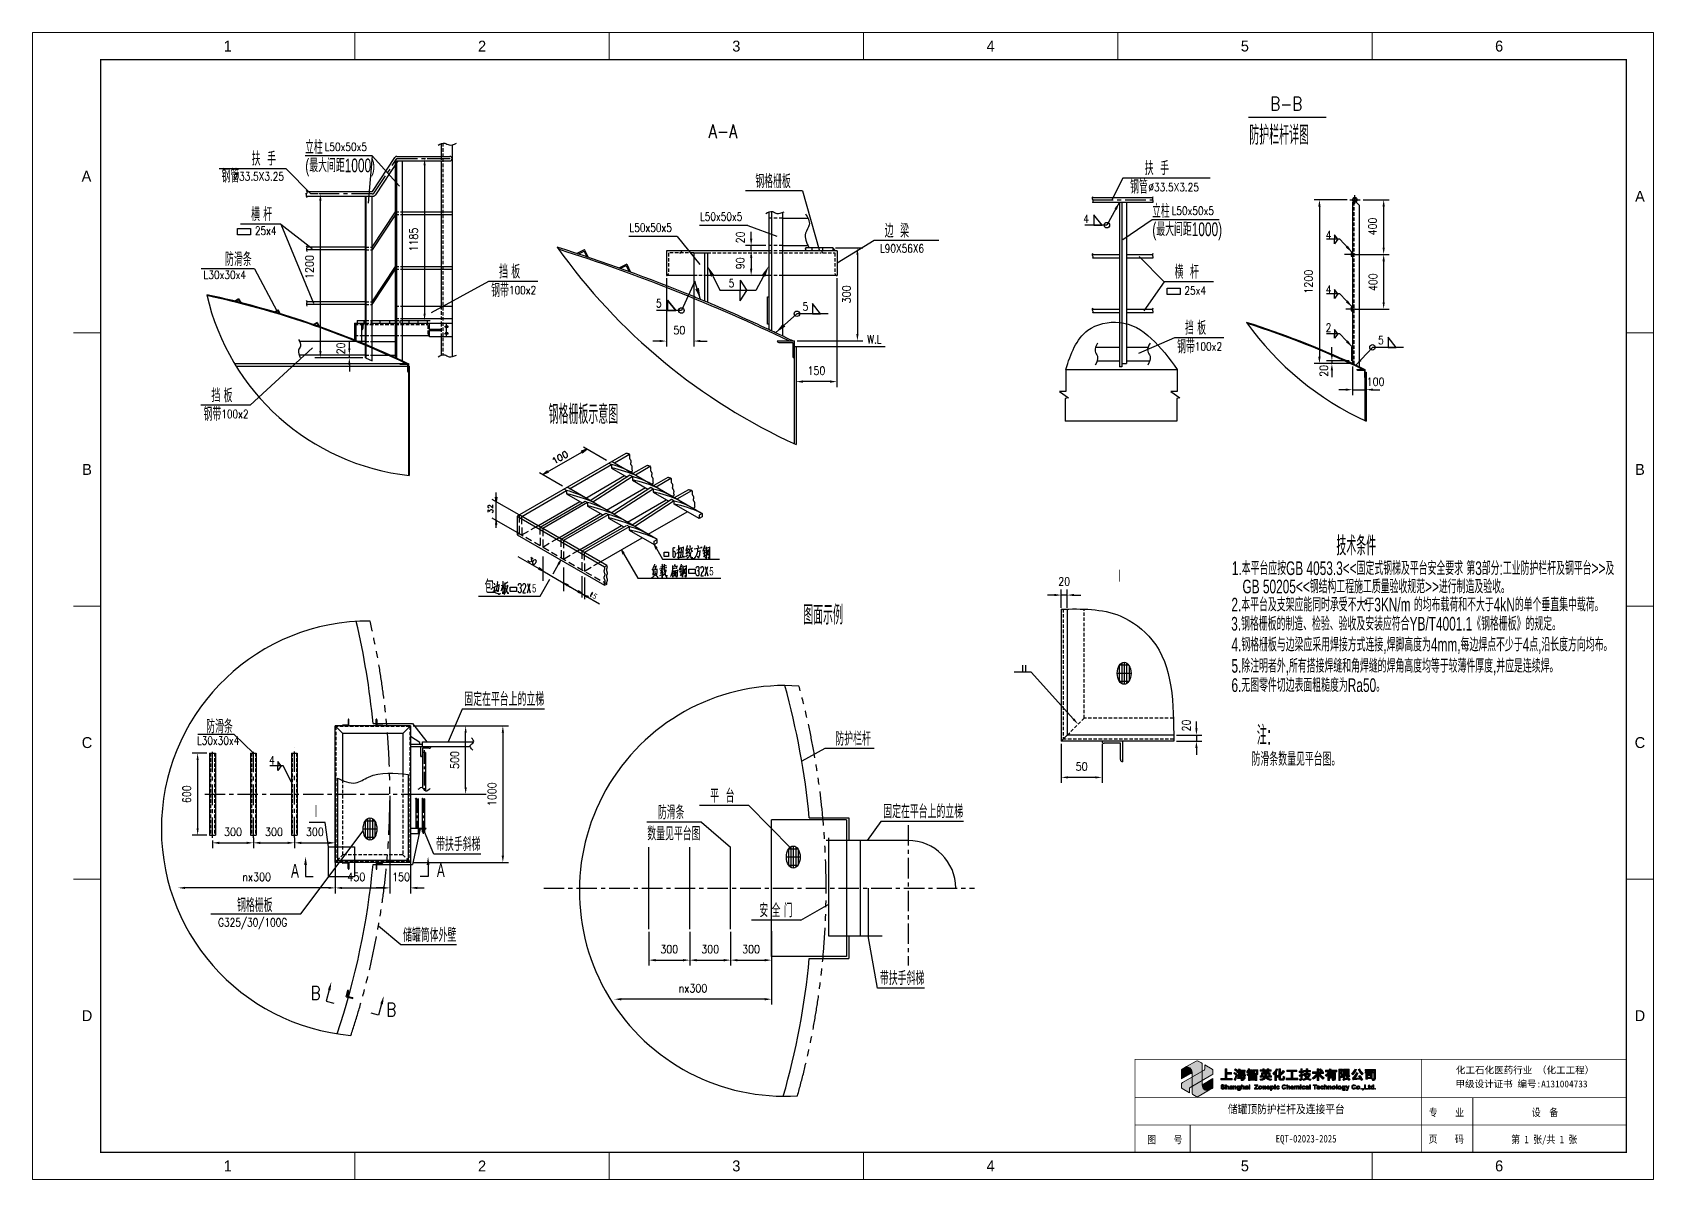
# Model space of a CAD drawing. Extents: x 148 to 221443, y -36682 to 6758.
# Drawn here: x 28481 to 40361, y -36108 to -27708 of the extents above; entities that cross this region are included whole.
import ezdxf
from ezdxf.enums import TextEntityAlignment as Align

# ---------------------------------------------------------------- set-up
doc = ezdxf.new("R2010")
doc.units = 0
doc.header["$LTSCALE"] = 10
doc.header["$MEASUREMENT"] = 0
for name, pattern in [('CENTERX2', [4, 2.5, -0.5, 0.5, -0.5]), ('HIDDENX2', [0.75, 0.5, -0.25]), ('PHANTOM', [2.5, 1.25, -0.25, 0.25, -0.25, 0.25, -0.25]), ('PHANTOM2', [31.75, 15.875, -3.175, 3.175, -3.175, 3.175, -3.175]), ('PHANTOMX2', [5, 2.5, -0.5, 0.5, -0.5, 0.5, -0.5])]:
    doc.linetypes.add(name, pattern=pattern)
for name, color, linetype in [('2', 4, 'Continuous'), ('2-FAT-LINE', 6, 'Continuous'), ('4', 1, 'CENTERX2'), ('6', 4, 'PHANTOM'), ('CENTER', 1, 'CENTERX2'), ('TEXT', 7, 'Continuous'), ('图层 1', 7, 'Continuous')]:
    doc.layers.add(name, color=color, linetype=linetype)
doc.layers.add('2（细实线）', color=3, linetype='Continuous', lineweight=20)
doc.layers.add('图框层', color=7, linetype='Continuous', lineweight=15)
doc.styles.add('HZ', font='ROMS.SHX', dxfattribs={"width": 0.75, "bigfont": 'GBCBIG.SHX'})
doc.styles.get("Standard").update_dxf_attribs({"font": 'wison_e.shx', "width": 0.75, "bigfont": 'wison_c.shx'})
doc.styles.add('tkhz2', font='')
doc.styles.add('XW', font='ROMANS.shx', dxfattribs={"width": 0.85})
doc.styles.add('ZYEQ', font='bsfb.shx', dxfattribs={"width": 0.7, "bigfont": 'bsf.shx'})
doc.styles.add('公司名', font='simhei.ttf')
doc.styles.get('tkhz2').set_extended_font_data('SimSun')
doc.dimstyles.new('LDIM2', dxfattribs={"dimscale": 80, "dimtxt": 3, "dimasz": 3, "dimexe": 2, "dimexo": 1, "dimgap": 1, "dimtad": 0, "dimdec": 0, "dimzin": 0, "dimdsep": 46, "dimtxsty": 'Standard', "dimcen": 2, "dimclrd": 3, "dimclre": 3, "dimclrt": 3, "dimadec": 0, "dimazin": 0, "dimtfac": 0.666667, "dimtdec": 0, "dimtofl": 0, "dimtmove": 2, "dimatfit": 3, "dimfxl": 1, "dimtvp": 1.333333, "dimtolj": 1, "dimtzin": 0, "dimarcsym": 0})

msp = doc.modelspace()

# ---------------------------------------------------------------- texts
at = {"layer": '2', "color": 3, "linetype": 'Continuous'}
for s, height, style, width, p in [('B-B', 100, 'XW', 0.8, (37553.0542, -28280.5571)), ('防护栏杆详图', 140, 'HZ', 0.65, (37398.9638, -28529.914)), ('立柱', 100, 'HZ', 0.65, (30478.9468, -28598.6766)), ('扶  手', 100, 'HZ', 0.65, (30088.4706, -28682.6105)), ('(最大间距1000)', 100, 'HZ', 0.65, (30480.9905, -28731.425)), ('L50x50x5', 60, 'XW', 0.8, (30622.0969, -28575.7033)), ('钢管', 100, 'HZ', 0.65, (29867.2809, -28807.9758)), ('钢格栅板', 100, 'HZ', 0.65, (33778.7351, -28847.6967)), ('扶  手', 100, 'HZ', 0.65, (36632.4051, -28751.859)), ('钢管', 100, 'HZ', 0.65, (36525.2788, -28888.2293)), ('横 杆', 100, 'HZ', 0.65, (30083.5612, -29089.4499)), ('立柱', 100, 'HZ', 0.65, (36686.0562, -29066.2515)), ('L50x50x5', 60, 'XW', 0.8, (36829.2064, -29043.2781)), ('L50x50x5', 60, 'XW', 0.8, (33373.393, -29086.389)), ('边  梁', 100, 'HZ', 0.65, (34727.082, -29210.333)), ('(最大间距1000)', 100, 'HZ', 0.65, (36688.1, -29198.9998)), ('25x4', 60, 'XW', 0.8, (30111.6146, -29189.5019)), ('L50x50x5', 60, 'XW', 0.8, (32856.5758, -29167.2735)), ('防滑条', 100, 'HZ', 0.65, (29892.8934, -29418.5848)), ('L90X56X6', 60, 'XW', 0.8, (34692.4032, -29319.3881)), ('L30x30x4', 60, 'XW', 0.8, (29735.2831, -29512.7681)), ('挡 板', 100, 'HZ', 0.65, (31901.1842, -29509.35)), ('横  杆', 100, 'HZ', 0.65, (36850.9919, -29511.9336)), ('钢带', 100, 'HZ', 0.65, (31843.2342, -29646.3586)), ('100x2', 60, 'XW', 0.8, (31973.2576, -29625.2981)), ('25x4', 60, 'XW', 0.8, (36923.0653, -29627.8816)), ('挡 板', 100, 'HZ', 0.65, (36927.8979, -29921.4677)), ('W.L', 60, 'XW', 0.8, (34599.0252, -29985.7836)), ('钢带', 100, 'HZ', 0.65, (36869.9479, -30058.4762)), ('100x2', 60, 'XW', 0.8, (36999.9713, -30037.4157)), ('挡 板', 100, 'HZ', 0.65, (29793.1249, -30415.8259)), ('钢带', 100, 'HZ', 0.65, (29735.175, -30552.8344)), ('100x2', 60, 'XW', 0.8, (29865.1983, -30531.7739)), ('技术条件', 139.99999, 'HZ', 0.65, (38036.6707, -31537.038)), ('1.本平台应按GB 4053.3<<固定式钢梯及平台安全要求 第3部分:工业防护栏杆及钢平台>>及', 100, 'HZ', 0.65, (37270.6421, -31681.0749)), ('Ⅰ', 100, 'HZ', 0.65, (36414.0777, -31739.5592)), ('GB 50205<<钢结构工程施工质量验收规范>>进行制造及验收。', 100, 'HZ', 0.65, (37348.7379, -31815.1175)), ('2.本平台及支架应能同时承受不大于3KN/m 的均布载荷和不大于4kN的单个垂直集中载荷。', 100, 'HZ', 0.65, (37267.4775, -31947.8297)), ('3.钢格栅板的制造、检验、验收及安装应符合YB/T4001.1《钢格栅板》的规定。', 100, 'HZ', 0.65, (37265.9413, -32087.6998)), ('4.钢格栅板与边梁应采用焊接方式连接,焊脚高度为4mm,每边焊点不少于4点,沿长度方向均布。', 100, 'HZ', 0.65, (37268.0048, -32240.4459)), ('5.除注明者外,所有搭接焊缝和角焊缝的焊角高度均等于较薄件厚度,并应是连续焊。', 100, 'HZ', 0.65, (37268.0048, -32396.192)), ('6.无图零件切边表面粗糙度为Ra50。', 100, 'HZ', 0.65, (37268.0048, -32537.4055)), ('固定在平台上的立梯', 100, 'HZ', 0.65, (31646.4856, -32639.9818)), ('防滑条', 100, 'HZ', 0.65, (29754.8109, -32840.197)), ('L30x30x4', 60, 'XW', 0.8, (29686.8333, -32923.578)), ('防护栏杆  ', 100, 'HZ', 0.65, (34365.3601, -32929.848)), ('防滑条数量见平台图。', 100, 'HZ', 0.65, (37415.6483, -33078.4529)), ('平  台', 100, 'HZ', 0.65, (33447.5921, -33347.6941)), ('Ⅰ', 100, 'HZ', 0.65, (30526.4605, -33463.6952)), ('防滑条', 100, 'HZ', 0.65, (33064.5117, -33469.2263)), ('固定在平台上的立梯', 100, 'HZ', 0.65, (34716.2822, -33462.6339)), ('带扶手斜梯', 100, 'HZ', 0.65, (31439.6298, -33701.8712)), ('数量见平台图', 100, 'HZ', 0.65, (32987.3468, -33625.0264)), ('钢格栅板', 100, 'HZ', 0.65, (29980.8258, -34148.8949)), ('安 全 门', 100, 'HZ', 0.65, (33808.7302, -34187.1539)), ('G325/30/100G', 60, 'XW', 0.8, (29842.39, -34254.7149)), ('储罐筒体外壁', 100, 'HZ', 0.65, (31197.3217, -34367.6071)), ('带扶手斜梯', 100, 'HZ', 0.65, (34692.074, -34683.5767))]:
    msp.add_text(s, height=height, dxfattribs=dict(at, style=style, width=width)).set_placement(p)
at = {"layer": '2', "linetype": 'Continuous'}
for s, height, style, width, p in [('A-A', 100, 'XW', 0.8, (33435.3753, -28480.9517)), ('钢格栅板示意图', 140, 'HZ', 0.65, (32263.8115, -30574.6222)), ('图面示例', 140, 'HZ', 0.65, (34129.9869, -32043.8643))]:
    msp.add_text(s, height=height, dxfattribs=dict(at, style=style, width=width)).set_placement(p)
at = {"layer": '2', "color": 3}
for s, height, style, width, p in [('%%C33.5X3.25', 60, 'XW', 0.8, (29954.6332, -28792.0801)), ('%%C33.5X3.25', 60, 'XW', 0.8, (36659.0966, -28871.1108)), ('注:', 139.99999, 'HZ', 0.65, (37454.0734, -32924.4351))]:
    msp.add_text(s, height=height, dxfattribs=dict(at, style=style, width=width)).set_placement(p)
at = {"layer": '2', "color": 3, "linetype": 'Continuous'}
for s, height, style, width, p in [('4', 60, 'XW', 0.8, (36223.3362, -29072.3392)), ('4', 60, 'XW', 0.8, (38000.2841, -29191.1274)), ('5', 60, 'XW', 0.8, (33624.8873, -29544.3037)), ('4', 60, 'XW', 0.8, (38000.2841, -29591.1274)), ('5', 60, 'XW', 0.8, (33092.2668, -29690.962)), ('5', 60, 'XW', 0.8, (34166.194, -29714.589)), ('2', 60, 'XW', 0.8, (38000.2841, -29869.022)), ('5', 60, 'XW', 0.8, (38384.0324, -29961.0165)), ('4', 60, 'XW', 0.8, (30257.0881, -33037.7164)), ('A', 100, 'HZ', 0.65, (30434.358, -33846.446)), ('A', 100, 'HZ', 0.65, (31502.9484, -33843.1534))]:
    msp.add_text(s, height=height, dxfattribs=dict(at, style=style, width=width)).set_placement(p, align=Align.MIDDLE_RIGHT)
at = {"layer": '2', "linetype": 'Continuous', "style": 'XW', "width": 0.8}
for p in [(30592.2783, -34742.0569), (31146.5769, -34863.6002)]:
    msp.add_text('B', height=100, dxfattribs=at).set_placement(p, align=Align.MIDDLE_RIGHT)
at = {"layer": 'TEXT', "color": 3, "linetype": 'Continuous', "style": 'XW', "width": 0.8}
msp.add_text('2', height=30, dxfattribs=at).set_placement((38242.2184, -31893.2607))
at = {"layer": '图框层', "ltscale": 10, "style": '公司名'}
for s, p in [('化工石化医药行业 （化工工程）', (38912.5436, -35331.197)), ('甲级设计证书 编号:A131004733', (38909.4982, -35432.6739))]:
    msp.add_text(s, height=50, dxfattribs=at).set_placement(p)
at = {"layer": '图框层', "style": 'tkhz2', "width": 0.85}
for s, p in [('专    业', (38843.1196, -35644.2075)), ('设  备', (39565.825, -35644.2075)), ('图    号', (36779.9524, -35842.8362)), ('EQT-02023-2025', (37815.0652, -35836.3812)), ('页    码', (38841.6805, -35838.7244)), ('第 1 张/共 1 张', (39559.9452, -35841.6662))]:
    msp.add_text(s, height=55, dxfattribs=at).set_placement(p, align=Align.CENTER)
msp.add_attdef('储罐顶防护栏杆及连接平台', text='', height=60, dxfattribs=at).set_placement((37669.7463, -35622.5027), align=Align.CENTER)

# ---------------------------------------------------------------- blocks, each defined once
blk = doc.blocks.new('*D1875')
at = {"layer": '2', "color": 3, "linetype": 'Continuous', "lineweight": -2}
for p, q in [((30701, -33306), (30701, -33682)), ((30401, -33606), (30401, -33682)), ((30451, -33642), (30651, -33642))]:
    blk.add_line(p, q, dxfattribs=at)
at = {"layer": '2', "color": 3}
for points in [[(30451, -33634), (30451, -33651), (30401, -33642)], [(30651, -33651), (30651, -33634), (30701, -33642)]]:
    blk.add_solid(points, dxfattribs=at)
at = {"layer": 'Defpoints', "color": 0}
for p in [(30701, -33286), (30401, -33586), (30701, -33642)]:
    blk.add_point(p, dxfattribs=at)
at = {"layer": '2', "color": 3, "insert": (30551, -33562), "char_height": 60, "attachment_point": 5, "style": 'XW'}
blk.add_mtext('\\A1;300', dxfattribs=at)
blk = doc.blocks.new('*D1876')
at = {"layer": '2', "color": 3, "linetype": 'Continuous', "lineweight": -2}
for p, q in [((30101, -33606), (30101, -33682)), ((30151, -33642), (30351, -33642)), ((30401, -33662), (30401, -33682))]:
    blk.add_line(p, q, dxfattribs=at)
at = {"layer": '2', "color": 3}
for points in [[(30151, -33634), (30151, -33651), (30101, -33642)], [(30351, -33651), (30351, -33634), (30401, -33642)]]:
    blk.add_solid(points, dxfattribs=at)
at = {"layer": 'Defpoints', "color": 0}
for p in [(30101, -33586), (30401, -33642), (30401, -33642)]:
    blk.add_point(p, dxfattribs=at)
at = {"layer": '2', "color": 3, "insert": (30251, -33562), "char_height": 60, "attachment_point": 5, "style": 'XW'}
blk.add_mtext('\\A1;300', dxfattribs=at)
blk = doc.blocks.new('*D1877')
at = {"layer": '2', "color": 3, "linetype": 'Continuous', "lineweight": -2}
for p, q in [((29760, -32986), (29652, -32986)), ((29692, -33036), (29692, -33536)), ((29760, -33586), (29652, -33586))]:
    blk.add_line(p, q, dxfattribs=at)
at = {"layer": '2', "color": 3}
for points in [[(29700, -33036), (29684, -33036), (29692, -32986)], [(29684, -33536), (29700, -33536), (29692, -33586)]]:
    blk.add_solid(points, dxfattribs=at)
at = {"layer": 'Defpoints', "color": 0}
for p in [(29780, -32986), (29692, -33586), (29780, -33586)]:
    blk.add_point(p, dxfattribs=at)
at = {"layer": '2', "color": 3, "insert": (29612, -33286), "char_height": 60, "attachment_point": 5, "rotation": 90, "style": 'XW'}
blk.add_mtext('\\A1;600', dxfattribs=at)
blk = doc.blocks.new('*D1878')
at = {"layer": '2', "color": 3, "linetype": 'Continuous', "lineweight": -2}
for p, q in [((30701, -33306), (30701, -34012)), ((30651, -33972), (29599, -33972))]:
    blk.add_line(p, q, dxfattribs=at)
at = {"layer": '2', "color": 3}
for points in [[(29599, -33964), (29599, -33980), (29549, -33972)], [(30651, -33980), (30651, -33964), (30701, -33972)]]:
    blk.add_solid(points, dxfattribs=at)
at = {"layer": 'Defpoints', "color": 0}
for p in [(29549, -33286), (30701, -33286), (29549, -33972)]:
    blk.add_point(p, dxfattribs=at)
at = {"layer": '2', "color": 3, "insert": (30125, -33892), "char_height": 60, "attachment_point": 5, "style": 'XW'}
blk.add_mtext('\\A1;nx300', dxfattribs=at)
blk = doc.blocks.new('*D1879')
at = {"layer": '2', "color": 3, "linetype": 'Continuous', "lineweight": -2}
for p, q in [((33728, -29308), (33708, -29308)), ((33748, -29358), (33748, -29438)), ((33728, -29488), (33708, -29488))]:
    blk.add_line(p, q, dxfattribs=at)
at = {"layer": '2', "color": 3}
for points in [[(33757, -29358), (33740, -29358), (33748, -29308)], [(33740, -29438), (33757, -29438), (33748, -29488)]]:
    blk.add_solid(points, dxfattribs=at)
at = {"layer": 'Defpoints', "color": 0}
for p in [(33748, -29308), (33748, -29488), (33748, -29488)]:
    blk.add_point(p, dxfattribs=at)
at = {"layer": '2', "color": 3, "insert": (33668, -29398), "char_height": 60, "attachment_point": 5, "rotation": 90, "style": 'XW'}
blk.add_mtext('\\A1;90', dxfattribs=at)
blk = doc.blocks.new('*D1880')
at = {"layer": '2', "color": 3, "linetype": 'Continuous', "lineweight": -2}
for p, q in [((30804, -30020), (30804, -29970)), ((30902, -30070), (30764, -30070)), ((30849, -30090), (30764, -30090)), ((30804, -30140), (30804, -30190))]:
    blk.add_line(p, q, dxfattribs=at)
at = {"layer": '2', "color": 3}
for points in [[(30795, -30020), (30812, -30020), (30804, -30070)], [(30812, -30140), (30795, -30140), (30804, -30090)]]:
    blk.add_solid(points, dxfattribs=at)
at = {"layer": 'Defpoints', "color": 0}
for p in [(30804, -30090), (30869, -30090), (30922, -30070)]:
    blk.add_point(p, dxfattribs=at)
at = {"layer": '2', "color": 3, "insert": (30741, -30022), "char_height": 60, "attachment_point": 5, "rotation": 90, "style": 'XW'}
blk.add_mtext('\\A1;20', dxfattribs=at)
blk = doc.blocks.new('*D1881')
at = {"layer": '2', "color": 3, "linetype": 'Continuous', "lineweight": -2, "ltscale": 10}
for p, q in [((30572, -28890), (30552, -28890)), ((30592, -30040), (30592, -28940)), ((30902, -30090), (30552, -30090))]:
    blk.add_line(p, q, dxfattribs=at)
at = {"layer": '2', "color": 3}
for points in [[(30600, -28940), (30583, -28940), (30592, -28890)], [(30583, -30040), (30600, -30040), (30592, -30090)]]:
    blk.add_solid(points, dxfattribs=at)
at = {"layer": 'Defpoints', "color": 0}
for p in [(30592, -28890), (30592, -28890), (30922, -30090)]:
    blk.add_point(p, dxfattribs=at)
at = {"layer": '2', "color": 3, "insert": (30512, -29426), "char_height": 60, "attachment_point": 5, "rotation": 90, "style": 'XW'}
blk.add_mtext('\\A1;1200', dxfattribs=at)
blk = doc.blocks.new('*D1882')
at = {"layer": '2', "color": 3, "linetype": 'Continuous', "lineweight": -2}
for p, q in [((31101, -33297), (31101, -34012)), ((31251, -33306), (31251, -34012)), ((31051, -33972), (31001, -33972)), ((31301, -33972), (31351, -33972))]:
    blk.add_line(p, q, dxfattribs=at)
at = {"layer": '2', "color": 3}
for points in [[(31051, -33981), (31051, -33964), (31101, -33972)], [(31301, -33964), (31301, -33981), (31251, -33972)]]:
    blk.add_solid(points, dxfattribs=at)
at = {"layer": 'Defpoints', "color": 0}
for p in [(31101, -33277), (31251, -33286), (31251, -33972)]:
    blk.add_point(p, dxfattribs=at)
at = {"layer": '2', "color": 3, "insert": (31183, -33892), "char_height": 60, "attachment_point": 5, "style": 'XW'}
blk.add_mtext('\\A1;150', dxfattribs=at)
blk = doc.blocks.new('*D1883')
at = {"layer": '2', "color": 3, "linetype": 'Continuous', "lineweight": -2}
for p, q in [((30701, -33806), (30701, -34012)), ((31101, -33806), (31101, -34012)), ((30751, -33972), (31051, -33972))]:
    blk.add_line(p, q, dxfattribs=at)
at = {"layer": '2', "color": 3}
for points in [[(30751, -33964), (30751, -33981), (30701, -33972)], [(31051, -33981), (31051, -33964), (31101, -33972)]]:
    blk.add_solid(points, dxfattribs=at)
at = {"layer": 'Defpoints', "color": 0}
for p in [(30701, -33786), (31101, -33786), (31101, -33972)]:
    blk.add_point(p, dxfattribs=at)
at = {"layer": '2', "color": 3, "insert": (30855, -33892), "char_height": 60, "attachment_point": 5, "style": 'XW'}
blk.add_mtext('\\A1;450', dxfattribs=at)
blk = doc.blocks.new('*D1884')
at = {"layer": '2', "color": 3, "linetype": 'Continuous', "lineweight": -2}
for p, q in [((31271, -32786), (31969, -32786)), ((31929, -32836), (31929, -33736)), ((31271, -33786), (31969, -33786))]:
    blk.add_line(p, q, dxfattribs=at)
at = {"layer": '2', "color": 3}
for points in [[(31937, -32836), (31920, -32836), (31929, -32786)], [(31920, -33736), (31937, -33736), (31929, -33786)]]:
    blk.add_solid(points, dxfattribs=at)
at = {"layer": 'Defpoints', "color": 0}
for p in [(31251, -32786), (31251, -33786), (31929, -33786)]:
    blk.add_point(p, dxfattribs=at)
at = {"layer": '2', "color": 3, "insert": (31849, -33286), "char_height": 60, "attachment_point": 5, "rotation": 90, "style": 'XW'}
blk.add_mtext('\\A1;1000', dxfattribs=at)
blk = doc.blocks.new('*D1885')
at = {"layer": '2', "color": 3, "linetype": 'Continuous', "lineweight": -2}
for p, q in [((31271, -32786), (31696, -32786)), ((31656, -33236), (31656, -32836)), ((31271, -33286), (31696, -33286))]:
    blk.add_line(p, q, dxfattribs=at)
at = {"layer": '2', "color": 3}
for points in [[(31664, -32836), (31648, -32836), (31656, -32786)], [(31648, -33236), (31664, -33236), (31656, -33286)]]:
    blk.add_solid(points, dxfattribs=at)
at = {"layer": 'Defpoints', "color": 0}
for p in [(31251, -32786), (31656, -32786), (31251, -33286)]:
    blk.add_point(p, dxfattribs=at)
at = {"layer": '2', "color": 3, "insert": (31576, -33036), "char_height": 60, "attachment_point": 5, "rotation": 90, "style": 'XW'}
blk.add_mtext('\\A1;500', dxfattribs=at)
blk = doc.blocks.new('*D1886')
at = {"layer": '2', "color": 3, "linetype": 'Continuous', "lineweight": -2}
for p, q in [((34367, -29286), (34567, -29286)), ((34527, -29336), (34527, -29917)), ((34085, -29967), (34567, -29967))]:
    blk.add_line(p, q, dxfattribs=at)
at = {"layer": '2', "color": 3}
for points in [[(34535, -29336), (34519, -29336), (34527, -29286)], [(34519, -29917), (34535, -29917), (34527, -29967)]]:
    blk.add_solid(points, dxfattribs=at)
at = {"layer": 'Defpoints', "color": 0}
for p in [(34347, -29286), (34065, -29967), (34527, -29967)]:
    blk.add_point(p, dxfattribs=at)
at = {"layer": '2', "color": 3, "insert": (34447, -29626), "char_height": 60, "attachment_point": 5, "rotation": 90, "style": 'XW'}
blk.add_mtext('\\A1;300', dxfattribs=at)
blk = doc.blocks.new('*D1887')
at = {"layer": '2', "color": 3, "linetype": 'Continuous', "lineweight": -2}
for p, q in [((34377, -29508), (34377, -30305)), ((34077, -30027), (34077, -30305)), ((34327, -30265), (34127, -30265))]:
    blk.add_line(p, q, dxfattribs=at)
at = {"layer": '2', "color": 3}
for points in [[(34127, -30256), (34127, -30273), (34077, -30265)], [(34327, -30273), (34327, -30256), (34377, -30265)]]:
    blk.add_solid(points, dxfattribs=at)
at = {"layer": 'Defpoints', "color": 0}
for p in [(34377, -29488), (34077, -30007), (34077, -30265)]:
    blk.add_point(p, dxfattribs=at)
at = {"layer": '2', "color": 3, "insert": (34227, -30185), "char_height": 60, "attachment_point": 5, "style": 'XW'}
blk.add_mtext('\\A1;150', dxfattribs=at)
blk = doc.blocks.new('*D1888')
at = {"layer": '2', "color": 3, "linetype": 'Continuous', "lineweight": -2}
for p, q in [((33127, -29508), (33127, -30008)), ((33327, -29508), (33327, -30008)), ((33077, -29968), (33027, -29968)), ((33377, -29968), (33427, -29968))]:
    blk.add_line(p, q, dxfattribs=at)
at = {"layer": '2', "color": 3}
for points in [[(33077, -29976), (33077, -29959), (33127, -29968)], [(33377, -29959), (33377, -29976), (33327, -29968)]]:
    blk.add_solid(points, dxfattribs=at)
at = {"layer": 'Defpoints', "color": 0}
for p in [(33127, -29488), (33327, -29488), (33327, -29968)]:
    blk.add_point(p, dxfattribs=at)
at = {"layer": '2', "color": 3, "insert": (33222, -29888), "char_height": 60, "attachment_point": 5, "style": 'XW'}
blk.add_mtext('\\A1;50', dxfattribs=at)
blk = doc.blocks.new('*D1889')
at = {"layer": '2', "color": 3, "linetype": 'Continuous', "lineweight": -2}
for p, q in [((33598, -34295), (33598, -34541)), ((33898, -34289), (33898, -34541)), ((33648, -34501), (33848, -34501))]:
    blk.add_line(p, q, dxfattribs=at)
at = {"layer": '2', "color": 3}
for points in [[(33648, -34493), (33648, -34510), (33598, -34501)], [(33848, -34510), (33848, -34493), (33898, -34501)]]:
    blk.add_solid(points, dxfattribs=at)
at = {"layer": 'Defpoints', "color": 0}
for p in [(33598, -34275), (33898, -34269), (33898, -34501)]:
    blk.add_point(p, dxfattribs=at)
at = {"layer": '2', "color": 3, "insert": (33748, -34421), "char_height": 60, "attachment_point": 5, "style": 'XW'}
blk.add_mtext('\\A1;300', dxfattribs=at)
blk = doc.blocks.new('*D1890')
at = {"layer": '2', "color": 3, "linetype": 'Continuous', "lineweight": -2}
for p, q in [((33298, -34295), (33298, -34541)), ((33598, -34315), (33598, -34541)), ((33348, -34501), (33548, -34501))]:
    blk.add_line(p, q, dxfattribs=at)
at = {"layer": '2', "color": 3}
for points in [[(33348, -34493), (33348, -34510), (33298, -34501)], [(33548, -34510), (33548, -34493), (33598, -34501)]]:
    blk.add_solid(points, dxfattribs=at)
at = {"layer": 'Defpoints', "color": 0}
for p in [(33298, -34275), (33598, -34295), (33598, -34501)]:
    blk.add_point(p, dxfattribs=at)
at = {"layer": '2', "color": 3, "insert": (33448, -34421), "char_height": 60, "attachment_point": 5, "style": 'XW'}
blk.add_mtext('\\A1;300', dxfattribs=at)
blk = doc.blocks.new('*D1891')
at = {"layer": '2', "color": 3, "linetype": 'Continuous', "lineweight": -2}
for p, q in [((33898, -34494), (33898, -34827)), ((33848, -34787), (32796, -34787))]:
    blk.add_line(p, q, dxfattribs=at)
at = {"layer": '2', "color": 3}
for points in [[(32796, -34779), (32796, -34796), (32746, -34787)], [(33848, -34796), (33848, -34779), (33898, -34787)]]:
    blk.add_solid(points, dxfattribs=at)
at = {"layer": 'Defpoints', "color": 0}
for p in [(32746, -34101), (33898, -34474), (32746, -34787)]:
    blk.add_point(p, dxfattribs=at)
at = {"layer": '2', "color": 3, "insert": (33322, -34707), "char_height": 60, "attachment_point": 5, "style": 'XW'}
blk.add_mtext('\\A1;nx300', dxfattribs=at)
blk = doc.blocks.new('*D1892')
at = {"layer": '2', "color": 3, "linetype": 'Continuous', "lineweight": -2}
for p, q in [((38232, -28933), (38423, -28933)), ((38383, -28983), (38383, -29283)), ((38175, -29333), (38423, -29333))]:
    blk.add_line(p, q, dxfattribs=at)
at = {"layer": '2', "color": 3}
for points in [[(38392, -28983), (38375, -28983), (38383, -28933)], [(38375, -29283), (38392, -29283), (38383, -29333)]]:
    blk.add_solid(points, dxfattribs=at)
at = {"layer": 'Defpoints', "color": 0}
for p in [(38212, -28933), (38155, -29333), (38383, -29333)]:
    blk.add_point(p, dxfattribs=at)
at = {"layer": '2', "color": 3, "insert": (38302, -29129), "char_height": 60, "attachment_point": 5, "rotation": 90, "style": 'XW'}
blk.add_mtext('\\A1;400', dxfattribs=at)
blk = doc.blocks.new('*D1893')
at = {"layer": '2', "color": 3, "linetype": 'Continuous', "lineweight": -2}
for p, q in [((38115, -28933), (37873, -28933)), ((37913, -28983), (37913, -30083)), ((38135, -30133), (37873, -30133))]:
    blk.add_line(p, q, dxfattribs=at)
at = {"layer": '2', "color": 3}
for points in [[(37921, -28983), (37904, -28983), (37913, -28933)], [(37904, -30083), (37921, -30083), (37913, -30133)]]:
    blk.add_solid(points, dxfattribs=at)
at = {"layer": 'Defpoints', "color": 0}
for p in [(38135, -28933), (37913, -30133), (38155, -30133)]:
    blk.add_point(p, dxfattribs=at)
at = {"layer": '2', "color": 3, "insert": (37833, -29533), "char_height": 60, "attachment_point": 5, "rotation": 90, "style": 'XW'}
blk.add_mtext('\\A1;1200', dxfattribs=at)
blk = doc.blocks.new('*D1894')
at = {"layer": '2', "color": 3, "linetype": 'Continuous', "lineweight": -2}
for p, q in [((38175, -29333), (38423, -29333)), ((38383, -29383), (38383, -29683)), ((38175, -29733), (38423, -29733))]:
    blk.add_line(p, q, dxfattribs=at)
at = {"layer": '2', "color": 3}
for points in [[(38392, -29383), (38375, -29383), (38383, -29333)], [(38375, -29683), (38392, -29683), (38383, -29733)]]:
    blk.add_solid(points, dxfattribs=at)
at = {"layer": 'Defpoints', "color": 0}
for p in [(38155, -29333), (38155, -29733), (38383, -29733)]:
    blk.add_point(p, dxfattribs=at)
at = {"layer": '2', "color": 3, "insert": (38305, -29537), "char_height": 60, "attachment_point": 5, "rotation": 90, "style": 'XW'}
blk.add_mtext('\\A1;400', dxfattribs=at)
blk = doc.blocks.new('*D1895')
at = {"layer": '2', "color": 3, "linetype": 'Continuous', "lineweight": -2}
for p, q in [((38155, -30153), (38155, -30364)), ((38255, -30215), (38255, -30364)), ((38105, -30324), (38055, -30324)), ((38305, -30324), (38355, -30324))]:
    blk.add_line(p, q, dxfattribs=at)
at = {"layer": '2', "color": 3}
for points in [[(38105, -30332), (38105, -30315), (38155, -30324)], [(38305, -30315), (38305, -30332), (38255, -30324)]]:
    blk.add_solid(points, dxfattribs=at)
at = {"layer": 'Defpoints', "color": 0}
for p in [(38155, -30133), (38255, -30195), (38255, -30324)]:
    blk.add_point(p, dxfattribs=at)
at = {"layer": '2', "color": 3, "insert": (38324, -30266), "char_height": 60, "attachment_point": 5, "style": 'XW'}
blk.add_mtext('\\A1;100', dxfattribs=at)
blk = doc.blocks.new('*D1896')
at = {"layer": '2', "color": 3, "linetype": 'Continuous', "lineweight": -2}
for p, q in [((38004, -30063), (38004, -30013)), ((38130, -30113), (37964, -30113)), ((38135, -30133), (37964, -30133)), ((38004, -30183), (38004, -30233))]:
    blk.add_line(p, q, dxfattribs=at)
at = {"layer": '2', "color": 3}
for points in [[(37995, -30063), (38012, -30063), (38004, -30113)], [(38012, -30183), (37995, -30183), (38004, -30133)]]:
    blk.add_solid(points, dxfattribs=at)
at = {"layer": 'Defpoints', "color": 0}
for p in [(38004, -30133), (38150, -30113), (38155, -30133)]:
    blk.add_point(p, dxfattribs=at)
at = {"layer": '2', "color": 3, "insert": (37945, -30186), "char_height": 60, "attachment_point": 5, "rotation": 90, "style": 'XW'}
blk.add_mtext('\\A1;20', dxfattribs=at)
blk = doc.blocks.new('*D1897')
at = {"layer": '2', "color": 3, "linetype": 'Continuous', "lineweight": -2}
for p, q in [((31355, -28682), (31355, -29767)), ((31374, -28632), (31395, -28632)), ((31375, -29817), (31395, -29817))]:
    blk.add_line(p, q, dxfattribs=at)
at = {"layer": '2', "color": 3}
for points in [[(31363, -28682), (31347, -28682), (31355, -28632)], [(31347, -29767), (31363, -29767), (31355, -29817)]]:
    blk.add_solid(points, dxfattribs=at)
at = {"layer": 'Defpoints', "color": 0}
for p in [(31354, -28632), (31355, -29817), (31355, -29817)]:
    blk.add_point(p, dxfattribs=at)
at = {"layer": '2', "color": 3, "insert": (31275, -29225), "char_height": 60, "attachment_point": 5, "rotation": 90, "style": 'XW'}
blk.add_mtext('\\A1;1185', dxfattribs=at)
blk = doc.blocks.new('*D1898')
at = {"layer": '2', "color": 3, "linetype": 'Continuous', "lineweight": -2}
for p, q in [((29801, -33626), (29801, -33682)), ((29851, -33642), (30051, -33642)), ((30101, -33626), (30101, -33682))]:
    blk.add_line(p, q, dxfattribs=at)
at = {"layer": '2', "color": 3}
for points in [[(29851, -33634), (29851, -33651), (29801, -33642)], [(30051, -33651), (30051, -33634), (30101, -33642)]]:
    blk.add_solid(points, dxfattribs=at)
at = {"layer": 'Defpoints', "color": 0}
for p in [(29801, -33606), (30101, -33606), (30101, -33642)]:
    blk.add_point(p, dxfattribs=at)
at = {"layer": '2', "color": 3, "insert": (29951, -33562), "char_height": 60, "attachment_point": 5, "style": 'XW'}
blk.add_mtext('\\A1;300', dxfattribs=at)
blk = doc.blocks.new('*D1899')
at = {"layer": '2', "color": 3, "linetype": 'Continuous', "lineweight": -2}
for p, q in [((33748, -29218), (33748, -29168)), ((33857, -29268), (33708, -29268)), ((33857, -29308), (33708, -29308)), ((33748, -29358), (33748, -29408))]:
    blk.add_line(p, q, dxfattribs=at)
at = {"layer": '2', "color": 3}
for points in [[(33740, -29218), (33757, -29218), (33748, -29268)], [(33757, -29358), (33740, -29358), (33748, -29308)]]:
    blk.add_solid(points, dxfattribs=at)
at = {"layer": 'Defpoints', "color": 0}
for p in [(33748, -29308), (33877, -29268), (33877, -29308)]:
    blk.add_point(p, dxfattribs=at)
at = {"layer": '2', "color": 3, "insert": (33669, -29209), "char_height": 60, "attachment_point": 5, "rotation": 90, "style": 'XW'}
blk.add_mtext('\\A1;20', dxfattribs=at)
blk = doc.blocks.new('*D1900')
at = {"layer": '2', "color": 3, "linetype": 'Continuous', "lineweight": -2}
for p, q in [((32998, -34295), (32998, -34541)), ((33298, -34315), (33298, -34541)), ((33048, -34501), (33248, -34501))]:
    blk.add_line(p, q, dxfattribs=at)
at = {"layer": '2', "color": 3}
for points in [[(33048, -34493), (33048, -34510), (32998, -34501)], [(33248, -34510), (33248, -34493), (33298, -34501)]]:
    blk.add_solid(points, dxfattribs=at)
at = {"layer": 'Defpoints', "color": 0}
for p in [(32998, -34275), (33298, -34295), (33298, -34501)]:
    blk.add_point(p, dxfattribs=at)
at = {"layer": '2', "color": 3, "insert": (33148, -34421), "char_height": 60, "attachment_point": 5, "style": 'XW'}
blk.add_mtext('\\A1;300', dxfattribs=at)
blk = doc.blocks.new('*D1901')
at = {"layer": '2', "color": 3, "linetype": 'Continuous', "lineweight": -2}
for p, q in [((36020, -32918), (36020, -33203)), ((36320, -32918), (36320, -33203)), ((36270, -33163), (36070, -33163))]:
    blk.add_line(p, q, dxfattribs=at)
at = {"layer": '2', "color": 3}
for points in [[(36070, -33155), (36070, -33171), (36020, -33163)], [(36270, -33171), (36270, -33155), (36320, -33163)]]:
    blk.add_solid(points, dxfattribs=at)
at = {"layer": 'Defpoints', "color": 0}
for p in [(36020, -32898), (36320, -32898), (36020, -33163)]:
    blk.add_point(p, dxfattribs=at)
at = {"layer": '2', "color": 3, "insert": (36170, -33083), "char_height": 60, "attachment_point": 5, "style": 'XW'}
blk.add_mtext('\\A1;50', dxfattribs=at)
blk = doc.blocks.new('*D1902')
at = {"layer": '2', "color": 3, "linetype": 'Continuous', "lineweight": -2}
for p, q in [((35970, -31828), (35920, -31828)), ((36020, -31922), (36020, -31788)), ((36065, -31922), (36065, -31788)), ((36115, -31828), (36165, -31828))]:
    blk.add_line(p, q, dxfattribs=at)
at = {"layer": '2', "color": 3}
for points in [[(35970, -31836), (35970, -31819), (36020, -31828)], [(36115, -31819), (36115, -31836), (36065, -31828)]]:
    blk.add_solid(points, dxfattribs=at)
at = {"layer": 'Defpoints', "color": 0}
for p in [(36020, -31828), (36020, -31942), (36065, -31942)]:
    blk.add_point(p, dxfattribs=at)
at = {"layer": '2', "color": 3, "insert": (36042, -31728), "char_height": 60, "attachment_point": 5, "style": 'XW'}
blk.add_mtext('\\A1;20', dxfattribs=at)
blk = doc.blocks.new('*D1903')
at = {"layer": '2', "color": 3, "linetype": 'Continuous', "lineweight": -2}
for p, q in [((37011, -32803), (37011, -32753)), ((36865, -32853), (37051, -32853)), ((36865, -32898), (37051, -32898)), ((37011, -32948), (37011, -32998))]:
    blk.add_line(p, q, dxfattribs=at)
at = {"layer": '2', "color": 3}
for points in [[(37003, -32803), (37020, -32803), (37011, -32853)], [(37020, -32948), (37003, -32948), (37011, -32898)]]:
    blk.add_solid(points, dxfattribs=at)
at = {"layer": 'Defpoints', "color": 0}
for p in [(36845, -32853), (36845, -32898), (37011, -32898)]:
    blk.add_point(p, dxfattribs=at)
at = {"layer": '2', "color": 3, "insert": (36937, -32783), "char_height": 60, "attachment_point": 5, "rotation": 90, "style": 'XW'}
blk.add_mtext('\\A1;20', dxfattribs=at)
blk = doc.blocks.new('block 3')
at = {"layer": '图层 1', "true_color": 0x4cab26}
h = blk.add_hatch(color=74, dxfattribs=at)
edge = h.paths.add_edge_path()
edge.add_spline(control_points=[(79.94, -146.06), (79.94, -146.06), (79.94, -145.06), (79.94, -145.06), (79.94, -144.85), (79.84, -144.67), (79.66, -144.57), (79.66, -144.57), (76.75, -142.89), (76.75, -142.89), (76.75, -142.89), (76.74, -144.61), (76.74, -144.61), (76.74, -144.73), (76.68, -144.83), (76.58, -144.89), (76.58, -144.89), (68.14, -149.76), (68.14, -149.76), (67.89, -149.91), (67.74, -150.16), (67.74, -150.46), (67.74, -150.46), (67.74, -151.46), (67.74, -151.46), (67.74, -151.67), (67.84, -151.84), (68.02, -151.95), (68.02, -151.95), (70.93, -153.63), (70.93, -153.63), (70.93, -153.63), (70.94, -151.91), (70.94, -151.91), (70.94, -151.79), (71, -151.69), (71.1, -151.63), (71.1, -151.63), (79.54, -146.76), (79.54, -146.76), (79.79, -146.61), (79.94, -146.35), (79.94, -146.06)], knot_values=[0, 0, 0, 0, 1, 1, 1, 2, 2, 2, 3, 3, 3, 4, 4, 4, 5, 5, 5, 6, 6, 6, 7, 7, 7, 8, 8, 8, 9, 9, 9, 10, 10, 10, 11, 11, 11, 12, 12, 12, 13, 13, 13, 14, 14, 14, 14], degree=3, periodic=0)
at = {"layer": '图层 1', "true_color": 0x0f208a}
h = blk.add_hatch(color=166, dxfattribs=at)
edge = h.paths.add_edge_path()
edge.add_spline(control_points=[(73.49, -141.42), (73.49, -141.42), (69.75, -143.58), (69.75, -143.58), (71.9, -143.78), (71.94, -145.62), (71.94, -146.58), (71.94, -146.58), (71.94, -153.86), (71.94, -153.86), (71.94, -154.12), (71.96, -154.23), (72.17, -154.35), (72.17, -154.35), (73.49, -155.11), (73.49, -155.11), (73.71, -155.23), (73.97, -155.23), (74.19, -155.11), (74.19, -155.11), (77.93, -152.94), (77.93, -152.94), (75.78, -152.75), (75.74, -150.91), (75.74, -149.94), (75.74, -149.94), (75.74, -142.66), (75.74, -142.66), (75.74, -142.41), (75.72, -142.29), (75.51, -142.17), (75.51, -142.17), (74.19, -141.42), (74.19, -141.42), (73.97, -141.29), (73.71, -141.29), (73.49, -141.42)], knot_values=[0, 0, 0, 0, 1, 1, 1, 2, 2, 2, 3, 3, 3, 4, 4, 4, 5, 5, 5, 6, 6, 6, 7, 7, 7, 8, 8, 8, 9, 9, 9, 10, 10, 10, 11, 11, 11, 12, 12, 12, 12], degree=3, periodic=0)
at = {"layer": '图层 1', "lineweight": 0}
for points, knots in [([(79.94, -146.06), (79.94, -146.06), (79.94, -145.06), (79.94, -145.06), (79.94, -144.85), (79.84, -144.67), (79.66, -144.57), (79.66, -144.57), (76.75, -142.89), (76.75, -142.89), (76.75, -142.89), (76.74, -144.61), (76.74, -144.61), (76.74, -144.73), (76.68, -144.83), (76.58, -144.89), (76.58, -144.89), (68.14, -149.76), (68.14, -149.76), (67.89, -149.91), (67.74, -150.16), (67.74, -150.46), (67.74, -150.46), (67.74, -151.46), (67.74, -151.46), (67.74, -151.67), (67.84, -151.84), (68.02, -151.95), (68.02, -151.95), (70.93, -153.63), (70.93, -153.63), (70.93, -153.63), (70.94, -151.91), (70.94, -151.91), (70.94, -151.79), (71, -151.69), (71.1, -151.63), (71.1, -151.63), (79.54, -146.76), (79.54, -146.76), (79.79, -146.61), (79.94, -146.35), (79.94, -146.06)], [0, 0, 0, 0, 1, 1, 1, 2, 2, 2, 3, 3, 3, 4, 4, 4, 5, 5, 5, 6, 6, 6, 7, 7, 7, 8, 8, 8, 9, 9, 9, 10, 10, 10, 11, 11, 11, 12, 12, 12, 13, 13, 13, 14, 14, 14, 14]), ([(69.75, -143.58), (69.75, -143.58), (68.09, -144.54), (68.09, -144.54), (67.87, -144.67), (67.74, -144.89), (67.74, -145.14), (67.74, -145.14), (67.74, -148.31), (67.74, -148.31), (67.74, -148.31), (71.34, -146.23), (71.34, -146.23), (71.61, -146.08), (71.94, -146.27), (71.94, -146.58), (71.94, -145.62), (71.9, -143.78), (69.75, -143.58)], [0, 0, 0, 0, 1, 1, 1, 2, 2, 2, 3, 3, 3, 4, 4, 4, 5, 5, 5, 6, 6, 6, 6]), ([(73.49, -141.42), (73.49, -141.42), (69.75, -143.58), (69.75, -143.58), (71.9, -143.78), (71.94, -145.62), (71.94, -146.58), (71.94, -146.58), (71.94, -153.86), (71.94, -153.86), (71.94, -154.12), (71.96, -154.23), (72.17, -154.35), (72.17, -154.35), (73.49, -155.11), (73.49, -155.11), (73.71, -155.23), (73.97, -155.23), (74.19, -155.11), (74.19, -155.11), (77.93, -152.94), (77.93, -152.94), (75.78, -152.75), (75.74, -150.91), (75.74, -149.94), (75.74, -149.94), (75.74, -142.66), (75.74, -142.66), (75.74, -142.41), (75.72, -142.29), (75.51, -142.17), (75.51, -142.17), (74.19, -141.42), (74.19, -141.42), (73.97, -141.29), (73.71, -141.29), (73.49, -141.42)], [0, 0, 0, 0, 1, 1, 1, 2, 2, 2, 3, 3, 3, 4, 4, 4, 5, 5, 5, 6, 6, 6, 7, 7, 7, 8, 8, 8, 9, 9, 9, 10, 10, 10, 11, 11, 11, 12, 12, 12, 12]), ([(77.93, -152.94), (77.93, -152.94), (79.59, -151.99), (79.59, -151.99), (79.81, -151.86), (79.94, -151.64), (79.94, -151.38), (79.94, -151.38), (79.94, -148.22), (79.94, -148.22), (79.94, -148.22), (76.34, -150.29), (76.34, -150.29), (76.07, -150.45), (75.74, -150.25), (75.74, -149.94), (75.74, -150.91), (75.78, -152.75), (77.93, -152.94)], [0, 0, 0, 0, 1, 1, 1, 2, 2, 2, 3, 3, 3, 4, 4, 4, 5, 5, 5, 6, 6, 6, 6])]:
    blk.add_open_spline(points, degree=3, knots=knots, dxfattribs=at)
blk = doc.blocks.new('block 5')
at = {"layer": '图层 1', "true_color": 0x0f208a}
h = blk.add_hatch(color=166, dxfattribs=at)
h.dxf.hatch_style = 2
h.paths.add_polyline_path([(87.35, -148.12), (87.35, -148.71), (82.97, -148.71), (82.97, -148.12), (84.7, -148.12), (84.7, -144.47), (85.32, -144.47), (85.32, -145.86), (87.04, -145.86), (87.04, -146.45), (85.32, -146.45), (85.32, -148.12)])
h = blk.add_hatch(color=166, dxfattribs=at)
h.dxf.hatch_style = 2
edge = h.paths.add_edge_path()
edge.add_spline(control_points=[(88.76, -146.79), (88.59, -146.62), (88.24, -146.4), (87.97, -146.26), (87.97, -146.26), (88.28, -145.86), (88.28, -145.86), (88.55, -145.98), (88.91, -146.2), (89.09, -146.35), (89.09, -146.35), (88.76, -146.79), (88.76, -146.79)], knot_values=[0, 0, 0, 0, 1, 1, 1, 2, 2, 2, 3, 3, 3, 4, 4, 4, 4], degree=3, periodic=0)
edge = h.paths.add_edge_path()
edge.add_spline(control_points=[(88.1, -148.55), (88.3, -148.18), (88.56, -147.56), (88.77, -146.99), (88.77, -146.99), (89.21, -147.31), (89.21, -147.31), (89.03, -147.83), (88.81, -148.39), (88.6, -148.87), (88.6, -148.87), (88.1, -148.55), (88.1, -148.55)], knot_values=[0, 0, 0, 0, 1, 1, 1, 2, 2, 2, 3, 3, 3, 4, 4, 4, 4], degree=3, periodic=0)
edge = h.paths.add_edge_path()
edge.add_spline(control_points=[(89.08, -145.43), (88.9, -145.26), (88.52, -145.03), (88.24, -144.88), (88.24, -144.88), (88.56, -144.49), (88.56, -144.49), (88.84, -144.62), (89.23, -144.84), (89.42, -144.99), (89.42, -144.99), (89.08, -145.43), (89.08, -145.43)], knot_values=[0, 0, 0, 0, 1, 1, 1, 2, 2, 2, 3, 3, 3, 4, 4, 4, 4], degree=3, periodic=0)
edge = h.paths.add_edge_path()
edge.add_spline(control_points=[(92.12, -147.21), (92.1, -147.41), (92.09, -147.58), (92.07, -147.73), (92.07, -147.73), (92.37, -147.73), (92.37, -147.73), (92.37, -147.73), (92.37, -148.22), (92.37, -148.22), (92.37, -148.22), (92.01, -148.22), (92.01, -148.22), (91.97, -148.45), (91.92, -148.58), (91.87, -148.67), (91.75, -148.82), (91.63, -148.86), (91.47, -148.88), (91.33, -148.91), (91.09, -148.91), (90.87, -148.89), (90.86, -148.76), (90.8, -148.56), (90.72, -148.42), (90.93, -148.44), (91.12, -148.44), (91.22, -148.44), (91.3, -148.44), (91.34, -148.43), (91.39, -148.37), (91.41, -148.34), (91.44, -148.29), (91.46, -148.22), (91.46, -148.22), (89.45, -148.22), (89.45, -148.22), (89.51, -147.94), (89.57, -147.59), (89.62, -147.21), (89.62, -147.21), (89.19, -147.21), (89.19, -147.21), (89.19, -147.21), (89.19, -146.69), (89.19, -146.69), (89.19, -146.69), (89.69, -146.69), (89.69, -146.69), (89.72, -146.43), (89.75, -146.16), (89.77, -145.92), (89.72, -146), (89.65, -146.09), (89.6, -146.16), (89.48, -146.08), (89.24, -145.92), (89.1, -145.85), (89.43, -145.5), (89.71, -144.95), (89.88, -144.41), (89.88, -144.41), (90.43, -144.55), (90.43, -144.55), (90.4, -144.67), (90.35, -144.79), (90.3, -144.9), (90.3, -144.9), (92.36, -144.9), (92.36, -144.9), (92.36, -144.9), (92.36, -145.42), (92.36, -145.42), (92.36, -145.42), (90.07, -145.42), (90.07, -145.42), (90.01, -145.53), (89.95, -145.64), (89.89, -145.74), (89.89, -145.74), (92.19, -145.74), (92.19, -145.74), (92.19, -145.74), (92.19, -145.91), (92.18, -145.98), (92.17, -146.24), (92.16, -146.47), (92.15, -146.69), (92.15, -146.69), (92.49, -146.69), (92.49, -146.69), (92.49, -146.69), (92.49, -147.21), (92.49, -147.21), (92.49, -147.21), (92.12, -147.21), (92.12, -147.21)], knot_values=[0, 0, 0, 0, 1, 1, 1, 2, 2, 2, 3, 3, 3, 4, 4, 4, 5, 5, 5, 6, 6, 6, 7, 7, 7, 8, 8, 8, 9, 9, 9, 10, 10, 10, 11, 11, 11, 12, 12, 12, 13, 13, 13, 14, 14, 14, 15, 15, 15, 16, 16, 16, 17, 17, 17, 18, 18, 18, 19, 19, 19, 20, 20, 20, 21, 21, 21, 22, 22, 22, 23, 23, 23, 24, 24, 24, 25, 25, 25, 26, 26, 26, 27, 27, 27, 28, 28, 28, 29, 29, 29, 30, 30, 30, 31, 31, 31, 32, 32, 32, 32], degree=3, periodic=0)
edge = h.paths.add_edge_path()
edge.add_spline(control_points=[(90.15, -147.21), (90.13, -147.39), (90.1, -147.56), (90.08, -147.73), (90.08, -147.73), (90.81, -147.73), (90.81, -147.73), (90.7, -147.59), (90.53, -147.44), (90.39, -147.33), (90.39, -147.33), (90.58, -147.21), (90.58, -147.21), (90.58, -147.21), (90.15, -147.21), (90.15, -147.21)], knot_values=[0, 0, 0, 0, 1, 1, 1, 2, 2, 2, 3, 3, 3, 4, 4, 4, 5, 5, 5, 5], degree=3, periodic=0)
edge = h.paths.add_edge_path()
edge.add_spline(control_points=[(90.28, -146.23), (90.26, -146.38), (90.24, -146.53), (90.22, -146.69), (90.22, -146.69), (90.88, -146.69), (90.88, -146.69), (90.78, -146.57), (90.64, -146.44), (90.52, -146.33), (90.52, -146.33), (90.69, -146.23), (90.69, -146.23), (90.69, -146.23), (90.28, -146.23), (90.28, -146.23)], knot_values=[0, 0, 0, 0, 1, 1, 1, 2, 2, 2, 3, 3, 3, 4, 4, 4, 5, 5, 5, 5], degree=3, periodic=0)
edge = h.paths.add_edge_path()
edge.add_spline(control_points=[(91.54, -147.73), (91.56, -147.58), (91.57, -147.42), (91.59, -147.21), (91.59, -147.21), (90.81, -147.21), (90.81, -147.21), (90.97, -147.34), (91.14, -147.5), (91.24, -147.62), (91.24, -147.62), (91.08, -147.73), (91.08, -147.73), (91.08, -147.73), (91.54, -147.73), (91.54, -147.73)], knot_values=[0, 0, 0, 0, 1, 1, 1, 2, 2, 2, 3, 3, 3, 4, 4, 4, 5, 5, 5, 5], degree=3, periodic=0)
edge = h.paths.add_edge_path()
edge.add_spline(control_points=[(90.92, -146.23), (91.06, -146.35), (91.21, -146.49), (91.29, -146.6), (91.29, -146.6), (91.15, -146.69), (91.15, -146.69), (91.15, -146.69), (91.62, -146.69), (91.62, -146.69), (91.62, -146.54), (91.63, -146.39), (91.64, -146.23), (91.64, -146.23), (90.92, -146.23), (90.92, -146.23)], knot_values=[0, 0, 0, 0, 1, 1, 1, 2, 2, 2, 3, 3, 3, 4, 4, 4, 5, 5, 5, 5], degree=3, periodic=0)
h = blk.add_hatch(color=166, dxfattribs=at)
h.dxf.hatch_style = 2
edge = h.paths.add_edge_path()
edge.add_spline(control_points=[(94.87, -146.82), (94.74, -146.7), (94.47, -146.5), (94.25, -146.35), (94.07, -146.6), (93.79, -146.85), (93.35, -147.05), (93.28, -146.94), (93.12, -146.76), (92.99, -146.66), (93.49, -146.47), (93.73, -146.23), (93.85, -145.99), (93.85, -145.99), (93.05, -145.99), (93.05, -145.99), (93.05, -145.99), (93.05, -145.54), (93.05, -145.54), (93.05, -145.54), (93.37, -145.54), (93.37, -145.54), (93.26, -145.47), (93.1, -145.38), (93.01, -145.33), (93.25, -145.1), (93.44, -144.74), (93.54, -144.38), (93.54, -144.38), (94.05, -144.49), (94.05, -144.49), (94.02, -144.58), (93.99, -144.68), (93.95, -144.78), (93.95, -144.78), (95.15, -144.78), (95.15, -144.78), (95.15, -144.78), (95.15, -145.22), (95.15, -145.22), (95.15, -145.22), (94.52, -145.22), (94.52, -145.22), (94.52, -145.22), (94.52, -145.44), (94.52, -145.44), (94.52, -145.48), (94.52, -145.5), (94.52, -145.54), (94.52, -145.54), (95.27, -145.54), (95.27, -145.54), (95.27, -145.54), (95.27, -145.99), (95.27, -145.99), (95.27, -145.99), (94.47, -145.99), (94.47, -145.99), (94.67, -146.1), (95.15, -146.37), (95.28, -146.45), (95.28, -146.45), (94.87, -146.82), (94.87, -146.82)], knot_values=[0, 0, 0, 0, 1, 1, 1, 2, 2, 2, 3, 3, 3, 4, 4, 4, 5, 5, 5, 6, 6, 6, 7, 7, 7, 8, 8, 8, 9, 9, 9, 10, 10, 10, 11, 11, 11, 12, 12, 12, 13, 13, 13, 14, 14, 14, 15, 15, 15, 16, 16, 16, 17, 17, 17, 18, 18, 18, 19, 19, 19, 20, 20, 20, 21, 21, 21, 21], degree=3, periodic=0)
edge = h.paths.add_edge_path()
edge.add_spline(control_points=[(93.97, -145.54), (93.98, -145.5), (93.98, -145.47), (93.98, -145.43), (93.98, -145.43), (93.98, -145.22), (93.98, -145.22), (93.98, -145.22), (93.73, -145.22), (93.73, -145.22), (93.67, -145.34), (93.59, -145.45), (93.51, -145.54), (93.51, -145.54), (93.97, -145.54), (93.97, -145.54)], knot_values=[0, 0, 0, 0, 1, 1, 1, 2, 2, 2, 3, 3, 3, 4, 4, 4, 5, 5, 5, 5], degree=3, periodic=0)
h.paths.add_polyline_path([(93.69, -146.9), (96.86, -146.9), (96.86, -148.94), (96.26, -148.94), (96.26, -148.78), (94.26, -148.78), (94.26, -148.94), (93.69, -148.94)])
h.paths.add_polyline_path([(94.26, -147.35), (94.26, -147.62), (96.26, -147.62), (96.26, -147.35)])
h.paths.add_polyline_path([(96.26, -148.32), (96.26, -148.04), (94.26, -148.04), (94.26, -148.32)])
h.paths.add_polyline_path([(97.27, -144.77), (97.27, -146.61), (95.43, -146.61), (95.43, -144.77)])
h.paths.add_polyline_path([(96.7, -145.28), (95.96, -145.28), (95.96, -146.1), (96.7, -146.1)])
h = blk.add_hatch(color=166, dxfattribs=at)
h.dxf.hatch_style = 2
edge = h.paths.add_edge_path()
edge.add_spline(control_points=[(100.79, -147.63), (101.15, -148.08), (101.75, -148.33), (102.6, -148.42), (102.47, -148.55), (102.31, -148.79), (102.24, -148.95), (101.33, -148.81), (100.74, -148.47), (100.33, -147.89), (100.05, -148.34), (99.47, -148.72), (98.37, -148.95), (98.31, -148.83), (98.15, -148.59), (98.02, -148.46), (99.05, -148.27), (99.56, -147.98), (99.79, -147.63), (99.79, -147.63), (98.12, -147.63), (98.12, -147.63), (98.12, -147.63), (98.12, -147.1), (98.12, -147.1), (98.12, -147.1), (98.59, -147.1), (98.59, -147.1), (98.59, -147.1), (98.59, -145.98), (98.59, -145.98), (98.59, -145.98), (99.98, -145.98), (99.98, -145.98), (99.98, -145.98), (99.98, -145.5), (99.98, -145.5), (99.98, -145.5), (100.59, -145.5), (100.59, -145.5), (100.59, -145.5), (100.59, -145.98), (100.59, -145.98), (100.59, -145.98), (102.04, -145.98), (102.04, -145.98), (102.04, -145.98), (102.04, -147.1), (102.04, -147.1), (102.04, -147.1), (102.47, -147.1), (102.47, -147.1), (102.47, -147.1), (102.47, -147.63), (102.47, -147.63), (102.47, -147.63), (100.79, -147.63), (100.79, -147.63)], knot_values=[0, 0, 0, 0, 1, 1, 1, 2, 2, 2, 3, 3, 3, 4, 4, 4, 5, 5, 5, 6, 6, 6, 7, 7, 7, 8, 8, 8, 9, 9, 9, 10, 10, 10, 11, 11, 11, 12, 12, 12, 13, 13, 13, 14, 14, 14, 15, 15, 15, 16, 16, 16, 17, 17, 17, 18, 18, 18, 19, 19, 19, 19], degree=3, periodic=0)
h.paths.add_polyline_path([(99.12, -145.31), (98.17, -145.31), (98.17, -144.79), (99.12, -144.79), (99.12, -144.42), (99.69, -144.42), (99.69, -144.79), (100.89, -144.79), (100.89, -144.42), (101.46, -144.42), (101.46, -144.79), (102.42, -144.79), (102.42, -145.31), (101.46, -145.31), (101.46, -145.74), (100.89, -145.74), (100.89, -145.31), (99.69, -145.31), (99.69, -145.74), (99.12, -145.74)])
edge = h.paths.add_edge_path()
edge.add_spline(control_points=[(99.97, -147.1), (99.98, -147.04), (99.98, -146.98), (99.98, -146.92), (99.98, -146.92), (99.98, -146.48), (99.98, -146.48), (99.98, -146.48), (99.15, -146.48), (99.15, -146.48), (99.15, -146.48), (99.15, -147.1), (99.15, -147.1), (99.15, -147.1), (99.97, -147.1), (99.97, -147.1)], knot_values=[0, 0, 0, 0, 1, 1, 1, 2, 2, 2, 3, 3, 3, 4, 4, 4, 5, 5, 5, 5], degree=3, periodic=0)
edge = h.paths.add_edge_path()
edge.add_spline(control_points=[(100.59, -146.48), (100.59, -146.48), (100.59, -146.93), (100.59, -146.93), (100.59, -146.98), (100.59, -147.04), (100.58, -147.1), (100.58, -147.1), (101.45, -147.1), (101.45, -147.1), (101.45, -147.1), (101.45, -146.48), (101.45, -146.48), (101.45, -146.48), (100.59, -146.48), (100.59, -146.48)], knot_values=[0, 0, 0, 0, 1, 1, 1, 2, 2, 2, 3, 3, 3, 4, 4, 4, 5, 5, 5, 5], degree=3, periodic=0)
h = blk.add_hatch(color=166, dxfattribs=at)
h.dxf.hatch_style = 2
edge = h.paths.add_edge_path()
edge.add_spline(control_points=[(106.77, -148.28), (106.97, -148.28), (107.01, -148.09), (107.05, -147.29), (107.19, -147.41), (107.45, -147.53), (107.61, -147.57), (107.55, -148.51), (107.4, -148.86), (106.82, -148.86), (106.82, -148.86), (106.12, -148.86), (106.12, -148.86), (105.52, -148.86), (105.35, -148.65), (105.35, -147.95), (105.35, -147.95), (105.35, -147.45), (105.35, -147.45), (105.16, -147.57), (104.98, -147.66), (104.8, -147.75), (104.72, -147.64), (104.56, -147.47), (104.42, -147.35), (104.42, -147.35), (104.42, -148.94), (104.42, -148.94), (104.42, -148.94), (103.81, -148.94), (103.81, -148.94), (103.81, -148.94), (103.81, -146.4), (103.81, -146.4), (103.69, -146.54), (103.57, -146.67), (103.44, -146.79), (103.37, -146.65), (103.18, -146.34), (103.08, -146.21), (103.56, -145.78), (104.04, -145.09), (104.3, -144.39), (104.3, -144.39), (104.89, -144.59), (104.89, -144.59), (104.76, -144.9), (104.6, -145.21), (104.42, -145.52), (104.42, -145.52), (104.42, -147.29), (104.42, -147.29), (104.72, -147.14), (105.04, -146.96), (105.35, -146.74), (105.35, -146.74), (105.35, -144.49), (105.35, -144.49), (105.35, -144.49), (105.98, -144.49), (105.98, -144.49), (105.98, -144.49), (105.98, -146.24), (105.98, -146.24), (106.36, -145.89), (106.72, -145.49), (107.01, -145.04), (107.01, -145.04), (107.56, -145.42), (107.56, -145.42), (107.11, -146.05), (106.55, -146.59), (105.98, -147.03), (105.98, -147.03), (105.98, -147.96), (105.98, -147.96), (105.98, -148.24), (106, -148.28), (106.2, -148.28), (106.2, -148.28), (106.77, -148.28), (106.77, -148.28)], knot_values=[0, 0, 0, 0, 1, 1, 1, 2, 2, 2, 3, 3, 3, 4, 4, 4, 5, 5, 5, 6, 6, 6, 7, 7, 7, 8, 8, 8, 9, 9, 9, 10, 10, 10, 11, 11, 11, 12, 12, 12, 13, 13, 13, 14, 14, 14, 15, 15, 15, 16, 16, 16, 17, 17, 17, 18, 18, 18, 19, 19, 19, 20, 20, 20, 21, 21, 21, 22, 22, 22, 23, 23, 23, 24, 24, 24, 25, 25, 25, 26, 26, 26, 27, 27, 27, 27], degree=3, periodic=0)
h = blk.add_hatch(color=166, dxfattribs=at)
h.dxf.hatch_style = 2
h.paths.add_polyline_path([(112.61, -148.03), (112.61, -148.61), (108.2, -148.61), (108.2, -148.03), (110.05, -148.03), (110.05, -145.52), (108.46, -145.52), (108.46, -144.92), (112.33, -144.92), (112.33, -145.52), (110.7, -145.52), (110.7, -148.03)])
h = blk.add_hatch(color=166, dxfattribs=at)
h.dxf.hatch_style = 2
edge = h.paths.add_edge_path()
edge.add_spline(control_points=[(114.86, -147), (114.69, -147.05), (114.52, -147.1), (114.34, -147.14), (114.34, -147.14), (114.34, -148.3), (114.34, -148.3), (114.34, -148.58), (114.29, -148.72), (114.12, -148.81), (113.96, -148.9), (113.73, -148.91), (113.39, -148.91), (113.37, -148.77), (113.3, -148.54), (113.23, -148.39), (113.42, -148.4), (113.62, -148.4), (113.68, -148.4), (113.75, -148.4), (113.77, -148.37), (113.77, -148.3), (113.77, -148.3), (113.77, -147.3), (113.77, -147.3), (113.77, -147.3), (113.3, -147.42), (113.3, -147.42), (113.3, -147.42), (113.15, -146.87), (113.15, -146.87), (113.33, -146.83), (113.54, -146.78), (113.77, -146.73), (113.77, -146.73), (113.77, -145.87), (113.77, -145.87), (113.77, -145.87), (113.21, -145.87), (113.21, -145.87), (113.21, -145.87), (113.21, -145.33), (113.21, -145.33), (113.21, -145.33), (113.77, -145.33), (113.77, -145.33), (113.77, -145.33), (113.77, -144.41), (113.77, -144.41), (113.77, -144.41), (114.34, -144.41), (114.34, -144.41), (114.34, -144.41), (114.34, -145.33), (114.34, -145.33), (114.34, -145.33), (114.82, -145.33), (114.82, -145.33), (114.82, -145.33), (114.82, -145.87), (114.82, -145.87), (114.82, -145.87), (114.34, -145.87), (114.34, -145.87), (114.34, -145.87), (114.34, -146.59), (114.34, -146.59), (114.34, -146.59), (114.79, -146.47), (114.79, -146.47), (114.79, -146.47), (114.86, -147), (114.86, -147)], knot_values=[0, 0, 0, 0, 1, 1, 1, 2, 2, 2, 3, 3, 3, 4, 4, 4, 5, 5, 5, 6, 6, 6, 7, 7, 7, 8, 8, 8, 9, 9, 9, 10, 10, 10, 11, 11, 11, 12, 12, 12, 13, 13, 13, 14, 14, 14, 15, 15, 15, 16, 16, 16, 17, 17, 17, 18, 18, 18, 19, 19, 19, 20, 20, 20, 21, 21, 21, 22, 22, 22, 23, 23, 23, 24, 24, 24, 24], degree=3, periodic=0)
edge = h.paths.add_edge_path()
edge.add_spline(control_points=[(117.55, -146.35), (117.36, -147.02), (117.05, -147.55), (116.65, -147.96), (116.96, -148.18), (117.34, -148.34), (117.77, -148.45), (117.65, -148.56), (117.48, -148.8), (117.4, -148.95), (116.93, -148.81), (116.53, -148.61), (116.19, -148.34), (115.81, -148.6), (115.39, -148.79), (114.91, -148.93), (114.85, -148.78), (114.71, -148.54), (114.6, -148.41), (115.03, -148.31), (115.42, -148.15), (115.76, -147.93), (115.48, -147.61), (115.25, -147.23), (115.08, -146.78), (115.08, -146.78), (115.22, -146.74), (115.22, -146.74), (115.22, -146.74), (114.97, -146.74), (114.97, -146.74), (114.97, -146.74), (114.97, -146.22), (114.97, -146.22), (114.97, -146.22), (115.92, -146.22), (115.92, -146.22), (115.92, -146.22), (115.92, -145.64), (115.92, -145.64), (115.92, -145.64), (114.88, -145.64), (114.88, -145.64), (114.88, -145.64), (114.88, -145.1), (114.88, -145.1), (114.88, -145.1), (115.92, -145.1), (115.92, -145.1), (115.92, -145.1), (115.92, -144.41), (115.92, -144.41), (115.92, -144.41), (116.5, -144.41), (116.5, -144.41), (116.5, -144.41), (116.5, -145.1), (116.5, -145.1), (116.5, -145.1), (117.58, -145.1), (117.58, -145.1), (117.58, -145.1), (117.58, -145.64), (117.58, -145.64), (117.58, -145.64), (116.5, -145.64), (116.5, -145.64), (116.5, -145.64), (116.5, -146.22), (116.5, -146.22), (116.5, -146.22), (117.08, -146.22), (117.08, -146.22), (117.08, -146.22), (117.18, -146.19), (117.18, -146.19), (117.18, -146.19), (117.55, -146.35), (117.55, -146.35)], knot_values=[0, 0, 0, 0, 1, 1, 1, 2, 2, 2, 3, 3, 3, 4, 4, 4, 5, 5, 5, 6, 6, 6, 7, 7, 7, 8, 8, 8, 9, 9, 9, 10, 10, 10, 11, 11, 11, 12, 12, 12, 13, 13, 13, 14, 14, 14, 15, 15, 15, 16, 16, 16, 17, 17, 17, 18, 18, 18, 19, 19, 19, 20, 20, 20, 21, 21, 21, 22, 22, 22, 23, 23, 23, 24, 24, 24, 25, 25, 25, 26, 26, 26, 26], degree=3, periodic=0)
edge = h.paths.add_edge_path()
edge.add_spline(control_points=[(115.64, -146.74), (115.77, -147.06), (115.97, -147.35), (116.21, -147.59), (116.46, -147.35), (116.67, -147.07), (116.82, -146.74), (116.82, -146.74), (115.64, -146.74), (115.64, -146.74)], knot_values=[0, 0, 0, 0, 1, 1, 1, 2, 2, 2, 3, 3, 3, 3], degree=3, periodic=0)
h = blk.add_hatch(color=166, dxfattribs=at)
h.dxf.hatch_style = 2
edge = h.paths.add_edge_path()
edge.add_spline(control_points=[(121.05, -146.17), (121.47, -146.83), (122.16, -147.51), (122.79, -147.9), (122.64, -148.02), (122.43, -148.26), (122.32, -148.42), (121.79, -148.02), (121.24, -147.4), (120.81, -146.75), (120.81, -146.75), (120.81, -148.94), (120.81, -148.94), (120.81, -148.94), (120.17, -148.94), (120.17, -148.94), (120.17, -148.94), (120.17, -146.95), (120.17, -146.95), (119.75, -147.58), (119.2, -148.11), (118.61, -148.46), (118.5, -148.31), (118.31, -148.07), (118.17, -147.95), (118.91, -147.58), (119.61, -146.89), (120.01, -146.17), (120.01, -146.17), (118.36, -146.17), (118.36, -146.17), (118.36, -146.17), (118.36, -145.6), (118.36, -145.6), (118.36, -145.6), (120.17, -145.6), (120.17, -145.6), (120.17, -145.6), (120.17, -144.42), (120.17, -144.42), (120.17, -144.42), (120.81, -144.42), (120.81, -144.42), (120.81, -144.42), (120.81, -145.6), (120.81, -145.6), (120.81, -145.6), (122.58, -145.6), (122.58, -145.6), (122.58, -145.6), (122.58, -146.17), (122.58, -146.17), (122.58, -146.17), (121.05, -146.17), (121.05, -146.17)], knot_values=[0, 0, 0, 0, 1, 1, 1, 2, 2, 2, 3, 3, 3, 4, 4, 4, 5, 5, 5, 6, 6, 6, 7, 7, 7, 8, 8, 8, 9, 9, 9, 10, 10, 10, 11, 11, 11, 12, 12, 12, 13, 13, 13, 14, 14, 14, 15, 15, 15, 16, 16, 16, 17, 17, 17, 18, 18, 18, 18], degree=3, periodic=0)
edge = h.paths.add_edge_path()
edge.add_spline(control_points=[(121.79, -145.53), (121.61, -145.34), (121.25, -145.02), (120.99, -144.81), (120.99, -144.81), (121.41, -144.46), (121.41, -144.46), (121.67, -144.66), (122.05, -144.95), (122.23, -145.14), (122.23, -145.14), (121.79, -145.53), (121.79, -145.53)], knot_values=[0, 0, 0, 0, 1, 1, 1, 2, 2, 2, 3, 3, 3, 4, 4, 4, 4], degree=3, periodic=0)
h = blk.add_hatch(color=166, dxfattribs=at)
h.dxf.hatch_style = 2
edge = h.paths.add_edge_path()
edge.add_spline(control_points=[(125.09, -145.54), (125.03, -145.67), (124.97, -145.8), (124.89, -145.92), (124.89, -145.92), (127.14, -145.92), (127.14, -145.92), (127.14, -145.92), (127.14, -148.32), (127.14, -148.32), (127.14, -148.6), (127.08, -148.76), (126.89, -148.85), (126.7, -148.94), (126.42, -148.94), (126.03, -148.94), (126, -148.78), (125.93, -148.54), (125.85, -148.39), (126.1, -148.4), (126.38, -148.4), (126.46, -148.4), (126.55, -148.4), (126.58, -148.37), (126.58, -148.3), (126.58, -148.3), (126.58, -148.01), (126.58, -148.01), (126.58, -148.01), (124.82, -148.01), (124.82, -148.01), (124.82, -148.01), (124.82, -148.94), (124.82, -148.94), (124.82, -148.94), (124.25, -148.94), (124.25, -148.94), (124.25, -148.94), (124.25, -146.83), (124.25, -146.83), (124.06, -147.04), (123.85, -147.24), (123.61, -147.4), (123.53, -147.27), (123.35, -147.06), (123.23, -146.95), (123.75, -146.61), (124.15, -146.1), (124.44, -145.54), (124.44, -145.54), (123.38, -145.54), (123.38, -145.54), (123.38, -145.54), (123.38, -145), (123.38, -145), (123.38, -145), (124.68, -145), (124.68, -145), (124.76, -144.8), (124.82, -144.6), (124.87, -144.41), (124.87, -144.41), (125.47, -144.54), (125.47, -144.54), (125.42, -144.69), (125.37, -144.84), (125.31, -145), (125.31, -145), (127.68, -145), (127.68, -145), (127.68, -145), (127.68, -145.54), (127.68, -145.54), (127.68, -145.54), (125.09, -145.54), (125.09, -145.54)], knot_values=[0, 0, 0, 0, 1, 1, 1, 2, 2, 2, 3, 3, 3, 4, 4, 4, 5, 5, 5, 6, 6, 6, 7, 7, 7, 8, 8, 8, 9, 9, 9, 10, 10, 10, 11, 11, 11, 12, 12, 12, 13, 13, 13, 14, 14, 14, 15, 15, 15, 16, 16, 16, 17, 17, 17, 18, 18, 18, 19, 19, 19, 20, 20, 20, 21, 21, 21, 22, 22, 22, 23, 23, 23, 24, 24, 24, 25, 25, 25, 25], degree=3, periodic=0)
h.paths.add_polyline_path([(126.58, -146.43), (124.82, -146.43), (124.82, -146.74), (126.58, -146.74)])
h.paths.add_polyline_path([(126.58, -147.53), (126.58, -147.22), (124.82, -147.22), (124.82, -147.53)])
h = blk.add_hatch(color=166, dxfattribs=at)
h.dxf.hatch_style = 2
edge = h.paths.add_edge_path()
edge.add_spline(control_points=[(130.14, -144.8), (130.01, -145.2), (129.85, -145.69), (129.72, -146.07), (130.01, -146.45), (130.07, -146.79), (130.07, -147.08), (130.07, -147.39), (130, -147.59), (129.85, -147.71), (129.78, -147.77), (129.69, -147.8), (129.58, -147.82), (129.49, -147.83), (129.37, -147.83), (129.26, -147.83), (129.26, -147.69), (129.21, -147.47), (129.14, -147.33), (129.22, -147.34), (129.29, -147.34), (129.35, -147.34), (129.39, -147.34), (129.44, -147.33), (129.48, -147.3), (129.53, -147.26), (129.56, -147.15), (129.56, -147.01), (129.56, -146.78), (129.5, -146.46), (129.22, -146.13), (129.32, -145.83), (129.42, -145.44), (129.5, -145.12), (129.5, -145.12), (129.03, -145.12), (129.03, -145.12), (129.03, -145.12), (129.03, -148.93), (129.03, -148.93), (129.03, -148.93), (128.53, -148.93), (128.53, -148.93), (128.53, -148.93), (128.53, -144.6), (128.53, -144.6), (128.53, -144.6), (129.68, -144.6), (129.68, -144.6), (129.68, -144.6), (129.76, -144.58), (129.76, -144.58), (129.76, -144.58), (130.14, -144.8), (130.14, -144.8)], knot_values=[0, 0, 0, 0, 1, 1, 1, 2, 2, 2, 3, 3, 3, 4, 4, 4, 5, 5, 5, 6, 6, 6, 7, 7, 7, 8, 8, 8, 9, 9, 9, 10, 10, 10, 11, 11, 11, 12, 12, 12, 13, 13, 13, 14, 14, 14, 15, 15, 15, 16, 16, 16, 17, 17, 17, 18, 18, 18, 18], degree=3, periodic=0)
edge = h.paths.add_edge_path()
edge.add_spline(control_points=[(132.75, -147.29), (132.54, -147.45), (132.29, -147.64), (132.07, -147.78), (132.27, -148.06), (132.54, -148.28), (132.86, -148.43), (132.73, -148.54), (132.56, -148.77), (132.47, -148.93), (131.75, -148.53), (131.36, -147.78), (131.13, -146.83), (131.13, -146.83), (130.84, -146.83), (130.84, -146.83), (130.84, -146.83), (130.84, -148.2), (130.84, -148.2), (130.84, -148.2), (131.52, -148.05), (131.52, -148.05), (131.51, -148.21), (131.52, -148.45), (131.54, -148.57), (130.6, -148.81), (130.42, -148.88), (130.3, -148.96), (130.26, -148.83), (130.14, -148.6), (130.05, -148.51), (130.16, -148.44), (130.28, -148.31), (130.28, -148.08), (130.28, -148.08), (130.28, -144.61), (130.28, -144.61), (130.28, -144.61), (132.47, -144.61), (132.47, -144.61), (132.47, -144.61), (132.47, -146.83), (132.47, -146.83), (132.47, -146.83), (131.63, -146.83), (131.63, -146.83), (131.68, -147.02), (131.75, -147.2), (131.82, -147.36), (132.02, -147.21), (132.24, -147.03), (132.38, -146.88), (132.38, -146.88), (132.75, -147.29), (132.75, -147.29)], knot_values=[0, 0, 0, 0, 1, 1, 1, 2, 2, 2, 3, 3, 3, 4, 4, 4, 5, 5, 5, 6, 6, 6, 7, 7, 7, 8, 8, 8, 9, 9, 9, 10, 10, 10, 11, 11, 11, 12, 12, 12, 13, 13, 13, 14, 14, 14, 15, 15, 15, 16, 16, 16, 17, 17, 17, 18, 18, 18, 18], degree=3, periodic=0)
h.paths.add_polyline_path([(130.84, -145.1), (130.84, -145.48), (131.91, -145.48), (131.91, -145.1)])
h.paths.add_polyline_path([(130.84, -146.33), (131.91, -146.33), (131.91, -145.95), (130.84, -145.95)])
h = blk.add_hatch(color=166, dxfattribs=at)
h.dxf.hatch_style = 2
edge = h.paths.add_edge_path()
edge.add_spline(control_points=[(135.26, -144.7), (134.95, -145.49), (134.43, -146.24), (133.92, -146.71), (133.8, -146.61), (133.54, -146.4), (133.38, -146.3), (133.91, -145.9), (134.37, -145.22), (134.63, -144.52), (134.63, -144.52), (135.26, -144.7), (135.26, -144.7)], knot_values=[0, 0, 0, 0, 1, 1, 1, 2, 2, 2, 3, 3, 3, 4, 4, 4, 4], degree=3, periodic=0)
edge = h.paths.add_edge_path()
edge.add_spline(control_points=[(136.62, -146.96), (137.02, -147.49), (137.48, -148.18), (137.72, -148.63), (137.72, -148.63), (137.14, -148.94), (137.14, -148.94), (137.07, -148.78), (136.96, -148.59), (136.84, -148.39), (134.49, -148.59), (134.16, -148.61), (133.92, -148.7), (133.9, -148.58), (133.78, -148.26), (133.7, -148.09), (133.86, -148.05), (133.98, -147.92), (134.16, -147.71), (134.36, -147.5), (134.95, -146.66), (135.31, -145.85), (135.31, -145.85), (135.95, -146.13), (135.95, -146.13), (135.6, -146.79), (135.14, -147.44), (134.7, -147.97), (134.7, -147.97), (136.5, -147.85), (136.5, -147.85), (136.36, -147.63), (136.21, -147.41), (136.07, -147.21), (136.07, -147.21), (136.62, -146.96), (136.62, -146.96)], knot_values=[0, 0, 0, 0, 1, 1, 1, 2, 2, 2, 3, 3, 3, 4, 4, 4, 5, 5, 5, 6, 6, 6, 7, 7, 7, 8, 8, 8, 9, 9, 9, 10, 10, 10, 11, 11, 11, 12, 12, 12, 12], degree=3, periodic=0)
edge = h.paths.add_edge_path()
edge.add_spline(control_points=[(136.53, -144.49), (136.82, -145.09), (137.41, -145.8), (137.89, -146.22), (137.73, -146.33), (137.52, -146.56), (137.4, -146.71), (136.91, -146.21), (136.33, -145.43), (135.96, -144.72), (135.96, -144.72), (136.53, -144.49), (136.53, -144.49)], knot_values=[0, 0, 0, 0, 1, 1, 1, 2, 2, 2, 3, 3, 3, 4, 4, 4, 4], degree=3, periodic=0)
h = blk.add_hatch(color=166, dxfattribs=at)
h.dxf.hatch_style = 2
edge = h.paths.add_edge_path()
edge.add_spline(control_points=[(142.61, -148.21), (142.61, -148.54), (142.55, -148.72), (142.34, -148.82), (142.14, -148.92), (141.83, -148.93), (141.4, -148.93), (141.38, -148.76), (141.29, -148.47), (141.21, -148.3), (141.48, -148.32), (141.8, -148.32), (141.89, -148.31), (141.98, -148.31), (142.01, -148.29), (142.01, -148.21), (142.01, -148.21), (142.01, -145.25), (142.01, -145.25), (142.01, -145.25), (138.63, -145.25), (138.63, -145.25), (138.63, -145.25), (138.63, -144.7), (138.63, -144.7), (138.63, -144.7), (142.61, -144.7), (142.61, -144.7), (142.61, -144.7), (142.61, -148.21), (142.61, -148.21)], knot_values=[0, 0, 0, 0, 1, 1, 1, 2, 2, 2, 3, 3, 3, 4, 4, 4, 5, 5, 5, 6, 6, 6, 7, 7, 7, 8, 8, 8, 9, 9, 9, 10, 10, 10, 10], degree=3, periodic=0)
h.paths.add_polyline_path([(141.53, -146.1), (138.68, -146.1), (138.68, -145.6), (141.53, -145.6)])
h.paths.add_polyline_path([(139.49, -148.1), (139.49, -148.45), (138.93, -148.45), (138.93, -146.46), (141.28, -146.46), (141.28, -148.1)])
h.paths.add_polyline_path([(139.49, -146.95), (139.49, -147.6), (140.71, -147.6), (140.71, -146.95)])
at = {"layer": '图层 1', "lineweight": 0}
for points in [[(87.35, -148.12), (87.35, -148.71), (82.97, -148.71), (82.97, -148.12), (84.7, -148.12), (84.7, -144.47), (85.32, -144.47), (85.32, -145.86), (87.04, -145.86), (87.04, -146.45), (85.32, -146.45), (85.32, -148.12), (87.35, -148.12)], [(93.69, -146.9), (96.86, -146.9), (96.86, -148.94), (96.26, -148.94), (96.26, -148.78), (94.26, -148.78), (94.26, -148.94), (93.69, -148.94), (93.69, -146.9)], [(94.26, -147.35), (94.26, -147.62), (96.26, -147.62), (96.26, -147.35), (94.26, -147.35)], [(96.26, -148.32), (96.26, -148.04), (94.26, -148.04), (94.26, -148.32), (96.26, -148.32)], [(97.27, -144.77), (97.27, -146.61), (95.43, -146.61), (95.43, -144.77), (97.27, -144.77)], [(96.7, -145.28), (95.96, -145.28), (95.96, -146.1), (96.7, -146.1), (96.7, -145.28)], [(99.12, -145.31), (98.17, -145.31), (98.17, -144.79), (99.12, -144.79), (99.12, -144.42), (99.69, -144.42), (99.69, -144.79), (100.89, -144.79), (100.89, -144.42), (101.46, -144.42), (101.46, -144.79), (102.42, -144.79), (102.42, -145.31), (101.46, -145.31), (101.46, -145.74), (100.89, -145.74), (100.89, -145.31), (99.69, -145.31), (99.69, -145.74), (99.12, -145.74), (99.12, -145.31)], [(112.61, -148.03), (112.61, -148.61), (108.2, -148.61), (108.2, -148.03), (110.05, -148.03), (110.05, -145.52), (108.46, -145.52), (108.46, -144.92), (112.33, -144.92), (112.33, -145.52), (110.7, -145.52), (110.7, -148.03), (112.61, -148.03)], [(126.58, -146.43), (124.82, -146.43), (124.82, -146.74), (126.58, -146.74), (126.58, -146.43)], [(126.58, -147.53), (126.58, -147.22), (124.82, -147.22), (124.82, -147.53), (126.58, -147.53)], [(130.84, -145.1), (130.84, -145.48), (131.91, -145.48), (131.91, -145.1), (130.84, -145.1)], [(130.84, -146.33), (131.91, -146.33), (131.91, -145.95), (130.84, -145.95), (130.84, -146.33)], [(141.53, -146.1), (138.68, -146.1), (138.68, -145.6), (141.53, -145.6), (141.53, -146.1)], [(139.49, -148.1), (139.49, -148.45), (138.93, -148.45), (138.93, -146.46), (141.28, -146.46), (141.28, -148.1), (139.49, -148.1)], [(139.49, -146.95), (139.49, -147.6), (140.71, -147.6), (140.71, -146.95), (139.49, -146.95)]]:
    blk.add_lwpolyline(points, dxfattribs=at)
for points, knots in [([(88.76, -146.79), (88.59, -146.62), (88.24, -146.4), (87.97, -146.26), (87.97, -146.26), (88.28, -145.86), (88.28, -145.86), (88.55, -145.98), (88.91, -146.2), (89.09, -146.35), (89.09, -146.35), (88.76, -146.79), (88.76, -146.79)], [0, 0, 0, 0, 1, 1, 1, 2, 2, 2, 3, 3, 3, 4, 4, 4, 4]), ([(88.1, -148.55), (88.3, -148.18), (88.56, -147.56), (88.77, -146.99), (88.77, -146.99), (89.21, -147.31), (89.21, -147.31), (89.03, -147.83), (88.81, -148.39), (88.6, -148.87), (88.6, -148.87), (88.1, -148.55), (88.1, -148.55)], [0, 0, 0, 0, 1, 1, 1, 2, 2, 2, 3, 3, 3, 4, 4, 4, 4]), ([(89.08, -145.43), (88.9, -145.26), (88.52, -145.03), (88.24, -144.88), (88.24, -144.88), (88.56, -144.49), (88.56, -144.49), (88.84, -144.62), (89.23, -144.84), (89.42, -144.99), (89.42, -144.99), (89.08, -145.43), (89.08, -145.43)], [0, 0, 0, 0, 1, 1, 1, 2, 2, 2, 3, 3, 3, 4, 4, 4, 4]), ([(92.12, -147.21), (92.1, -147.41), (92.09, -147.58), (92.07, -147.73), (92.07, -147.73), (92.37, -147.73), (92.37, -147.73), (92.37, -147.73), (92.37, -148.22), (92.37, -148.22), (92.37, -148.22), (92.01, -148.22), (92.01, -148.22), (91.97, -148.45), (91.92, -148.58), (91.87, -148.67), (91.75, -148.82), (91.63, -148.86), (91.47, -148.88), (91.33, -148.91), (91.09, -148.91), (90.87, -148.89), (90.86, -148.76), (90.8, -148.56), (90.72, -148.42), (90.93, -148.44), (91.12, -148.44), (91.22, -148.44), (91.3, -148.44), (91.34, -148.43), (91.39, -148.37), (91.41, -148.34), (91.44, -148.29), (91.46, -148.22), (91.46, -148.22), (89.45, -148.22), (89.45, -148.22), (89.51, -147.94), (89.57, -147.59), (89.62, -147.21), (89.62, -147.21), (89.19, -147.21), (89.19, -147.21), (89.19, -147.21), (89.19, -146.69), (89.19, -146.69), (89.19, -146.69), (89.69, -146.69), (89.69, -146.69), (89.72, -146.43), (89.75, -146.16), (89.77, -145.92), (89.72, -146), (89.65, -146.09), (89.6, -146.16), (89.48, -146.08), (89.24, -145.92), (89.1, -145.85), (89.43, -145.5), (89.71, -144.95), (89.88, -144.41), (89.88, -144.41), (90.43, -144.55), (90.43, -144.55), (90.4, -144.67), (90.35, -144.79), (90.3, -144.9), (90.3, -144.9), (92.36, -144.9), (92.36, -144.9), (92.36, -144.9), (92.36, -145.42), (92.36, -145.42), (92.36, -145.42), (90.07, -145.42), (90.07, -145.42), (90.01, -145.53), (89.95, -145.64), (89.89, -145.74), (89.89, -145.74), (92.19, -145.74), (92.19, -145.74), (92.19, -145.74), (92.19, -145.91), (92.18, -145.98), (92.17, -146.24), (92.16, -146.47), (92.15, -146.69), (92.15, -146.69), (92.49, -146.69), (92.49, -146.69), (92.49, -146.69), (92.49, -147.21), (92.49, -147.21), (92.49, -147.21), (92.12, -147.21), (92.12, -147.21)], [0, 0, 0, 0, 1, 1, 1, 2, 2, 2, 3, 3, 3, 4, 4, 4, 5, 5, 5, 6, 6, 6, 7, 7, 7, 8, 8, 8, 9, 9, 9, 10, 10, 10, 11, 11, 11, 12, 12, 12, 13, 13, 13, 14, 14, 14, 15, 15, 15, 16, 16, 16, 17, 17, 17, 18, 18, 18, 19, 19, 19, 20, 20, 20, 21, 21, 21, 22, 22, 22, 23, 23, 23, 24, 24, 24, 25, 25, 25, 26, 26, 26, 27, 27, 27, 28, 28, 28, 29, 29, 29, 30, 30, 30, 31, 31, 31, 32, 32, 32, 32]), ([(90.15, -147.21), (90.13, -147.39), (90.1, -147.56), (90.08, -147.73), (90.08, -147.73), (90.81, -147.73), (90.81, -147.73), (90.7, -147.59), (90.53, -147.44), (90.39, -147.33), (90.39, -147.33), (90.58, -147.21), (90.58, -147.21), (90.58, -147.21), (90.15, -147.21), (90.15, -147.21)], [0, 0, 0, 0, 1, 1, 1, 2, 2, 2, 3, 3, 3, 4, 4, 4, 5, 5, 5, 5]), ([(90.28, -146.23), (90.26, -146.38), (90.24, -146.53), (90.22, -146.69), (90.22, -146.69), (90.88, -146.69), (90.88, -146.69), (90.78, -146.57), (90.64, -146.44), (90.52, -146.33), (90.52, -146.33), (90.69, -146.23), (90.69, -146.23), (90.69, -146.23), (90.28, -146.23), (90.28, -146.23)], [0, 0, 0, 0, 1, 1, 1, 2, 2, 2, 3, 3, 3, 4, 4, 4, 5, 5, 5, 5]), ([(91.54, -147.73), (91.56, -147.58), (91.57, -147.42), (91.59, -147.21), (91.59, -147.21), (90.81, -147.21), (90.81, -147.21), (90.97, -147.34), (91.14, -147.5), (91.24, -147.62), (91.24, -147.62), (91.08, -147.73), (91.08, -147.73), (91.08, -147.73), (91.54, -147.73), (91.54, -147.73)], [0, 0, 0, 0, 1, 1, 1, 2, 2, 2, 3, 3, 3, 4, 4, 4, 5, 5, 5, 5]), ([(90.92, -146.23), (91.06, -146.35), (91.21, -146.49), (91.29, -146.6), (91.29, -146.6), (91.15, -146.69), (91.15, -146.69), (91.15, -146.69), (91.62, -146.69), (91.62, -146.69), (91.62, -146.54), (91.63, -146.39), (91.64, -146.23), (91.64, -146.23), (90.92, -146.23), (90.92, -146.23)], [0, 0, 0, 0, 1, 1, 1, 2, 2, 2, 3, 3, 3, 4, 4, 4, 5, 5, 5, 5]), ([(94.87, -146.82), (94.74, -146.7), (94.47, -146.5), (94.25, -146.35), (94.07, -146.6), (93.79, -146.85), (93.35, -147.05), (93.28, -146.94), (93.12, -146.76), (92.99, -146.66), (93.49, -146.47), (93.73, -146.23), (93.85, -145.99), (93.85, -145.99), (93.05, -145.99), (93.05, -145.99), (93.05, -145.99), (93.05, -145.54), (93.05, -145.54), (93.05, -145.54), (93.37, -145.54), (93.37, -145.54), (93.26, -145.47), (93.1, -145.38), (93.01, -145.33), (93.25, -145.1), (93.44, -144.74), (93.54, -144.38), (93.54, -144.38), (94.05, -144.49), (94.05, -144.49), (94.02, -144.58), (93.99, -144.68), (93.95, -144.78), (93.95, -144.78), (95.15, -144.78), (95.15, -144.78), (95.15, -144.78), (95.15, -145.22), (95.15, -145.22), (95.15, -145.22), (94.52, -145.22), (94.52, -145.22), (94.52, -145.22), (94.52, -145.44), (94.52, -145.44), (94.52, -145.48), (94.52, -145.5), (94.52, -145.54), (94.52, -145.54), (95.27, -145.54), (95.27, -145.54), (95.27, -145.54), (95.27, -145.99), (95.27, -145.99), (95.27, -145.99), (94.47, -145.99), (94.47, -145.99), (94.67, -146.1), (95.15, -146.37), (95.28, -146.45), (95.28, -146.45), (94.87, -146.82), (94.87, -146.82)], [0, 0, 0, 0, 1, 1, 1, 2, 2, 2, 3, 3, 3, 4, 4, 4, 5, 5, 5, 6, 6, 6, 7, 7, 7, 8, 8, 8, 9, 9, 9, 10, 10, 10, 11, 11, 11, 12, 12, 12, 13, 13, 13, 14, 14, 14, 15, 15, 15, 16, 16, 16, 17, 17, 17, 18, 18, 18, 19, 19, 19, 20, 20, 20, 21, 21, 21, 21]), ([(93.97, -145.54), (93.98, -145.5), (93.98, -145.47), (93.98, -145.43), (93.98, -145.43), (93.98, -145.22), (93.98, -145.22), (93.98, -145.22), (93.73, -145.22), (93.73, -145.22), (93.67, -145.34), (93.59, -145.45), (93.51, -145.54), (93.51, -145.54), (93.97, -145.54), (93.97, -145.54)], [0, 0, 0, 0, 1, 1, 1, 2, 2, 2, 3, 3, 3, 4, 4, 4, 5, 5, 5, 5]), ([(100.79, -147.63), (101.15, -148.08), (101.75, -148.33), (102.6, -148.42), (102.47, -148.55), (102.31, -148.79), (102.24, -148.95), (101.33, -148.81), (100.74, -148.47), (100.33, -147.89), (100.05, -148.34), (99.47, -148.72), (98.37, -148.95), (98.31, -148.83), (98.15, -148.59), (98.02, -148.46), (99.05, -148.27), (99.56, -147.98), (99.79, -147.63), (99.79, -147.63), (98.12, -147.63), (98.12, -147.63), (98.12, -147.63), (98.12, -147.1), (98.12, -147.1), (98.12, -147.1), (98.59, -147.1), (98.59, -147.1), (98.59, -147.1), (98.59, -145.98), (98.59, -145.98), (98.59, -145.98), (99.98, -145.98), (99.98, -145.98), (99.98, -145.98), (99.98, -145.5), (99.98, -145.5), (99.98, -145.5), (100.59, -145.5), (100.59, -145.5), (100.59, -145.5), (100.59, -145.98), (100.59, -145.98), (100.59, -145.98), (102.04, -145.98), (102.04, -145.98), (102.04, -145.98), (102.04, -147.1), (102.04, -147.1), (102.04, -147.1), (102.47, -147.1), (102.47, -147.1), (102.47, -147.1), (102.47, -147.63), (102.47, -147.63), (102.47, -147.63), (100.79, -147.63), (100.79, -147.63)], [0, 0, 0, 0, 1, 1, 1, 2, 2, 2, 3, 3, 3, 4, 4, 4, 5, 5, 5, 6, 6, 6, 7, 7, 7, 8, 8, 8, 9, 9, 9, 10, 10, 10, 11, 11, 11, 12, 12, 12, 13, 13, 13, 14, 14, 14, 15, 15, 15, 16, 16, 16, 17, 17, 17, 18, 18, 18, 19, 19, 19, 19]), ([(99.97, -147.1), (99.98, -147.04), (99.98, -146.98), (99.98, -146.92), (99.98, -146.92), (99.98, -146.48), (99.98, -146.48), (99.98, -146.48), (99.15, -146.48), (99.15, -146.48), (99.15, -146.48), (99.15, -147.1), (99.15, -147.1), (99.15, -147.1), (99.97, -147.1), (99.97, -147.1)], [0, 0, 0, 0, 1, 1, 1, 2, 2, 2, 3, 3, 3, 4, 4, 4, 5, 5, 5, 5]), ([(100.59, -146.48), (100.59, -146.48), (100.59, -146.93), (100.59, -146.93), (100.59, -146.98), (100.59, -147.04), (100.58, -147.1), (100.58, -147.1), (101.45, -147.1), (101.45, -147.1), (101.45, -147.1), (101.45, -146.48), (101.45, -146.48), (101.45, -146.48), (100.59, -146.48), (100.59, -146.48)], [0, 0, 0, 0, 1, 1, 1, 2, 2, 2, 3, 3, 3, 4, 4, 4, 5, 5, 5, 5]), ([(106.77, -148.28), (106.97, -148.28), (107.01, -148.09), (107.05, -147.29), (107.19, -147.41), (107.45, -147.53), (107.61, -147.57), (107.55, -148.51), (107.4, -148.86), (106.82, -148.86), (106.82, -148.86), (106.12, -148.86), (106.12, -148.86), (105.52, -148.86), (105.35, -148.65), (105.35, -147.95), (105.35, -147.95), (105.35, -147.45), (105.35, -147.45), (105.16, -147.57), (104.98, -147.66), (104.8, -147.75), (104.72, -147.64), (104.56, -147.47), (104.42, -147.35), (104.42, -147.35), (104.42, -148.94), (104.42, -148.94), (104.42, -148.94), (103.81, -148.94), (103.81, -148.94), (103.81, -148.94), (103.81, -146.4), (103.81, -146.4), (103.69, -146.54), (103.57, -146.67), (103.44, -146.79), (103.37, -146.65), (103.18, -146.34), (103.08, -146.21), (103.56, -145.78), (104.04, -145.09), (104.3, -144.39), (104.3, -144.39), (104.89, -144.59), (104.89, -144.59), (104.76, -144.9), (104.6, -145.21), (104.42, -145.52), (104.42, -145.52), (104.42, -147.29), (104.42, -147.29), (104.72, -147.14), (105.04, -146.96), (105.35, -146.74), (105.35, -146.74), (105.35, -144.49), (105.35, -144.49), (105.35, -144.49), (105.98, -144.49), (105.98, -144.49), (105.98, -144.49), (105.98, -146.24), (105.98, -146.24), (106.36, -145.89), (106.72, -145.49), (107.01, -145.04), (107.01, -145.04), (107.56, -145.42), (107.56, -145.42), (107.11, -146.05), (106.55, -146.59), (105.98, -147.03), (105.98, -147.03), (105.98, -147.96), (105.98, -147.96), (105.98, -148.24), (106, -148.28), (106.2, -148.28), (106.2, -148.28), (106.77, -148.28), (106.77, -148.28)], [0, 0, 0, 0, 1, 1, 1, 2, 2, 2, 3, 3, 3, 4, 4, 4, 5, 5, 5, 6, 6, 6, 7, 7, 7, 8, 8, 8, 9, 9, 9, 10, 10, 10, 11, 11, 11, 12, 12, 12, 13, 13, 13, 14, 14, 14, 15, 15, 15, 16, 16, 16, 17, 17, 17, 18, 18, 18, 19, 19, 19, 20, 20, 20, 21, 21, 21, 22, 22, 22, 23, 23, 23, 24, 24, 24, 25, 25, 25, 26, 26, 26, 27, 27, 27, 27]), ([(114.86, -147), (114.69, -147.05), (114.52, -147.1), (114.34, -147.14), (114.34, -147.14), (114.34, -148.3), (114.34, -148.3), (114.34, -148.58), (114.29, -148.72), (114.12, -148.81), (113.96, -148.9), (113.73, -148.91), (113.39, -148.91), (113.37, -148.77), (113.3, -148.54), (113.23, -148.39), (113.42, -148.4), (113.62, -148.4), (113.68, -148.4), (113.75, -148.4), (113.77, -148.37), (113.77, -148.3), (113.77, -148.3), (113.77, -147.3), (113.77, -147.3), (113.77, -147.3), (113.3, -147.42), (113.3, -147.42), (113.3, -147.42), (113.15, -146.87), (113.15, -146.87), (113.33, -146.83), (113.54, -146.78), (113.77, -146.73), (113.77, -146.73), (113.77, -145.87), (113.77, -145.87), (113.77, -145.87), (113.21, -145.87), (113.21, -145.87), (113.21, -145.87), (113.21, -145.33), (113.21, -145.33), (113.21, -145.33), (113.77, -145.33), (113.77, -145.33), (113.77, -145.33), (113.77, -144.41), (113.77, -144.41), (113.77, -144.41), (114.34, -144.41), (114.34, -144.41), (114.34, -144.41), (114.34, -145.33), (114.34, -145.33), (114.34, -145.33), (114.82, -145.33), (114.82, -145.33), (114.82, -145.33), (114.82, -145.87), (114.82, -145.87), (114.82, -145.87), (114.34, -145.87), (114.34, -145.87), (114.34, -145.87), (114.34, -146.59), (114.34, -146.59), (114.34, -146.59), (114.79, -146.47), (114.79, -146.47), (114.79, -146.47), (114.86, -147), (114.86, -147)], [0, 0, 0, 0, 1, 1, 1, 2, 2, 2, 3, 3, 3, 4, 4, 4, 5, 5, 5, 6, 6, 6, 7, 7, 7, 8, 8, 8, 9, 9, 9, 10, 10, 10, 11, 11, 11, 12, 12, 12, 13, 13, 13, 14, 14, 14, 15, 15, 15, 16, 16, 16, 17, 17, 17, 18, 18, 18, 19, 19, 19, 20, 20, 20, 21, 21, 21, 22, 22, 22, 23, 23, 23, 24, 24, 24, 24]), ([(117.55, -146.35), (117.36, -147.02), (117.05, -147.55), (116.65, -147.96), (116.96, -148.18), (117.34, -148.34), (117.77, -148.45), (117.65, -148.56), (117.48, -148.8), (117.4, -148.95), (116.93, -148.81), (116.53, -148.61), (116.19, -148.34), (115.81, -148.6), (115.39, -148.79), (114.91, -148.93), (114.85, -148.78), (114.71, -148.54), (114.6, -148.41), (115.03, -148.31), (115.42, -148.15), (115.76, -147.93), (115.48, -147.61), (115.25, -147.23), (115.08, -146.78), (115.08, -146.78), (115.22, -146.74), (115.22, -146.74), (115.22, -146.74), (114.97, -146.74), (114.97, -146.74), (114.97, -146.74), (114.97, -146.22), (114.97, -146.22), (114.97, -146.22), (115.92, -146.22), (115.92, -146.22), (115.92, -146.22), (115.92, -145.64), (115.92, -145.64), (115.92, -145.64), (114.88, -145.64), (114.88, -145.64), (114.88, -145.64), (114.88, -145.1), (114.88, -145.1), (114.88, -145.1), (115.92, -145.1), (115.92, -145.1), (115.92, -145.1), (115.92, -144.41), (115.92, -144.41), (115.92, -144.41), (116.5, -144.41), (116.5, -144.41), (116.5, -144.41), (116.5, -145.1), (116.5, -145.1), (116.5, -145.1), (117.58, -145.1), (117.58, -145.1), (117.58, -145.1), (117.58, -145.64), (117.58, -145.64), (117.58, -145.64), (116.5, -145.64), (116.5, -145.64), (116.5, -145.64), (116.5, -146.22), (116.5, -146.22), (116.5, -146.22), (117.08, -146.22), (117.08, -146.22), (117.08, -146.22), (117.18, -146.19), (117.18, -146.19), (117.18, -146.19), (117.55, -146.35), (117.55, -146.35)], [0, 0, 0, 0, 1, 1, 1, 2, 2, 2, 3, 3, 3, 4, 4, 4, 5, 5, 5, 6, 6, 6, 7, 7, 7, 8, 8, 8, 9, 9, 9, 10, 10, 10, 11, 11, 11, 12, 12, 12, 13, 13, 13, 14, 14, 14, 15, 15, 15, 16, 16, 16, 17, 17, 17, 18, 18, 18, 19, 19, 19, 20, 20, 20, 21, 21, 21, 22, 22, 22, 23, 23, 23, 24, 24, 24, 25, 25, 25, 26, 26, 26, 26]), ([(115.64, -146.74), (115.77, -147.06), (115.97, -147.35), (116.21, -147.59), (116.46, -147.35), (116.67, -147.07), (116.82, -146.74), (116.82, -146.74), (115.64, -146.74), (115.64, -146.74)], [0, 0, 0, 0, 1, 1, 1, 2, 2, 2, 3, 3, 3, 3]), ([(121.05, -146.17), (121.47, -146.83), (122.16, -147.51), (122.79, -147.9), (122.64, -148.02), (122.43, -148.26), (122.32, -148.42), (121.79, -148.02), (121.24, -147.4), (120.81, -146.75), (120.81, -146.75), (120.81, -148.94), (120.81, -148.94), (120.81, -148.94), (120.17, -148.94), (120.17, -148.94), (120.17, -148.94), (120.17, -146.95), (120.17, -146.95), (119.75, -147.58), (119.2, -148.11), (118.61, -148.46), (118.5, -148.31), (118.31, -148.07), (118.17, -147.95), (118.91, -147.58), (119.61, -146.89), (120.01, -146.17), (120.01, -146.17), (118.36, -146.17), (118.36, -146.17), (118.36, -146.17), (118.36, -145.6), (118.36, -145.6), (118.36, -145.6), (120.17, -145.6), (120.17, -145.6), (120.17, -145.6), (120.17, -144.42), (120.17, -144.42), (120.17, -144.42), (120.81, -144.42), (120.81, -144.42), (120.81, -144.42), (120.81, -145.6), (120.81, -145.6), (120.81, -145.6), (122.58, -145.6), (122.58, -145.6), (122.58, -145.6), (122.58, -146.17), (122.58, -146.17), (122.58, -146.17), (121.05, -146.17), (121.05, -146.17)], [0, 0, 0, 0, 1, 1, 1, 2, 2, 2, 3, 3, 3, 4, 4, 4, 5, 5, 5, 6, 6, 6, 7, 7, 7, 8, 8, 8, 9, 9, 9, 10, 10, 10, 11, 11, 11, 12, 12, 12, 13, 13, 13, 14, 14, 14, 15, 15, 15, 16, 16, 16, 17, 17, 17, 18, 18, 18, 18]), ([(121.79, -145.53), (121.61, -145.34), (121.25, -145.02), (120.99, -144.81), (120.99, -144.81), (121.41, -144.46), (121.41, -144.46), (121.67, -144.66), (122.05, -144.95), (122.23, -145.14), (122.23, -145.14), (121.79, -145.53), (121.79, -145.53)], [0, 0, 0, 0, 1, 1, 1, 2, 2, 2, 3, 3, 3, 4, 4, 4, 4]), ([(125.09, -145.54), (125.03, -145.67), (124.97, -145.8), (124.89, -145.92), (124.89, -145.92), (127.14, -145.92), (127.14, -145.92), (127.14, -145.92), (127.14, -148.32), (127.14, -148.32), (127.14, -148.6), (127.08, -148.76), (126.89, -148.85), (126.7, -148.94), (126.42, -148.94), (126.03, -148.94), (126, -148.78), (125.93, -148.54), (125.85, -148.39), (126.1, -148.4), (126.38, -148.4), (126.46, -148.4), (126.55, -148.4), (126.58, -148.37), (126.58, -148.3), (126.58, -148.3), (126.58, -148.01), (126.58, -148.01), (126.58, -148.01), (124.82, -148.01), (124.82, -148.01), (124.82, -148.01), (124.82, -148.94), (124.82, -148.94), (124.82, -148.94), (124.25, -148.94), (124.25, -148.94), (124.25, -148.94), (124.25, -146.83), (124.25, -146.83), (124.06, -147.04), (123.85, -147.24), (123.61, -147.4), (123.53, -147.27), (123.35, -147.06), (123.23, -146.95), (123.75, -146.61), (124.15, -146.1), (124.44, -145.54), (124.44, -145.54), (123.38, -145.54), (123.38, -145.54), (123.38, -145.54), (123.38, -145), (123.38, -145), (123.38, -145), (124.68, -145), (124.68, -145), (124.76, -144.8), (124.82, -144.6), (124.87, -144.41), (124.87, -144.41), (125.47, -144.54), (125.47, -144.54), (125.42, -144.69), (125.37, -144.84), (125.31, -145), (125.31, -145), (127.68, -145), (127.68, -145), (127.68, -145), (127.68, -145.54), (127.68, -145.54), (127.68, -145.54), (125.09, -145.54), (125.09, -145.54)], [0, 0, 0, 0, 1, 1, 1, 2, 2, 2, 3, 3, 3, 4, 4, 4, 5, 5, 5, 6, 6, 6, 7, 7, 7, 8, 8, 8, 9, 9, 9, 10, 10, 10, 11, 11, 11, 12, 12, 12, 13, 13, 13, 14, 14, 14, 15, 15, 15, 16, 16, 16, 17, 17, 17, 18, 18, 18, 19, 19, 19, 20, 20, 20, 21, 21, 21, 22, 22, 22, 23, 23, 23, 24, 24, 24, 25, 25, 25, 25]), ([(130.14, -144.8), (130.01, -145.2), (129.85, -145.69), (129.72, -146.07), (130.01, -146.45), (130.07, -146.79), (130.07, -147.08), (130.07, -147.39), (130, -147.59), (129.85, -147.71), (129.78, -147.77), (129.69, -147.8), (129.58, -147.82), (129.49, -147.83), (129.37, -147.83), (129.26, -147.83), (129.26, -147.69), (129.21, -147.47), (129.14, -147.33), (129.22, -147.34), (129.29, -147.34), (129.35, -147.34), (129.39, -147.34), (129.44, -147.33), (129.48, -147.3), (129.53, -147.26), (129.56, -147.15), (129.56, -147.01), (129.56, -146.78), (129.5, -146.46), (129.22, -146.13), (129.32, -145.83), (129.42, -145.44), (129.5, -145.12), (129.5, -145.12), (129.03, -145.12), (129.03, -145.12), (129.03, -145.12), (129.03, -148.93), (129.03, -148.93), (129.03, -148.93), (128.53, -148.93), (128.53, -148.93), (128.53, -148.93), (128.53, -144.6), (128.53, -144.6), (128.53, -144.6), (129.68, -144.6), (129.68, -144.6), (129.68, -144.6), (129.76, -144.58), (129.76, -144.58), (129.76, -144.58), (130.14, -144.8), (130.14, -144.8)], [0, 0, 0, 0, 1, 1, 1, 2, 2, 2, 3, 3, 3, 4, 4, 4, 5, 5, 5, 6, 6, 6, 7, 7, 7, 8, 8, 8, 9, 9, 9, 10, 10, 10, 11, 11, 11, 12, 12, 12, 13, 13, 13, 14, 14, 14, 15, 15, 15, 16, 16, 16, 17, 17, 17, 18, 18, 18, 18]), ([(132.75, -147.29), (132.54, -147.45), (132.29, -147.64), (132.07, -147.78), (132.27, -148.06), (132.54, -148.28), (132.86, -148.43), (132.73, -148.54), (132.56, -148.77), (132.47, -148.93), (131.75, -148.53), (131.36, -147.78), (131.13, -146.83), (131.13, -146.83), (130.84, -146.83), (130.84, -146.83), (130.84, -146.83), (130.84, -148.2), (130.84, -148.2), (130.84, -148.2), (131.52, -148.05), (131.52, -148.05), (131.51, -148.21), (131.52, -148.45), (131.54, -148.57), (130.6, -148.81), (130.42, -148.88), (130.3, -148.96), (130.26, -148.83), (130.14, -148.6), (130.05, -148.51), (130.16, -148.44), (130.28, -148.31), (130.28, -148.08), (130.28, -148.08), (130.28, -144.61), (130.28, -144.61), (130.28, -144.61), (132.47, -144.61), (132.47, -144.61), (132.47, -144.61), (132.47, -146.83), (132.47, -146.83), (132.47, -146.83), (131.63, -146.83), (131.63, -146.83), (131.68, -147.02), (131.75, -147.2), (131.82, -147.36), (132.02, -147.21), (132.24, -147.03), (132.38, -146.88), (132.38, -146.88), (132.75, -147.29), (132.75, -147.29)], [0, 0, 0, 0, 1, 1, 1, 2, 2, 2, 3, 3, 3, 4, 4, 4, 5, 5, 5, 6, 6, 6, 7, 7, 7, 8, 8, 8, 9, 9, 9, 10, 10, 10, 11, 11, 11, 12, 12, 12, 13, 13, 13, 14, 14, 14, 15, 15, 15, 16, 16, 16, 17, 17, 17, 18, 18, 18, 18]), ([(135.26, -144.7), (134.95, -145.49), (134.43, -146.24), (133.92, -146.71), (133.8, -146.61), (133.54, -146.4), (133.38, -146.3), (133.91, -145.9), (134.37, -145.22), (134.63, -144.52), (134.63, -144.52), (135.26, -144.7), (135.26, -144.7)], [0, 0, 0, 0, 1, 1, 1, 2, 2, 2, 3, 3, 3, 4, 4, 4, 4]), ([(136.62, -146.96), (137.02, -147.49), (137.48, -148.18), (137.72, -148.63), (137.72, -148.63), (137.14, -148.94), (137.14, -148.94), (137.07, -148.78), (136.96, -148.59), (136.84, -148.39), (134.49, -148.59), (134.16, -148.61), (133.92, -148.7), (133.9, -148.58), (133.78, -148.26), (133.7, -148.09), (133.86, -148.05), (133.98, -147.92), (134.16, -147.71), (134.36, -147.5), (134.95, -146.66), (135.31, -145.85), (135.31, -145.85), (135.95, -146.13), (135.95, -146.13), (135.6, -146.79), (135.14, -147.44), (134.7, -147.97), (134.7, -147.97), (136.5, -147.85), (136.5, -147.85), (136.36, -147.63), (136.21, -147.41), (136.07, -147.21), (136.07, -147.21), (136.62, -146.96), (136.62, -146.96)], [0, 0, 0, 0, 1, 1, 1, 2, 2, 2, 3, 3, 3, 4, 4, 4, 5, 5, 5, 6, 6, 6, 7, 7, 7, 8, 8, 8, 9, 9, 9, 10, 10, 10, 11, 11, 11, 12, 12, 12, 12]), ([(136.53, -144.49), (136.82, -145.09), (137.41, -145.8), (137.89, -146.22), (137.73, -146.33), (137.52, -146.56), (137.4, -146.71), (136.91, -146.21), (136.33, -145.43), (135.96, -144.72), (135.96, -144.72), (136.53, -144.49), (136.53, -144.49)], [0, 0, 0, 0, 1, 1, 1, 2, 2, 2, 3, 3, 3, 4, 4, 4, 4]), ([(142.61, -148.21), (142.61, -148.54), (142.55, -148.72), (142.34, -148.82), (142.14, -148.92), (141.83, -148.93), (141.4, -148.93), (141.38, -148.76), (141.29, -148.47), (141.21, -148.3), (141.48, -148.32), (141.8, -148.32), (141.89, -148.31), (141.98, -148.31), (142.01, -148.29), (142.01, -148.21), (142.01, -148.21), (142.01, -145.25), (142.01, -145.25), (142.01, -145.25), (138.63, -145.25), (138.63, -145.25), (138.63, -145.25), (138.63, -144.7), (138.63, -144.7), (138.63, -144.7), (142.61, -144.7), (142.61, -144.7), (142.61, -144.7), (142.61, -148.21), (142.61, -148.21)], [0, 0, 0, 0, 1, 1, 1, 2, 2, 2, 3, 3, 3, 4, 4, 4, 5, 5, 5, 6, 6, 6, 7, 7, 7, 8, 8, 8, 9, 9, 9, 10, 10, 10, 10])]:
    blk.add_open_spline(points, degree=3, knots=knots, dxfattribs=at)
blk = doc.blocks.new('block 6')
at = {"layer": '图层 1', "true_color": 0x0f208a}
h = blk.add_hatch(color=166, dxfattribs=at)
h.dxf.hatch_style = 2
edge = h.paths.add_edge_path()
edge.add_spline(control_points=[(83.02, -151.73), (83.02, -151.73), (83.37, -151.7), (83.37, -151.7), (83.39, -151.82), (83.43, -151.9), (83.5, -151.95), (83.56, -152.01), (83.65, -152.04), (83.75, -152.04), (83.87, -152.04), (83.95, -152.01), (84.01, -151.96), (84.07, -151.92), (84.1, -151.86), (84.1, -151.79), (84.1, -151.75), (84.09, -151.72), (84.06, -151.69), (84.04, -151.66), (84, -151.63), (83.94, -151.61), (83.89, -151.6), (83.8, -151.57), (83.65, -151.53), (83.46, -151.49), (83.33, -151.43), (83.25, -151.36), (83.14, -151.26), (83.09, -151.14), (83.09, -151), (83.09, -150.91), (83.11, -150.83), (83.16, -150.75), (83.21, -150.67), (83.29, -150.62), (83.38, -150.57), (83.48, -150.53), (83.59, -150.51), (83.73, -150.51), (83.95, -150.51), (84.12, -150.56), (84.23, -150.66), (84.34, -150.76), (84.4, -150.88), (84.41, -151.05), (84.41, -151.05), (84.05, -151.06), (84.05, -151.06), (84.03, -150.97), (84, -150.91), (83.95, -150.87), (83.9, -150.83), (83.83, -150.81), (83.73, -150.81), (83.62, -150.81), (83.54, -150.83), (83.48, -150.87), (83.45, -150.9), (83.43, -150.94), (83.43, -150.98), (83.43, -151.02), (83.44, -151.06), (83.48, -151.09), (83.52, -151.13), (83.63, -151.16), (83.81, -151.21), (83.98, -151.25), (84.11, -151.29), (84.19, -151.33), (84.27, -151.38), (84.34, -151.44), (84.39, -151.51), (84.43, -151.59), (84.46, -151.68), (84.46, -151.79), (84.46, -151.89), (84.43, -151.99), (84.37, -152.08), (84.32, -152.16), (84.24, -152.23), (84.13, -152.27), (84.03, -152.32), (83.9, -152.34), (83.75, -152.34), (83.53, -152.34), (83.36, -152.29), (83.24, -152.18), (83.12, -152.08), (83.05, -151.93), (83.02, -151.73)], knot_values=[0, 0, 0, 0, 1, 1, 1, 2, 2, 2, 3, 3, 3, 4, 4, 4, 5, 5, 5, 6, 6, 6, 7, 7, 7, 8, 8, 8, 9, 9, 9, 10, 10, 10, 11, 11, 11, 12, 12, 12, 13, 13, 13, 14, 14, 14, 15, 15, 15, 16, 16, 16, 17, 17, 17, 18, 18, 18, 19, 19, 19, 20, 20, 20, 21, 21, 21, 22, 22, 22, 23, 23, 23, 24, 24, 24, 25, 25, 25, 26, 26, 26, 27, 27, 27, 28, 28, 28, 29, 29, 29, 30, 30, 30, 30], degree=3, periodic=0)
h = blk.add_hatch(color=166, dxfattribs=at)
h.dxf.hatch_style = 2
edge = h.paths.add_edge_path()
edge.add_spline(control_points=[(85.14, -150.54), (85.14, -150.54), (85.14, -151.19), (85.14, -151.19), (85.25, -151.06), (85.38, -151), (85.53, -151), (85.61, -151), (85.68, -151.01), (85.74, -151.04), (85.8, -151.07), (85.85, -151.11), (85.88, -151.15), (85.91, -151.2), (85.93, -151.25), (85.95, -151.3), (85.96, -151.36), (85.96, -151.44), (85.96, -151.56), (85.96, -151.56), (85.96, -152.31), (85.96, -152.31), (85.96, -152.31), (85.63, -152.31), (85.63, -152.31), (85.63, -152.31), (85.63, -151.63), (85.63, -151.63), (85.63, -151.5), (85.62, -151.41), (85.61, -151.38), (85.59, -151.34), (85.57, -151.31), (85.54, -151.29), (85.51, -151.27), (85.47, -151.26), (85.42, -151.26), (85.36, -151.26), (85.31, -151.27), (85.27, -151.3), (85.22, -151.33), (85.19, -151.37), (85.17, -151.42), (85.15, -151.48), (85.14, -151.56), (85.14, -151.67), (85.14, -151.67), (85.14, -152.31), (85.14, -152.31), (85.14, -152.31), (84.8, -152.31), (84.8, -152.31), (84.8, -152.31), (84.8, -150.54), (84.8, -150.54), (84.8, -150.54), (85.14, -150.54), (85.14, -150.54)], knot_values=[0, 0, 0, 0, 1, 1, 1, 2, 2, 2, 3, 3, 3, 4, 4, 4, 5, 5, 5, 6, 6, 6, 7, 7, 7, 8, 8, 8, 9, 9, 9, 10, 10, 10, 11, 11, 11, 12, 12, 12, 13, 13, 13, 14, 14, 14, 15, 15, 15, 16, 16, 16, 17, 17, 17, 18, 18, 18, 19, 19, 19, 19], degree=3, periodic=0)
h = blk.add_hatch(color=166, dxfattribs=at)
h.dxf.hatch_style = 2
edge = h.paths.add_edge_path()
edge.add_spline(control_points=[(86.61, -151.42), (86.61, -151.42), (86.3, -151.36), (86.3, -151.36), (86.34, -151.24), (86.4, -151.15), (86.48, -151.09), (86.56, -151.03), (86.69, -151), (86.85, -151), (87.01, -151), (87.12, -151.02), (87.19, -151.05), (87.27, -151.09), (87.32, -151.13), (87.35, -151.19), (87.38, -151.24), (87.39, -151.35), (87.39, -151.49), (87.39, -151.49), (87.39, -151.89), (87.39, -151.89), (87.39, -152), (87.39, -152.08), (87.41, -152.13), (87.42, -152.19), (87.44, -152.24), (87.47, -152.31), (87.47, -152.31), (87.13, -152.31), (87.13, -152.31), (87.12, -152.28), (87.11, -152.25), (87.1, -152.21), (87.09, -152.19), (87.09, -152.17), (87.09, -152.17), (87.03, -152.22), (86.97, -152.26), (86.9, -152.29), (86.84, -152.32), (86.77, -152.33), (86.69, -152.33), (86.56, -152.33), (86.46, -152.3), (86.38, -152.23), (86.3, -152.16), (86.27, -152.07), (86.27, -151.96), (86.27, -151.88), (86.28, -151.82), (86.32, -151.76), (86.35, -151.71), (86.4, -151.66), (86.46, -151.63), (86.53, -151.6), (86.62, -151.58), (86.73, -151.56), (86.89, -151.53), (87, -151.5), (87.06, -151.47), (87.06, -151.47), (87.06, -151.44), (87.06, -151.44), (87.06, -151.37), (87.04, -151.33), (87.01, -151.3), (86.98, -151.27), (86.92, -151.26), (86.83, -151.26), (86.77, -151.26), (86.72, -151.27), (86.69, -151.29), (86.66, -151.32), (86.63, -151.36), (86.61, -151.42)], knot_values=[0, 0, 0, 0, 1, 1, 1, 2, 2, 2, 3, 3, 3, 4, 4, 4, 5, 5, 5, 6, 6, 6, 7, 7, 7, 8, 8, 8, 9, 9, 9, 10, 10, 10, 11, 11, 11, 12, 12, 12, 13, 13, 13, 14, 14, 14, 15, 15, 15, 16, 16, 16, 17, 17, 17, 18, 18, 18, 19, 19, 19, 20, 20, 20, 21, 21, 21, 22, 22, 22, 23, 23, 23, 24, 24, 24, 25, 25, 25, 25], degree=3, periodic=0)
edge = h.paths.add_edge_path()
edge.add_spline(control_points=[(87.06, -151.69), (87.02, -151.71), (86.95, -151.72), (86.85, -151.74), (86.76, -151.76), (86.7, -151.78), (86.67, -151.8), (86.63, -151.83), (86.6, -151.87), (86.6, -151.92), (86.6, -151.97), (86.62, -152.01), (86.66, -152.05), (86.69, -152.08), (86.74, -152.1), (86.79, -152.1), (86.85, -152.1), (86.91, -152.08), (86.97, -152.04), (87.01, -152.01), (87.03, -151.97), (87.05, -151.92), (87.06, -151.9), (87.06, -151.84), (87.06, -151.76), (87.06, -151.76), (87.06, -151.69), (87.06, -151.69)], knot_values=[0, 0, 0, 0, 1, 1, 1, 2, 2, 2, 3, 3, 3, 4, 4, 4, 5, 5, 5, 6, 6, 6, 7, 7, 7, 8, 8, 8, 9, 9, 9, 9], degree=3, periodic=0)
h = blk.add_hatch(color=166, dxfattribs=at)
h.dxf.hatch_style = 2
edge = h.paths.add_edge_path()
edge.add_spline(control_points=[(88.94, -152.31), (88.94, -152.31), (88.6, -152.31), (88.6, -152.31), (88.6, -152.31), (88.6, -151.65), (88.6, -151.65), (88.6, -151.52), (88.59, -151.43), (88.58, -151.39), (88.56, -151.35), (88.54, -151.31), (88.51, -151.29), (88.47, -151.27), (88.44, -151.26), (88.39, -151.26), (88.33, -151.26), (88.28, -151.27), (88.23, -151.31), (88.19, -151.34), (88.15, -151.38), (88.14, -151.43), (88.12, -151.49), (88.11, -151.58), (88.11, -151.73), (88.11, -151.73), (88.11, -152.31), (88.11, -152.31), (88.11, -152.31), (87.77, -152.31), (87.77, -152.31), (87.77, -152.31), (87.77, -151.03), (87.77, -151.03), (87.77, -151.03), (88.09, -151.03), (88.09, -151.03), (88.09, -151.03), (88.09, -151.22), (88.09, -151.22), (88.2, -151.07), (88.34, -151), (88.51, -151), (88.58, -151), (88.65, -151.01), (88.71, -151.04), (88.77, -151.07), (88.82, -151.1), (88.85, -151.14), (88.88, -151.18), (88.91, -151.23), (88.92, -151.28), (88.93, -151.34), (88.94, -151.41), (88.94, -151.51), (88.94, -151.51), (88.94, -152.31), (88.94, -152.31)], knot_values=[0, 0, 0, 0, 1, 1, 1, 2, 2, 2, 3, 3, 3, 4, 4, 4, 5, 5, 5, 6, 6, 6, 7, 7, 7, 8, 8, 8, 9, 9, 9, 10, 10, 10, 11, 11, 11, 12, 12, 12, 13, 13, 13, 14, 14, 14, 15, 15, 15, 16, 16, 16, 17, 17, 17, 18, 18, 18, 19, 19, 19, 19], degree=3, periodic=0)
h = blk.add_hatch(color=166, dxfattribs=at)
h.dxf.hatch_style = 2
edge = h.paths.add_edge_path()
edge.add_spline(control_points=[(89.3, -152.39), (89.3, -152.39), (89.68, -152.44), (89.68, -152.44), (89.69, -152.48), (89.7, -152.51), (89.73, -152.53), (89.76, -152.55), (89.81, -152.57), (89.88, -152.57), (89.97, -152.57), (90.03, -152.55), (90.08, -152.53), (90.11, -152.51), (90.13, -152.48), (90.15, -152.44), (90.16, -152.41), (90.16, -152.36), (90.16, -152.29), (90.16, -152.29), (90.16, -152.1), (90.16, -152.1), (90.06, -152.24), (89.93, -152.31), (89.78, -152.31), (89.61, -152.31), (89.47, -152.23), (89.37, -152.09), (89.29, -151.97), (89.25, -151.83), (89.25, -151.66), (89.25, -151.45), (89.3, -151.28), (89.41, -151.17), (89.51, -151.06), (89.64, -151), (89.79, -151), (89.95, -151), (90.08, -151.07), (90.18, -151.21), (90.18, -151.21), (90.18, -151.03), (90.18, -151.03), (90.18, -151.03), (90.5, -151.03), (90.5, -151.03), (90.5, -151.03), (90.5, -152.17), (90.5, -152.17), (90.5, -152.33), (90.49, -152.44), (90.46, -152.51), (90.44, -152.59), (90.4, -152.65), (90.36, -152.69), (90.31, -152.73), (90.25, -152.76), (90.18, -152.79), (90.1, -152.81), (90.01, -152.82), (89.89, -152.82), (89.68, -152.82), (89.52, -152.79), (89.43, -152.71), (89.34, -152.64), (89.3, -152.54), (89.3, -152.43), (89.3, -152.42), (89.3, -152.41), (89.3, -152.39)], knot_values=[0, 0, 0, 0, 1, 1, 1, 2, 2, 2, 3, 3, 3, 4, 4, 4, 5, 5, 5, 6, 6, 6, 7, 7, 7, 8, 8, 8, 9, 9, 9, 10, 10, 10, 11, 11, 11, 12, 12, 12, 13, 13, 13, 14, 14, 14, 15, 15, 15, 16, 16, 16, 17, 17, 17, 18, 18, 18, 19, 19, 19, 20, 20, 20, 21, 21, 21, 22, 22, 22, 23, 23, 23, 23], degree=3, periodic=0)
edge = h.paths.add_edge_path()
edge.add_spline(control_points=[(89.6, -151.64), (89.6, -151.78), (89.63, -151.88), (89.68, -151.94), (89.73, -152), (89.8, -152.03), (89.87, -152.03), (89.95, -152.03), (90.02, -152), (90.08, -151.94), (90.14, -151.87), (90.17, -151.78), (90.17, -151.65), (90.17, -151.52), (90.14, -151.42), (90.09, -151.35), (90.03, -151.29), (89.96, -151.26), (89.88, -151.26), (89.8, -151.26), (89.73, -151.29), (89.68, -151.35), (89.63, -151.42), (89.6, -151.51), (89.6, -151.64)], knot_values=[0, 0, 0, 0, 1, 1, 1, 2, 2, 2, 3, 3, 3, 4, 4, 4, 5, 5, 5, 6, 6, 6, 7, 7, 7, 8, 8, 8, 8], degree=3, periodic=0)
h = blk.add_hatch(color=166, dxfattribs=at)
h.dxf.hatch_style = 2
edge = h.paths.add_edge_path()
edge.add_spline(control_points=[(91.22, -150.54), (91.22, -150.54), (91.22, -151.19), (91.22, -151.19), (91.33, -151.06), (91.46, -151), (91.61, -151), (91.69, -151), (91.76, -151.01), (91.82, -151.04), (91.88, -151.07), (91.93, -151.11), (91.96, -151.15), (91.99, -151.2), (92.02, -151.25), (92.03, -151.3), (92.04, -151.36), (92.04, -151.44), (92.04, -151.56), (92.04, -151.56), (92.04, -152.31), (92.04, -152.31), (92.04, -152.31), (91.71, -152.31), (91.71, -152.31), (91.71, -152.31), (91.71, -151.63), (91.71, -151.63), (91.71, -151.5), (91.7, -151.41), (91.69, -151.38), (91.67, -151.34), (91.65, -151.31), (91.62, -151.29), (91.59, -151.27), (91.55, -151.26), (91.5, -151.26), (91.44, -151.26), (91.39, -151.27), (91.35, -151.3), (91.3, -151.33), (91.27, -151.37), (91.25, -151.42), (91.23, -151.48), (91.22, -151.56), (91.22, -151.67), (91.22, -151.67), (91.22, -152.31), (91.22, -152.31), (91.22, -152.31), (90.88, -152.31), (90.88, -152.31), (90.88, -152.31), (90.88, -150.54), (90.88, -150.54), (90.88, -150.54), (91.22, -150.54), (91.22, -150.54)], knot_values=[0, 0, 0, 0, 1, 1, 1, 2, 2, 2, 3, 3, 3, 4, 4, 4, 5, 5, 5, 6, 6, 6, 7, 7, 7, 8, 8, 8, 9, 9, 9, 10, 10, 10, 11, 11, 11, 12, 12, 12, 13, 13, 13, 14, 14, 14, 15, 15, 15, 16, 16, 16, 17, 17, 17, 18, 18, 18, 19, 19, 19, 19], degree=3, periodic=0)
h = blk.add_hatch(color=166, dxfattribs=at)
h.dxf.hatch_style = 2
edge = h.paths.add_edge_path()
edge.add_spline(control_points=[(92.69, -151.42), (92.69, -151.42), (92.38, -151.36), (92.38, -151.36), (92.42, -151.24), (92.48, -151.15), (92.56, -151.09), (92.64, -151.03), (92.77, -151), (92.94, -151), (93.09, -151), (93.2, -151.02), (93.27, -151.05), (93.35, -151.09), (93.4, -151.13), (93.43, -151.19), (93.46, -151.24), (93.47, -151.35), (93.47, -151.49), (93.47, -151.49), (93.47, -151.89), (93.47, -151.89), (93.47, -152), (93.47, -152.08), (93.49, -152.13), (93.5, -152.19), (93.52, -152.24), (93.55, -152.31), (93.55, -152.31), (93.21, -152.31), (93.21, -152.31), (93.2, -152.28), (93.19, -152.25), (93.18, -152.21), (93.17, -152.19), (93.17, -152.17), (93.17, -152.17), (93.11, -152.22), (93.05, -152.26), (92.98, -152.29), (92.92, -152.32), (92.85, -152.33), (92.77, -152.33), (92.64, -152.33), (92.54, -152.3), (92.46, -152.23), (92.39, -152.16), (92.35, -152.07), (92.35, -151.96), (92.35, -151.88), (92.36, -151.82), (92.4, -151.76), (92.43, -151.71), (92.48, -151.66), (92.54, -151.63), (92.61, -151.6), (92.7, -151.58), (92.81, -151.56), (92.97, -151.53), (93.08, -151.5), (93.14, -151.47), (93.14, -151.47), (93.14, -151.44), (93.14, -151.44), (93.14, -151.37), (93.12, -151.33), (93.09, -151.3), (93.06, -151.27), (93, -151.26), (92.91, -151.26), (92.85, -151.26), (92.8, -151.27), (92.77, -151.29), (92.74, -151.32), (92.71, -151.36), (92.69, -151.42)], knot_values=[0, 0, 0, 0, 1, 1, 1, 2, 2, 2, 3, 3, 3, 4, 4, 4, 5, 5, 5, 6, 6, 6, 7, 7, 7, 8, 8, 8, 9, 9, 9, 10, 10, 10, 11, 11, 11, 12, 12, 12, 13, 13, 13, 14, 14, 14, 15, 15, 15, 16, 16, 16, 17, 17, 17, 18, 18, 18, 19, 19, 19, 20, 20, 20, 21, 21, 21, 22, 22, 22, 23, 23, 23, 24, 24, 24, 25, 25, 25, 25], degree=3, periodic=0)
edge = h.paths.add_edge_path()
edge.add_spline(control_points=[(93.14, -151.69), (93.1, -151.71), (93.03, -151.72), (92.94, -151.74), (92.84, -151.76), (92.78, -151.78), (92.75, -151.8), (92.71, -151.83), (92.69, -151.87), (92.69, -151.92), (92.69, -151.97), (92.7, -152.01), (92.74, -152.05), (92.77, -152.08), (92.82, -152.1), (92.87, -152.1), (92.93, -152.1), (92.99, -152.08), (93.05, -152.04), (93.09, -152.01), (93.11, -151.97), (93.13, -151.92), (93.14, -151.9), (93.14, -151.84), (93.14, -151.76), (93.14, -151.76), (93.14, -151.69), (93.14, -151.69)], knot_values=[0, 0, 0, 0, 1, 1, 1, 2, 2, 2, 3, 3, 3, 4, 4, 4, 5, 5, 5, 6, 6, 6, 7, 7, 7, 8, 8, 8, 9, 9, 9, 9], degree=3, periodic=0)
h = blk.add_hatch(color=166, dxfattribs=at)
h.dxf.hatch_style = 2
h.paths.add_polyline_path([(93.86, -150.86), (93.86, -150.54), (94.19, -150.54), (94.19, -150.86)])
h.paths.add_polyline_path([(93.86, -152.31), (93.86, -151.03), (94.19, -151.03), (94.19, -152.31)])
h = blk.add_hatch(color=166, dxfattribs=at)
h.dxf.hatch_style = 2
h.paths.add_polyline_path([(95.91, -152.31), (95.91, -151.98), (96.83, -150.84), (96.01, -150.84), (96.01, -150.54), (97.3, -150.54), (97.3, -150.82), (96.34, -152.01), (97.34, -152.01), (97.34, -152.31)])
h = blk.add_hatch(color=166, dxfattribs=at)
h.dxf.hatch_style = 2
edge = h.paths.add_edge_path()
edge.add_spline(control_points=[(97.53, -151.65), (97.53, -151.54), (97.56, -151.43), (97.61, -151.32), (97.67, -151.22), (97.75, -151.14), (97.85, -151.08), (97.95, -151.03), (98.06, -151), (98.19, -151), (98.38, -151), (98.54, -151.06), (98.66, -151.19), (98.79, -151.31), (98.85, -151.47), (98.85, -151.66), (98.85, -151.86), (98.79, -152.02), (98.66, -152.14), (98.54, -152.27), (98.38, -152.33), (98.19, -152.33), (98.07, -152.33), (97.96, -152.31), (97.86, -152.26), (97.75, -152.2), (97.67, -152.13), (97.61, -152.02), (97.56, -151.92), (97.53, -151.8), (97.53, -151.65)], knot_values=[0, 0, 0, 0, 1, 1, 1, 2, 2, 2, 3, 3, 3, 4, 4, 4, 5, 5, 5, 6, 6, 6, 7, 7, 7, 8, 8, 8, 9, 9, 9, 10, 10, 10, 10], degree=3, periodic=0)
edge = h.paths.add_edge_path()
edge.add_spline(control_points=[(97.88, -151.67), (97.88, -151.79), (97.91, -151.89), (97.97, -151.96), (98.03, -152.03), (98.1, -152.06), (98.19, -152.06), (98.28, -152.06), (98.35, -152.03), (98.41, -151.96), (98.47, -151.89), (98.5, -151.79), (98.5, -151.66), (98.5, -151.54), (98.47, -151.44), (98.41, -151.38), (98.35, -151.31), (98.28, -151.28), (98.19, -151.28), (98.1, -151.28), (98.03, -151.31), (97.97, -151.38), (97.91, -151.44), (97.88, -151.54), (97.88, -151.67)], knot_values=[0, 0, 0, 0, 1, 1, 1, 2, 2, 2, 3, 3, 3, 4, 4, 4, 5, 5, 5, 6, 6, 6, 7, 7, 7, 8, 8, 8, 8], degree=3, periodic=0)
h = blk.add_hatch(color=166, dxfattribs=at)
h.dxf.hatch_style = 2
edge = h.paths.add_edge_path()
edge.add_spline(control_points=[(100.33, -152.31), (100.33, -152.31), (99.99, -152.31), (99.99, -152.31), (99.99, -152.31), (99.99, -151.65), (99.99, -151.65), (99.99, -151.52), (99.98, -151.43), (99.97, -151.39), (99.95, -151.35), (99.93, -151.31), (99.9, -151.29), (99.86, -151.27), (99.82, -151.26), (99.78, -151.26), (99.72, -151.26), (99.67, -151.27), (99.62, -151.31), (99.57, -151.34), (99.54, -151.38), (99.52, -151.43), (99.51, -151.49), (99.5, -151.58), (99.5, -151.73), (99.5, -151.73), (99.5, -152.31), (99.5, -152.31), (99.5, -152.31), (99.16, -152.31), (99.16, -152.31), (99.16, -152.31), (99.16, -151.03), (99.16, -151.03), (99.16, -151.03), (99.48, -151.03), (99.48, -151.03), (99.48, -151.03), (99.48, -151.22), (99.48, -151.22), (99.59, -151.07), (99.73, -151), (99.9, -151), (99.97, -151), (100.04, -151.01), (100.1, -151.04), (100.16, -151.07), (100.21, -151.1), (100.24, -151.14), (100.27, -151.18), (100.29, -151.23), (100.31, -151.28), (100.32, -151.34), (100.33, -151.41), (100.33, -151.51), (100.33, -151.51), (100.33, -152.31), (100.33, -152.31)], knot_values=[0, 0, 0, 0, 1, 1, 1, 2, 2, 2, 3, 3, 3, 4, 4, 4, 5, 5, 5, 6, 6, 6, 7, 7, 7, 8, 8, 8, 9, 9, 9, 10, 10, 10, 11, 11, 11, 12, 12, 12, 13, 13, 13, 14, 14, 14, 15, 15, 15, 16, 16, 16, 17, 17, 17, 18, 18, 18, 19, 19, 19, 19], degree=3, periodic=0)
h = blk.add_hatch(color=166, dxfattribs=at)
h.dxf.hatch_style = 2
edge = h.paths.add_edge_path()
edge.add_spline(control_points=[(101.46, -151.9), (101.46, -151.9), (101.79, -151.96), (101.79, -151.96), (101.75, -152.08), (101.68, -152.17), (101.59, -152.24), (101.5, -152.3), (101.38, -152.33), (101.24, -152.33), (101.02, -152.33), (100.85, -152.26), (100.74, -152.12), (100.66, -152), (100.62, -151.85), (100.62, -151.68), (100.62, -151.47), (100.67, -151.3), (100.78, -151.18), (100.9, -151.06), (101.04, -151), (101.2, -151), (101.39, -151), (101.54, -151.06), (101.65, -151.19), (101.76, -151.31), (101.82, -151.51), (101.81, -151.76), (101.81, -151.76), (100.97, -151.76), (100.97, -151.76), (100.97, -151.86), (100.99, -151.94), (101.05, -152), (101.1, -152.05), (101.16, -152.08), (101.24, -152.08), (101.29, -152.08), (101.34, -152.07), (101.38, -152.04), (101.41, -152.01), (101.44, -151.96), (101.46, -151.9)], knot_values=[0, 0, 0, 0, 1, 1, 1, 2, 2, 2, 3, 3, 3, 4, 4, 4, 5, 5, 5, 6, 6, 6, 7, 7, 7, 8, 8, 8, 9, 9, 9, 10, 10, 10, 11, 11, 11, 12, 12, 12, 13, 13, 13, 14, 14, 14, 14], degree=3, periodic=0)
edge = h.paths.add_edge_path()
edge.add_spline(control_points=[(101.48, -151.56), (101.47, -151.46), (101.45, -151.39), (101.4, -151.33), (101.35, -151.28), (101.29, -151.26), (101.22, -151.26), (101.15, -151.26), (101.09, -151.29), (101.04, -151.34), (100.99, -151.39), (100.97, -151.47), (100.97, -151.56), (100.97, -151.56), (101.48, -151.56), (101.48, -151.56)], knot_values=[0, 0, 0, 0, 1, 1, 1, 2, 2, 2, 3, 3, 3, 4, 4, 4, 5, 5, 5, 5], degree=3, periodic=0)
h = blk.add_hatch(color=166, dxfattribs=at)
h.dxf.hatch_style = 2
edge = h.paths.add_edge_path()
edge.add_spline(control_points=[(102.13, -151.03), (102.13, -151.03), (102.44, -151.03), (102.44, -151.03), (102.44, -151.03), (102.44, -151.22), (102.44, -151.22), (102.48, -151.15), (102.54, -151.1), (102.61, -151.06), (102.68, -151.02), (102.75, -151), (102.84, -151), (102.99, -151), (103.11, -151.06), (103.22, -151.17), (103.32, -151.29), (103.37, -151.45), (103.37, -151.66), (103.37, -151.87), (103.32, -152.04), (103.22, -152.16), (103.11, -152.28), (102.99, -152.33), (102.84, -152.33), (102.77, -152.33), (102.7, -152.32), (102.65, -152.29), (102.59, -152.26), (102.53, -152.22), (102.46, -152.15), (102.46, -152.15), (102.46, -152.79), (102.46, -152.79), (102.46, -152.79), (102.13, -152.79), (102.13, -152.79), (102.13, -152.79), (102.13, -151.03), (102.13, -151.03)], knot_values=[0, 0, 0, 0, 1, 1, 1, 2, 2, 2, 3, 3, 3, 4, 4, 4, 5, 5, 5, 6, 6, 6, 7, 7, 7, 8, 8, 8, 9, 9, 9, 10, 10, 10, 11, 11, 11, 12, 12, 12, 13, 13, 13, 13], degree=3, periodic=0)
edge = h.paths.add_edge_path()
edge.add_spline(control_points=[(102.46, -151.65), (102.46, -151.79), (102.49, -151.9), (102.55, -151.96), (102.6, -152.03), (102.67, -152.07), (102.75, -152.07), (102.83, -152.07), (102.9, -152.04), (102.95, -151.97), (103, -151.91), (103.03, -151.81), (103.03, -151.66), (103.03, -151.53), (103, -151.43), (102.95, -151.36), (102.89, -151.3), (102.83, -151.27), (102.75, -151.27), (102.67, -151.27), (102.6, -151.3), (102.54, -151.36), (102.49, -151.43), (102.46, -151.52), (102.46, -151.65)], knot_values=[0, 0, 0, 0, 1, 1, 1, 2, 2, 2, 3, 3, 3, 4, 4, 4, 5, 5, 5, 6, 6, 6, 7, 7, 7, 8, 8, 8, 8], degree=3, periodic=0)
h = blk.add_hatch(color=166, dxfattribs=at)
h.dxf.hatch_style = 2
h.paths.add_polyline_path([(103.69, -150.86), (103.69, -150.54), (104.03, -150.54), (104.03, -150.86)])
h.paths.add_polyline_path([(103.69, -152.31), (103.69, -151.03), (104.03, -151.03), (104.03, -152.31)])
h = blk.add_hatch(color=166, dxfattribs=at)
h.dxf.hatch_style = 2
edge = h.paths.add_edge_path()
edge.add_spline(control_points=[(105.54, -151.41), (105.54, -151.41), (105.2, -151.47), (105.2, -151.47), (105.19, -151.4), (105.17, -151.35), (105.13, -151.32), (105.09, -151.28), (105.04, -151.27), (104.97, -151.27), (104.89, -151.27), (104.82, -151.29), (104.77, -151.35), (104.72, -151.41), (104.7, -151.51), (104.7, -151.64), (104.7, -151.8), (104.72, -151.9), (104.77, -151.97), (104.82, -152.03), (104.89, -152.06), (104.98, -152.06), (105.04, -152.06), (105.09, -152.04), (105.14, -152), (105.18, -151.97), (105.21, -151.91), (105.22, -151.82), (105.22, -151.82), (105.55, -151.87), (105.55, -151.87), (105.52, -152.03), (105.45, -152.14), (105.36, -152.22), (105.26, -152.3), (105.13, -152.33), (104.96, -152.33), (104.78, -152.33), (104.63, -152.28), (104.52, -152.16), (104.4, -152.04), (104.35, -151.88), (104.35, -151.67), (104.35, -151.46), (104.4, -151.29), (104.52, -151.18), (104.63, -151.06), (104.78, -151), (104.97, -151), (105.12, -151), (105.25, -151.03), (105.34, -151.1), (105.43, -151.17), (105.5, -151.27), (105.54, -151.41)], knot_values=[0, 0, 0, 0, 1, 1, 1, 2, 2, 2, 3, 3, 3, 4, 4, 4, 5, 5, 5, 6, 6, 6, 7, 7, 7, 8, 8, 8, 9, 9, 9, 10, 10, 10, 11, 11, 11, 12, 12, 12, 13, 13, 13, 14, 14, 14, 15, 15, 15, 16, 16, 16, 17, 17, 17, 18, 18, 18, 18], degree=3, periodic=0)
h = blk.add_hatch(color=166, dxfattribs=at)
h.dxf.hatch_style = 2
edge = h.paths.add_edge_path()
edge.add_spline(control_points=[(107.71, -151.66), (107.71, -151.66), (108.05, -151.77), (108.05, -151.77), (108, -151.96), (107.91, -152.1), (107.79, -152.2), (107.66, -152.29), (107.51, -152.34), (107.32, -152.34), (107.09, -152.34), (106.89, -152.26), (106.74, -152.1), (106.59, -151.94), (106.52, -151.72), (106.52, -151.44), (106.52, -151.15), (106.59, -150.92), (106.74, -150.76), (106.9, -150.59), (107.09, -150.51), (107.34, -150.51), (107.56, -150.51), (107.73, -150.58), (107.87, -150.7), (107.95, -150.78), (108.01, -150.89), (108.05, -151.03), (108.05, -151.03), (107.69, -151.11), (107.69, -151.11), (107.67, -151.02), (107.63, -150.95), (107.56, -150.9), (107.5, -150.84), (107.42, -150.82), (107.32, -150.82), (107.19, -150.82), (107.09, -150.86), (107.01, -150.96), (106.92, -151.05), (106.88, -151.2), (106.88, -151.41), (106.88, -151.64), (106.92, -151.8), (107, -151.89), (107.08, -151.98), (107.19, -152.03), (107.32, -152.03), (107.41, -152.03), (107.49, -152), (107.56, -151.94), (107.63, -151.88), (107.68, -151.79), (107.71, -151.66)], knot_values=[0, 0, 0, 0, 1, 1, 1, 2, 2, 2, 3, 3, 3, 4, 4, 4, 5, 5, 5, 6, 6, 6, 7, 7, 7, 8, 8, 8, 9, 9, 9, 10, 10, 10, 11, 11, 11, 12, 12, 12, 13, 13, 13, 14, 14, 14, 15, 15, 15, 16, 16, 16, 17, 17, 17, 18, 18, 18, 18], degree=3, periodic=0)
h = blk.add_hatch(color=166, dxfattribs=at)
h.dxf.hatch_style = 2
edge = h.paths.add_edge_path()
edge.add_spline(control_points=[(108.74, -150.54), (108.74, -150.54), (108.74, -151.19), (108.74, -151.19), (108.85, -151.06), (108.98, -151), (109.13, -151), (109.21, -151), (109.28, -151.01), (109.34, -151.04), (109.4, -151.07), (109.45, -151.11), (109.48, -151.15), (109.52, -151.2), (109.54, -151.25), (109.55, -151.3), (109.56, -151.36), (109.57, -151.44), (109.57, -151.56), (109.57, -151.56), (109.57, -152.31), (109.57, -152.31), (109.57, -152.31), (109.23, -152.31), (109.23, -152.31), (109.23, -152.31), (109.23, -151.63), (109.23, -151.63), (109.23, -151.5), (109.22, -151.41), (109.21, -151.38), (109.2, -151.34), (109.17, -151.31), (109.14, -151.29), (109.11, -151.27), (109.07, -151.26), (109.02, -151.26), (108.96, -151.26), (108.91, -151.27), (108.87, -151.3), (108.82, -151.33), (108.79, -151.37), (108.77, -151.42), (108.75, -151.48), (108.74, -151.56), (108.74, -151.67), (108.74, -151.67), (108.74, -152.31), (108.74, -152.31), (108.74, -152.31), (108.4, -152.31), (108.4, -152.31), (108.4, -152.31), (108.4, -150.54), (108.4, -150.54), (108.4, -150.54), (108.74, -150.54), (108.74, -150.54)], knot_values=[0, 0, 0, 0, 1, 1, 1, 2, 2, 2, 3, 3, 3, 4, 4, 4, 5, 5, 5, 6, 6, 6, 7, 7, 7, 8, 8, 8, 9, 9, 9, 10, 10, 10, 11, 11, 11, 12, 12, 12, 13, 13, 13, 14, 14, 14, 15, 15, 15, 16, 16, 16, 17, 17, 17, 18, 18, 18, 19, 19, 19, 19], degree=3, periodic=0)
h = blk.add_hatch(color=166, dxfattribs=at)
h.dxf.hatch_style = 2
edge = h.paths.add_edge_path()
edge.add_spline(control_points=[(110.7, -151.9), (110.7, -151.9), (111.03, -151.96), (111.03, -151.96), (110.99, -152.08), (110.92, -152.17), (110.83, -152.24), (110.74, -152.3), (110.62, -152.33), (110.48, -152.33), (110.26, -152.33), (110.09, -152.26), (109.99, -152.12), (109.9, -152), (109.86, -151.85), (109.86, -151.68), (109.86, -151.47), (109.91, -151.3), (110.03, -151.18), (110.14, -151.06), (110.28, -151), (110.44, -151), (110.64, -151), (110.78, -151.06), (110.89, -151.19), (111, -151.31), (111.06, -151.51), (111.05, -151.76), (111.05, -151.76), (110.21, -151.76), (110.21, -151.76), (110.21, -151.86), (110.24, -151.94), (110.29, -152), (110.34, -152.05), (110.4, -152.08), (110.48, -152.08), (110.54, -152.08), (110.58, -152.07), (110.62, -152.04), (110.65, -152.01), (110.68, -151.96), (110.7, -151.9)], knot_values=[0, 0, 0, 0, 1, 1, 1, 2, 2, 2, 3, 3, 3, 4, 4, 4, 5, 5, 5, 6, 6, 6, 7, 7, 7, 8, 8, 8, 9, 9, 9, 10, 10, 10, 11, 11, 11, 12, 12, 12, 13, 13, 13, 14, 14, 14, 14], degree=3, periodic=0)
edge = h.paths.add_edge_path()
edge.add_spline(control_points=[(110.72, -151.56), (110.71, -151.46), (110.69, -151.39), (110.64, -151.33), (110.59, -151.28), (110.53, -151.26), (110.47, -151.26), (110.39, -151.26), (110.33, -151.29), (110.28, -151.34), (110.23, -151.39), (110.21, -151.47), (110.21, -151.56), (110.21, -151.56), (110.72, -151.56), (110.72, -151.56)], knot_values=[0, 0, 0, 0, 1, 1, 1, 2, 2, 2, 3, 3, 3, 4, 4, 4, 5, 5, 5, 5], degree=3, periodic=0)
h = blk.add_hatch(color=166, dxfattribs=at)
h.dxf.hatch_style = 2
edge = h.paths.add_edge_path()
edge.add_spline(control_points=[(111.35, -151.03), (111.35, -151.03), (111.66, -151.03), (111.66, -151.03), (111.66, -151.03), (111.66, -151.2), (111.66, -151.2), (111.77, -151.07), (111.91, -151), (112.06, -151), (112.14, -151), (112.21, -151.02), (112.27, -151.05), (112.33, -151.08), (112.38, -151.13), (112.42, -151.2), (112.48, -151.13), (112.54, -151.08), (112.6, -151.05), (112.67, -151.02), (112.74, -151), (112.81, -151), (112.91, -151), (112.99, -151.02), (113.05, -151.06), (113.11, -151.09), (113.16, -151.15), (113.2, -151.22), (113.22, -151.28), (113.23, -151.37), (113.23, -151.49), (113.23, -151.49), (113.23, -152.31), (113.23, -152.31), (113.23, -152.31), (112.89, -152.31), (112.89, -152.31), (112.89, -152.31), (112.89, -151.58), (112.89, -151.58), (112.89, -151.45), (112.88, -151.37), (112.86, -151.33), (112.83, -151.28), (112.78, -151.26), (112.71, -151.26), (112.67, -151.26), (112.62, -151.27), (112.58, -151.3), (112.54, -151.33), (112.51, -151.37), (112.49, -151.43), (112.47, -151.48), (112.46, -151.57), (112.46, -151.69), (112.46, -151.69), (112.46, -152.31), (112.46, -152.31), (112.46, -152.31), (112.12, -152.31), (112.12, -152.31), (112.12, -152.31), (112.12, -151.61), (112.12, -151.61), (112.12, -151.48), (112.12, -151.4), (112.11, -151.37), (112.09, -151.33), (112.08, -151.3), (112.05, -151.28), (112.02, -151.27), (111.99, -151.26), (111.95, -151.26), (111.89, -151.26), (111.85, -151.27), (111.81, -151.3), (111.76, -151.33), (111.73, -151.37), (111.72, -151.42), (111.7, -151.47), (111.69, -151.56), (111.69, -151.69), (111.69, -151.69), (111.69, -152.31), (111.69, -152.31), (111.69, -152.31), (111.35, -152.31), (111.35, -152.31), (111.35, -152.31), (111.35, -151.03), (111.35, -151.03)], knot_values=[0, 0, 0, 0, 1, 1, 1, 2, 2, 2, 3, 3, 3, 4, 4, 4, 5, 5, 5, 6, 6, 6, 7, 7, 7, 8, 8, 8, 9, 9, 9, 10, 10, 10, 11, 11, 11, 12, 12, 12, 13, 13, 13, 14, 14, 14, 15, 15, 15, 16, 16, 16, 17, 17, 17, 18, 18, 18, 19, 19, 19, 20, 20, 20, 21, 21, 21, 22, 22, 22, 23, 23, 23, 24, 24, 24, 25, 25, 25, 26, 26, 26, 27, 27, 27, 28, 28, 28, 29, 29, 29, 30, 30, 30, 30], degree=3, periodic=0)
h = blk.add_hatch(color=166, dxfattribs=at)
h.dxf.hatch_style = 2
h.paths.add_polyline_path([(113.62, -150.86), (113.62, -150.54), (113.95, -150.54), (113.95, -150.86)])
h.paths.add_polyline_path([(113.62, -152.31), (113.62, -151.03), (113.95, -151.03), (113.95, -152.31)])
h = blk.add_hatch(color=166, dxfattribs=at)
h.dxf.hatch_style = 2
edge = h.paths.add_edge_path()
edge.add_spline(control_points=[(115.46, -151.41), (115.46, -151.41), (115.13, -151.47), (115.13, -151.47), (115.12, -151.4), (115.09, -151.35), (115.05, -151.32), (115.01, -151.28), (114.96, -151.27), (114.9, -151.27), (114.82, -151.27), (114.75, -151.29), (114.7, -151.35), (114.65, -151.41), (114.62, -151.51), (114.62, -151.64), (114.62, -151.8), (114.65, -151.9), (114.7, -151.97), (114.75, -152.03), (114.82, -152.06), (114.9, -152.06), (114.97, -152.06), (115.02, -152.04), (115.06, -152), (115.1, -151.97), (115.13, -151.91), (115.15, -151.82), (115.15, -151.82), (115.48, -151.87), (115.48, -151.87), (115.45, -152.03), (115.38, -152.14), (115.28, -152.22), (115.18, -152.3), (115.05, -152.33), (114.89, -152.33), (114.7, -152.33), (114.55, -152.28), (114.44, -152.16), (114.33, -152.04), (114.28, -151.88), (114.28, -151.67), (114.28, -151.46), (114.33, -151.29), (114.44, -151.18), (114.55, -151.06), (114.7, -151), (114.89, -151), (115.05, -151), (115.17, -151.03), (115.27, -151.1), (115.36, -151.17), (115.42, -151.27), (115.46, -151.41)], knot_values=[0, 0, 0, 0, 1, 1, 1, 2, 2, 2, 3, 3, 3, 4, 4, 4, 5, 5, 5, 6, 6, 6, 7, 7, 7, 8, 8, 8, 9, 9, 9, 10, 10, 10, 11, 11, 11, 12, 12, 12, 13, 13, 13, 14, 14, 14, 15, 15, 15, 16, 16, 16, 17, 17, 17, 18, 18, 18, 18], degree=3, periodic=0)
h = blk.add_hatch(color=166, dxfattribs=at)
h.dxf.hatch_style = 2
edge = h.paths.add_edge_path()
edge.add_spline(control_points=[(116.02, -151.42), (116.02, -151.42), (115.71, -151.36), (115.71, -151.36), (115.75, -151.24), (115.81, -151.15), (115.89, -151.09), (115.98, -151.03), (116.1, -151), (116.27, -151), (116.42, -151), (116.53, -151.02), (116.6, -151.05), (116.68, -151.09), (116.73, -151.13), (116.76, -151.19), (116.79, -151.24), (116.81, -151.35), (116.81, -151.49), (116.81, -151.49), (116.8, -151.89), (116.8, -151.89), (116.8, -152), (116.81, -152.08), (116.82, -152.13), (116.83, -152.19), (116.85, -152.24), (116.88, -152.31), (116.88, -152.31), (116.54, -152.31), (116.54, -152.31), (116.54, -152.28), (116.53, -152.25), (116.51, -152.21), (116.51, -152.19), (116.5, -152.17), (116.5, -152.17), (116.44, -152.22), (116.38, -152.26), (116.32, -152.29), (116.25, -152.32), (116.18, -152.33), (116.1, -152.33), (115.97, -152.33), (115.87, -152.3), (115.79, -152.23), (115.72, -152.16), (115.68, -152.07), (115.68, -151.96), (115.68, -151.88), (115.7, -151.82), (115.73, -151.76), (115.77, -151.71), (115.81, -151.66), (115.88, -151.63), (115.94, -151.6), (116.03, -151.58), (116.15, -151.56), (116.3, -151.53), (116.41, -151.5), (116.47, -151.47), (116.47, -151.47), (116.47, -151.44), (116.47, -151.44), (116.47, -151.37), (116.46, -151.33), (116.43, -151.3), (116.39, -151.27), (116.33, -151.26), (116.24, -151.26), (116.18, -151.26), (116.14, -151.27), (116.1, -151.29), (116.07, -151.32), (116.04, -151.36), (116.02, -151.42)], knot_values=[0, 0, 0, 0, 1, 1, 1, 2, 2, 2, 3, 3, 3, 4, 4, 4, 5, 5, 5, 6, 6, 6, 7, 7, 7, 8, 8, 8, 9, 9, 9, 10, 10, 10, 11, 11, 11, 12, 12, 12, 13, 13, 13, 14, 14, 14, 15, 15, 15, 16, 16, 16, 17, 17, 17, 18, 18, 18, 19, 19, 19, 20, 20, 20, 21, 21, 21, 22, 22, 22, 23, 23, 23, 24, 24, 24, 25, 25, 25, 25], degree=3, periodic=0)
edge = h.paths.add_edge_path()
edge.add_spline(control_points=[(116.47, -151.69), (116.43, -151.71), (116.36, -151.72), (116.27, -151.74), (116.17, -151.76), (116.11, -151.78), (116.08, -151.8), (116.04, -151.83), (116.02, -151.87), (116.02, -151.92), (116.02, -151.97), (116.04, -152.01), (116.07, -152.05), (116.11, -152.08), (116.15, -152.1), (116.21, -152.1), (116.27, -152.1), (116.32, -152.08), (116.38, -152.04), (116.42, -152.01), (116.45, -151.97), (116.46, -151.92), (116.47, -151.9), (116.47, -151.84), (116.47, -151.76), (116.47, -151.76), (116.47, -151.69), (116.47, -151.69)], knot_values=[0, 0, 0, 0, 1, 1, 1, 2, 2, 2, 3, 3, 3, 4, 4, 4, 5, 5, 5, 6, 6, 6, 7, 7, 7, 8, 8, 8, 9, 9, 9, 9], degree=3, periodic=0)
h = blk.add_hatch(color=166, dxfattribs=at)
h.dxf.hatch_style = 2
h.paths.add_polyline_path([(117.19, -152.31), (117.19, -150.54), (117.53, -150.54), (117.53, -152.31)])
h = blk.add_hatch(color=166, dxfattribs=at)
h.dxf.hatch_style = 2
h.paths.add_polyline_path([(119.05, -152.31), (119.05, -150.84), (118.53, -150.84), (118.53, -150.54), (119.93, -150.54), (119.93, -150.84), (119.41, -150.84), (119.41, -152.31)])
h = blk.add_hatch(color=166, dxfattribs=at)
h.dxf.hatch_style = 2
edge = h.paths.add_edge_path()
edge.add_spline(control_points=[(120.77, -151.9), (120.77, -151.9), (121.1, -151.96), (121.1, -151.96), (121.06, -152.08), (120.99, -152.17), (120.9, -152.24), (120.8, -152.3), (120.69, -152.33), (120.55, -152.33), (120.32, -152.33), (120.16, -152.26), (120.05, -152.12), (119.97, -152), (119.93, -151.85), (119.93, -151.68), (119.93, -151.47), (119.98, -151.3), (120.09, -151.18), (120.2, -151.06), (120.34, -151), (120.51, -151), (120.7, -151), (120.85, -151.06), (120.96, -151.19), (121.07, -151.31), (121.13, -151.51), (121.12, -151.76), (121.12, -151.76), (120.27, -151.76), (120.27, -151.76), (120.28, -151.86), (120.3, -151.94), (120.36, -152), (120.41, -152.05), (120.47, -152.08), (120.55, -152.08), (120.6, -152.08), (120.65, -152.07), (120.68, -152.04), (120.72, -152.01), (120.75, -151.96), (120.77, -151.9)], knot_values=[0, 0, 0, 0, 1, 1, 1, 2, 2, 2, 3, 3, 3, 4, 4, 4, 5, 5, 5, 6, 6, 6, 7, 7, 7, 8, 8, 8, 9, 9, 9, 10, 10, 10, 11, 11, 11, 12, 12, 12, 13, 13, 13, 14, 14, 14, 14], degree=3, periodic=0)
edge = h.paths.add_edge_path()
edge.add_spline(control_points=[(120.79, -151.56), (120.78, -151.46), (120.76, -151.39), (120.71, -151.33), (120.66, -151.28), (120.6, -151.26), (120.53, -151.26), (120.46, -151.26), (120.4, -151.29), (120.35, -151.34), (120.3, -151.39), (120.28, -151.47), (120.28, -151.56), (120.28, -151.56), (120.79, -151.56), (120.79, -151.56)], knot_values=[0, 0, 0, 0, 1, 1, 1, 2, 2, 2, 3, 3, 3, 4, 4, 4, 5, 5, 5, 5], degree=3, periodic=0)
h = blk.add_hatch(color=166, dxfattribs=at)
h.dxf.hatch_style = 2
edge = h.paths.add_edge_path()
edge.add_spline(control_points=[(122.56, -151.41), (122.56, -151.41), (122.23, -151.47), (122.23, -151.47), (122.21, -151.4), (122.19, -151.35), (122.15, -151.32), (122.11, -151.28), (122.06, -151.27), (121.99, -151.27), (121.91, -151.27), (121.84, -151.29), (121.79, -151.35), (121.74, -151.41), (121.72, -151.51), (121.72, -151.64), (121.72, -151.8), (121.74, -151.9), (121.79, -151.97), (121.85, -152.03), (121.91, -152.06), (122, -152.06), (122.06, -152.06), (122.12, -152.04), (122.16, -152), (122.2, -151.97), (122.23, -151.91), (122.24, -151.82), (122.24, -151.82), (122.58, -151.87), (122.58, -151.87), (122.54, -152.03), (122.48, -152.14), (122.38, -152.22), (122.28, -152.3), (122.15, -152.33), (121.98, -152.33), (121.8, -152.33), (121.65, -152.28), (121.54, -152.16), (121.43, -152.04), (121.37, -151.88), (121.37, -151.67), (121.37, -151.46), (121.43, -151.29), (121.54, -151.18), (121.65, -151.06), (121.8, -151), (121.99, -151), (122.15, -151), (122.27, -151.03), (122.36, -151.1), (122.45, -151.17), (122.52, -151.27), (122.56, -151.41)], knot_values=[0, 0, 0, 0, 1, 1, 1, 2, 2, 2, 3, 3, 3, 4, 4, 4, 5, 5, 5, 6, 6, 6, 7, 7, 7, 8, 8, 8, 9, 9, 9, 10, 10, 10, 11, 11, 11, 12, 12, 12, 13, 13, 13, 14, 14, 14, 15, 15, 15, 16, 16, 16, 17, 17, 17, 18, 18, 18, 18], degree=3, periodic=0)
h = blk.add_hatch(color=166, dxfattribs=at)
h.dxf.hatch_style = 2
edge = h.paths.add_edge_path()
edge.add_spline(control_points=[(123.2, -150.54), (123.2, -150.54), (123.2, -151.19), (123.2, -151.19), (123.31, -151.06), (123.44, -151), (123.59, -151), (123.67, -151), (123.74, -151.01), (123.8, -151.04), (123.86, -151.07), (123.91, -151.11), (123.94, -151.15), (123.98, -151.2), (124, -151.25), (124.01, -151.3), (124.02, -151.36), (124.03, -151.44), (124.03, -151.56), (124.03, -151.56), (124.03, -152.31), (124.03, -152.31), (124.03, -152.31), (123.69, -152.31), (123.69, -152.31), (123.69, -152.31), (123.69, -151.63), (123.69, -151.63), (123.69, -151.5), (123.68, -151.41), (123.67, -151.38), (123.66, -151.34), (123.63, -151.31), (123.6, -151.29), (123.57, -151.27), (123.53, -151.26), (123.48, -151.26), (123.42, -151.26), (123.37, -151.27), (123.33, -151.3), (123.28, -151.33), (123.25, -151.37), (123.23, -151.42), (123.21, -151.48), (123.2, -151.56), (123.2, -151.67), (123.2, -151.67), (123.2, -152.31), (123.2, -152.31), (123.2, -152.31), (122.86, -152.31), (122.86, -152.31), (122.86, -152.31), (122.86, -150.54), (122.86, -150.54), (122.86, -150.54), (123.2, -150.54), (123.2, -150.54)], knot_values=[0, 0, 0, 0, 1, 1, 1, 2, 2, 2, 3, 3, 3, 4, 4, 4, 5, 5, 5, 6, 6, 6, 7, 7, 7, 8, 8, 8, 9, 9, 9, 10, 10, 10, 11, 11, 11, 12, 12, 12, 13, 13, 13, 14, 14, 14, 15, 15, 15, 16, 16, 16, 17, 17, 17, 18, 18, 18, 19, 19, 19, 19], degree=3, periodic=0)
h = blk.add_hatch(color=166, dxfattribs=at)
h.dxf.hatch_style = 2
edge = h.paths.add_edge_path()
edge.add_spline(control_points=[(125.58, -152.31), (125.58, -152.31), (125.24, -152.31), (125.24, -152.31), (125.24, -152.31), (125.24, -151.65), (125.24, -151.65), (125.24, -151.52), (125.23, -151.43), (125.22, -151.39), (125.21, -151.35), (125.18, -151.31), (125.15, -151.29), (125.12, -151.27), (125.08, -151.26), (125.03, -151.26), (124.97, -151.26), (124.92, -151.27), (124.88, -151.31), (124.83, -151.34), (124.8, -151.38), (124.78, -151.43), (124.76, -151.49), (124.75, -151.58), (124.75, -151.73), (124.75, -151.73), (124.75, -152.31), (124.75, -152.31), (124.75, -152.31), (124.42, -152.31), (124.42, -152.31), (124.42, -152.31), (124.42, -151.03), (124.42, -151.03), (124.42, -151.03), (124.73, -151.03), (124.73, -151.03), (124.73, -151.03), (124.73, -151.22), (124.73, -151.22), (124.84, -151.07), (124.98, -151), (125.15, -151), (125.23, -151), (125.29, -151.01), (125.35, -151.04), (125.42, -151.07), (125.46, -151.1), (125.5, -151.14), (125.53, -151.18), (125.55, -151.23), (125.56, -151.28), (125.57, -151.34), (125.58, -151.41), (125.58, -151.51), (125.58, -151.51), (125.58, -152.31), (125.58, -152.31)], knot_values=[0, 0, 0, 0, 1, 1, 1, 2, 2, 2, 3, 3, 3, 4, 4, 4, 5, 5, 5, 6, 6, 6, 7, 7, 7, 8, 8, 8, 9, 9, 9, 10, 10, 10, 11, 11, 11, 12, 12, 12, 13, 13, 13, 14, 14, 14, 15, 15, 15, 16, 16, 16, 17, 17, 17, 18, 18, 18, 19, 19, 19, 19], degree=3, periodic=0)
h = blk.add_hatch(color=166, dxfattribs=at)
h.dxf.hatch_style = 2
edge = h.paths.add_edge_path()
edge.add_spline(control_points=[(125.89, -151.65), (125.89, -151.54), (125.92, -151.43), (125.98, -151.32), (126.03, -151.22), (126.11, -151.14), (126.21, -151.08), (126.31, -151.03), (126.43, -151), (126.55, -151), (126.74, -151), (126.9, -151.06), (127.03, -151.19), (127.15, -151.31), (127.21, -151.47), (127.21, -151.66), (127.21, -151.86), (127.15, -152.02), (127.02, -152.14), (126.9, -152.27), (126.74, -152.33), (126.55, -152.33), (126.44, -152.33), (126.33, -152.31), (126.22, -152.26), (126.11, -152.2), (126.03, -152.13), (125.98, -152.02), (125.92, -151.92), (125.89, -151.8), (125.89, -151.65)], knot_values=[0, 0, 0, 0, 1, 1, 1, 2, 2, 2, 3, 3, 3, 4, 4, 4, 5, 5, 5, 6, 6, 6, 7, 7, 7, 8, 8, 8, 9, 9, 9, 10, 10, 10, 10], degree=3, periodic=0)
edge = h.paths.add_edge_path()
edge.add_spline(control_points=[(126.24, -151.67), (126.24, -151.79), (126.27, -151.89), (126.33, -151.96), (126.39, -152.03), (126.46, -152.06), (126.55, -152.06), (126.64, -152.06), (126.71, -152.03), (126.77, -151.96), (126.83, -151.89), (126.86, -151.79), (126.86, -151.66), (126.86, -151.54), (126.83, -151.44), (126.77, -151.38), (126.71, -151.31), (126.64, -151.28), (126.55, -151.28), (126.46, -151.28), (126.39, -151.31), (126.33, -151.38), (126.27, -151.44), (126.24, -151.54), (126.24, -151.67)], knot_values=[0, 0, 0, 0, 1, 1, 1, 2, 2, 2, 3, 3, 3, 4, 4, 4, 5, 5, 5, 6, 6, 6, 7, 7, 7, 8, 8, 8, 8], degree=3, periodic=0)
h = blk.add_hatch(color=166, dxfattribs=at)
h.dxf.hatch_style = 2
h.paths.add_polyline_path([(127.53, -152.31), (127.53, -150.54), (127.86, -150.54), (127.86, -152.31)])
h = blk.add_hatch(color=166, dxfattribs=at)
h.dxf.hatch_style = 2
edge = h.paths.add_edge_path()
edge.add_spline(control_points=[(128.18, -151.65), (128.18, -151.54), (128.21, -151.43), (128.26, -151.32), (128.32, -151.22), (128.4, -151.14), (128.5, -151.08), (128.6, -151.03), (128.71, -151), (128.84, -151), (129.03, -151), (129.19, -151.06), (129.31, -151.19), (129.44, -151.31), (129.5, -151.47), (129.5, -151.66), (129.5, -151.86), (129.44, -152.02), (129.31, -152.14), (129.19, -152.27), (129.03, -152.33), (128.84, -152.33), (128.72, -152.33), (128.61, -152.31), (128.51, -152.26), (128.4, -152.2), (128.32, -152.13), (128.26, -152.02), (128.21, -151.92), (128.18, -151.8), (128.18, -151.65)], knot_values=[0, 0, 0, 0, 1, 1, 1, 2, 2, 2, 3, 3, 3, 4, 4, 4, 5, 5, 5, 6, 6, 6, 7, 7, 7, 8, 8, 8, 9, 9, 9, 10, 10, 10, 10], degree=3, periodic=0)
edge = h.paths.add_edge_path()
edge.add_spline(control_points=[(128.53, -151.67), (128.53, -151.79), (128.56, -151.89), (128.62, -151.96), (128.68, -152.03), (128.75, -152.06), (128.84, -152.06), (128.93, -152.06), (129, -152.03), (129.06, -151.96), (129.12, -151.89), (129.15, -151.79), (129.15, -151.66), (129.15, -151.54), (129.12, -151.44), (129.06, -151.38), (129, -151.31), (128.93, -151.28), (128.84, -151.28), (128.75, -151.28), (128.68, -151.31), (128.62, -151.38), (128.56, -151.44), (128.53, -151.54), (128.53, -151.67)], knot_values=[0, 0, 0, 0, 1, 1, 1, 2, 2, 2, 3, 3, 3, 4, 4, 4, 5, 5, 5, 6, 6, 6, 7, 7, 7, 8, 8, 8, 8], degree=3, periodic=0)
h = blk.add_hatch(color=166, dxfattribs=at)
h.dxf.hatch_style = 2
edge = h.paths.add_edge_path()
edge.add_spline(control_points=[(129.78, -152.39), (129.78, -152.39), (130.17, -152.44), (130.17, -152.44), (130.17, -152.48), (130.19, -152.51), (130.21, -152.53), (130.24, -152.55), (130.29, -152.57), (130.36, -152.57), (130.45, -152.57), (130.52, -152.55), (130.56, -152.53), (130.59, -152.51), (130.61, -152.48), (130.63, -152.44), (130.64, -152.41), (130.64, -152.36), (130.64, -152.29), (130.64, -152.29), (130.64, -152.1), (130.64, -152.1), (130.54, -152.24), (130.42, -152.31), (130.26, -152.31), (130.09, -152.31), (129.96, -152.23), (129.85, -152.09), (129.78, -151.97), (129.74, -151.83), (129.74, -151.66), (129.74, -151.45), (129.79, -151.28), (129.89, -151.17), (129.99, -151.06), (130.12, -151), (130.28, -151), (130.43, -151), (130.56, -151.07), (130.67, -151.21), (130.67, -151.21), (130.67, -151.03), (130.67, -151.03), (130.67, -151.03), (130.98, -151.03), (130.98, -151.03), (130.98, -151.03), (130.98, -152.17), (130.98, -152.17), (130.98, -152.33), (130.97, -152.44), (130.95, -152.51), (130.92, -152.59), (130.89, -152.65), (130.84, -152.69), (130.8, -152.73), (130.74, -152.76), (130.66, -152.79), (130.59, -152.81), (130.49, -152.82), (130.38, -152.82), (130.16, -152.82), (130.01, -152.79), (129.92, -152.71), (129.83, -152.64), (129.78, -152.54), (129.78, -152.43), (129.78, -152.42), (129.78, -152.41), (129.78, -152.39)], knot_values=[0, 0, 0, 0, 1, 1, 1, 2, 2, 2, 3, 3, 3, 4, 4, 4, 5, 5, 5, 6, 6, 6, 7, 7, 7, 8, 8, 8, 9, 9, 9, 10, 10, 10, 11, 11, 11, 12, 12, 12, 13, 13, 13, 14, 14, 14, 15, 15, 15, 16, 16, 16, 17, 17, 17, 18, 18, 18, 19, 19, 19, 20, 20, 20, 21, 21, 21, 22, 22, 22, 23, 23, 23, 23], degree=3, periodic=0)
edge = h.paths.add_edge_path()
edge.add_spline(control_points=[(130.08, -151.64), (130.08, -151.78), (130.11, -151.88), (130.16, -151.94), (130.21, -152), (130.28, -152.03), (130.36, -152.03), (130.44, -152.03), (130.51, -152), (130.57, -151.94), (130.62, -151.87), (130.65, -151.78), (130.65, -151.65), (130.65, -151.52), (130.62, -151.42), (130.57, -151.35), (130.51, -151.29), (130.45, -151.26), (130.36, -151.26), (130.28, -151.26), (130.21, -151.29), (130.16, -151.35), (130.11, -151.42), (130.08, -151.51), (130.08, -151.64)], knot_values=[0, 0, 0, 0, 1, 1, 1, 2, 2, 2, 3, 3, 3, 4, 4, 4, 5, 5, 5, 6, 6, 6, 7, 7, 7, 8, 8, 8, 8], degree=3, periodic=0)
h = blk.add_hatch(color=166, dxfattribs=at)
h.dxf.hatch_style = 2
edge = h.paths.add_edge_path()
edge.add_spline(control_points=[(131.21, -151.03), (131.21, -151.03), (131.57, -151.03), (131.57, -151.03), (131.57, -151.03), (131.87, -151.94), (131.87, -151.94), (131.87, -151.94), (132.17, -151.03), (132.17, -151.03), (132.17, -151.03), (132.52, -151.03), (132.52, -151.03), (132.52, -151.03), (132.07, -152.26), (132.07, -152.26), (132.07, -152.26), (131.99, -152.48), (131.99, -152.48), (131.96, -152.56), (131.93, -152.61), (131.9, -152.65), (131.88, -152.69), (131.85, -152.72), (131.81, -152.75), (131.78, -152.77), (131.73, -152.79), (131.68, -152.8), (131.63, -152.82), (131.57, -152.82), (131.51, -152.82), (131.44, -152.82), (131.38, -152.82), (131.32, -152.8), (131.32, -152.8), (131.29, -152.54), (131.29, -152.54), (131.34, -152.55), (131.39, -152.56), (131.43, -152.56), (131.51, -152.56), (131.57, -152.53), (131.61, -152.49), (131.64, -152.44), (131.67, -152.38), (131.69, -152.31), (131.69, -152.31), (131.21, -151.03), (131.21, -151.03)], knot_values=[0, 0, 0, 0, 1, 1, 1, 2, 2, 2, 3, 3, 3, 4, 4, 4, 5, 5, 5, 6, 6, 6, 7, 7, 7, 8, 8, 8, 9, 9, 9, 10, 10, 10, 11, 11, 11, 12, 12, 12, 13, 13, 13, 14, 14, 14, 15, 15, 15, 16, 16, 16, 16], degree=3, periodic=0)
h = blk.add_hatch(color=166, dxfattribs=at)
h.dxf.hatch_style = 2
edge = h.paths.add_edge_path()
edge.add_spline(control_points=[(134.65, -151.66), (134.65, -151.66), (134.99, -151.77), (134.99, -151.77), (134.94, -151.96), (134.85, -152.1), (134.73, -152.2), (134.61, -152.29), (134.45, -152.34), (134.26, -152.34), (134.03, -152.34), (133.84, -152.26), (133.69, -152.1), (133.53, -151.94), (133.46, -151.72), (133.46, -151.44), (133.46, -151.15), (133.53, -150.92), (133.69, -150.76), (133.84, -150.59), (134.04, -150.51), (134.28, -150.51), (134.5, -150.51), (134.67, -150.58), (134.81, -150.7), (134.89, -150.78), (134.95, -150.89), (134.99, -151.03), (134.99, -151.03), (134.64, -151.11), (134.64, -151.11), (134.62, -151.02), (134.57, -150.95), (134.51, -150.9), (134.44, -150.84), (134.36, -150.82), (134.27, -150.82), (134.14, -150.82), (134.03, -150.86), (133.95, -150.96), (133.87, -151.05), (133.83, -151.2), (133.83, -151.41), (133.83, -151.64), (133.87, -151.8), (133.95, -151.89), (134.03, -151.98), (134.13, -152.03), (134.26, -152.03), (134.35, -152.03), (134.43, -152), (134.5, -151.94), (134.57, -151.88), (134.62, -151.79), (134.65, -151.66)], knot_values=[0, 0, 0, 0, 1, 1, 1, 2, 2, 2, 3, 3, 3, 4, 4, 4, 5, 5, 5, 6, 6, 6, 7, 7, 7, 8, 8, 8, 9, 9, 9, 10, 10, 10, 11, 11, 11, 12, 12, 12, 13, 13, 13, 14, 14, 14, 15, 15, 15, 16, 16, 16, 17, 17, 17, 18, 18, 18, 18], degree=3, periodic=0)
h = blk.add_hatch(color=166, dxfattribs=at)
h.dxf.hatch_style = 2
edge = h.paths.add_edge_path()
edge.add_spline(control_points=[(135.27, -151.65), (135.27, -151.54), (135.3, -151.43), (135.35, -151.32), (135.41, -151.22), (135.49, -151.14), (135.59, -151.08), (135.69, -151.03), (135.8, -151), (135.93, -151), (136.12, -151), (136.28, -151.06), (136.4, -151.19), (136.53, -151.31), (136.59, -151.47), (136.59, -151.66), (136.59, -151.86), (136.52, -152.02), (136.4, -152.14), (136.28, -152.27), (136.12, -152.33), (135.93, -152.33), (135.81, -152.33), (135.7, -152.31), (135.59, -152.26), (135.49, -152.2), (135.41, -152.13), (135.35, -152.02), (135.3, -151.92), (135.27, -151.8), (135.27, -151.65)], knot_values=[0, 0, 0, 0, 1, 1, 1, 2, 2, 2, 3, 3, 3, 4, 4, 4, 5, 5, 5, 6, 6, 6, 7, 7, 7, 8, 8, 8, 9, 9, 9, 10, 10, 10, 10], degree=3, periodic=0)
edge = h.paths.add_edge_path()
edge.add_spline(control_points=[(135.62, -151.67), (135.62, -151.79), (135.65, -151.89), (135.71, -151.96), (135.77, -152.03), (135.84, -152.06), (135.93, -152.06), (136.02, -152.06), (136.09, -152.03), (136.15, -151.96), (136.21, -151.89), (136.24, -151.79), (136.24, -151.66), (136.24, -151.54), (136.21, -151.44), (136.15, -151.38), (136.09, -151.31), (136.02, -151.28), (135.93, -151.28), (135.84, -151.28), (135.77, -151.31), (135.71, -151.38), (135.65, -151.44), (135.62, -151.54), (135.62, -151.67)], knot_values=[0, 0, 0, 0, 1, 1, 1, 2, 2, 2, 3, 3, 3, 4, 4, 4, 5, 5, 5, 6, 6, 6, 7, 7, 7, 8, 8, 8, 8], degree=3, periodic=0)
h = blk.add_hatch(color=166, dxfattribs=at)
h.dxf.hatch_style = 2
h.paths.add_polyline_path([(136.9, -152.31), (136.9, -151.97), (137.24, -151.97), (137.24, -152.31)])
h = blk.add_hatch(color=166, dxfattribs=at)
h.dxf.hatch_style = 2
edge = h.paths.add_edge_path()
edge.add_spline(control_points=[(137.63, -151.97), (137.63, -151.97), (137.96, -151.97), (137.96, -151.97), (137.96, -151.97), (137.96, -152.21), (137.96, -152.21), (137.96, -152.31), (137.96, -152.38), (137.94, -152.44), (137.92, -152.5), (137.89, -152.55), (137.84, -152.59), (137.8, -152.64), (137.74, -152.67), (137.66, -152.7), (137.66, -152.7), (137.6, -152.56), (137.6, -152.56), (137.67, -152.54), (137.71, -152.51), (137.74, -152.47), (137.77, -152.43), (137.79, -152.37), (137.79, -152.31), (137.79, -152.31), (137.63, -152.31), (137.63, -152.31), (137.63, -152.31), (137.63, -151.97), (137.63, -151.97)], knot_values=[0, 0, 0, 0, 1, 1, 1, 2, 2, 2, 3, 3, 3, 4, 4, 4, 5, 5, 5, 6, 6, 6, 7, 7, 7, 8, 8, 8, 9, 9, 9, 10, 10, 10, 10], degree=3, periodic=0)
h = blk.add_hatch(color=166, dxfattribs=at)
h.dxf.hatch_style = 2
h.paths.add_polyline_path([(138.38, -152.31), (138.38, -150.56), (138.74, -150.56), (138.74, -152.01), (139.62, -152.01), (139.62, -152.31)])
h = blk.add_hatch(color=166, dxfattribs=at)
h.dxf.hatch_style = 2
edge = h.paths.add_edge_path()
edge.add_spline(control_points=[(140.51, -151.03), (140.51, -151.03), (140.51, -151.3), (140.51, -151.3), (140.51, -151.3), (140.28, -151.3), (140.28, -151.3), (140.28, -151.3), (140.28, -151.81), (140.28, -151.81), (140.28, -151.92), (140.28, -151.98), (140.28, -151.99), (140.29, -152.01), (140.3, -152.03), (140.31, -152.04), (140.33, -152.05), (140.35, -152.05), (140.37, -152.05), (140.4, -152.05), (140.45, -152.04), (140.51, -152.02), (140.51, -152.02), (140.54, -152.28), (140.54, -152.28), (140.46, -152.32), (140.37, -152.33), (140.27, -152.33), (140.21, -152.33), (140.15, -152.32), (140.1, -152.3), (140.05, -152.28), (140.02, -152.26), (140, -152.22), (139.97, -152.19), (139.96, -152.15), (139.95, -152.09), (139.94, -152.05), (139.94, -151.97), (139.94, -151.85), (139.94, -151.85), (139.94, -151.3), (139.94, -151.3), (139.94, -151.3), (139.78, -151.3), (139.78, -151.3), (139.78, -151.3), (139.78, -151.03), (139.78, -151.03), (139.78, -151.03), (139.94, -151.03), (139.94, -151.03), (139.94, -151.03), (139.94, -150.77), (139.94, -150.77), (139.94, -150.77), (140.28, -150.58), (140.28, -150.58), (140.28, -150.58), (140.28, -151.03), (140.28, -151.03), (140.28, -151.03), (140.51, -151.03), (140.51, -151.03)], knot_values=[0, 0, 0, 0, 1, 1, 1, 2, 2, 2, 3, 3, 3, 4, 4, 4, 5, 5, 5, 6, 6, 6, 7, 7, 7, 8, 8, 8, 9, 9, 9, 10, 10, 10, 11, 11, 11, 12, 12, 12, 13, 13, 13, 14, 14, 14, 15, 15, 15, 16, 16, 16, 17, 17, 17, 18, 18, 18, 19, 19, 19, 20, 20, 20, 21, 21, 21, 21], degree=3, periodic=0)
h = blk.add_hatch(color=166, dxfattribs=at)
h.dxf.hatch_style = 2
edge = h.paths.add_edge_path()
edge.add_spline(control_points=[(141.96, -152.31), (141.96, -152.31), (141.65, -152.31), (141.65, -152.31), (141.65, -152.31), (141.65, -152.12), (141.65, -152.12), (141.6, -152.19), (141.54, -152.25), (141.46, -152.28), (141.39, -152.32), (141.32, -152.33), (141.25, -152.33), (141.1, -152.33), (140.98, -152.28), (140.87, -152.16), (140.77, -152.04), (140.72, -151.87), (140.72, -151.66), (140.72, -151.45), (140.77, -151.28), (140.87, -151.17), (140.97, -151.06), (141.1, -151), (141.25, -151), (141.4, -151), (141.52, -151.06), (141.63, -151.18), (141.63, -151.18), (141.63, -150.54), (141.63, -150.54), (141.63, -150.54), (141.96, -150.54), (141.96, -150.54), (141.96, -150.54), (141.96, -152.31), (141.96, -152.31)], knot_values=[0, 0, 0, 0, 1, 1, 1, 2, 2, 2, 3, 3, 3, 4, 4, 4, 5, 5, 5, 6, 6, 6, 7, 7, 7, 8, 8, 8, 9, 9, 9, 10, 10, 10, 11, 11, 11, 12, 12, 12, 12], degree=3, periodic=0)
edge = h.paths.add_edge_path()
edge.add_spline(control_points=[(141.06, -151.64), (141.06, -151.78), (141.08, -151.87), (141.12, -151.94), (141.17, -152.02), (141.25, -152.07), (141.35, -152.07), (141.42, -152.07), (141.49, -152.03), (141.54, -151.97), (141.6, -151.9), (141.63, -151.8), (141.63, -151.67), (141.63, -151.53), (141.6, -151.42), (141.55, -151.36), (141.49, -151.29), (141.43, -151.26), (141.34, -151.26), (141.26, -151.26), (141.2, -151.29), (141.14, -151.35), (141.09, -151.42), (141.06, -151.51), (141.06, -151.64)], knot_values=[0, 0, 0, 0, 1, 1, 1, 2, 2, 2, 3, 3, 3, 4, 4, 4, 5, 5, 5, 6, 6, 6, 7, 7, 7, 8, 8, 8, 8], degree=3, periodic=0)
h = blk.add_hatch(color=166, dxfattribs=at)
h.dxf.hatch_style = 2
h.paths.add_polyline_path([(142.35, -152.31), (142.35, -151.97), (142.68, -151.97), (142.68, -152.31)])
at = {"layer": '图层 1', "lineweight": 0}
for points in [[(93.86, -150.86), (93.86, -150.54), (94.19, -150.54), (94.19, -150.86), (93.86, -150.86)], [(93.86, -152.31), (93.86, -151.03), (94.19, -151.03), (94.19, -152.31), (93.86, -152.31)], [(95.91, -152.31), (95.91, -151.98), (96.83, -150.84), (96.01, -150.84), (96.01, -150.54), (97.3, -150.54), (97.3, -150.82), (96.34, -152.01), (97.34, -152.01), (97.34, -152.31), (95.91, -152.31)], [(103.69, -150.86), (103.69, -150.54), (104.03, -150.54), (104.03, -150.86), (103.69, -150.86)], [(103.69, -152.31), (103.69, -151.03), (104.03, -151.03), (104.03, -152.31), (103.69, -152.31)], [(113.62, -150.86), (113.62, -150.54), (113.95, -150.54), (113.95, -150.86), (113.62, -150.86)], [(113.62, -152.31), (113.62, -151.03), (113.95, -151.03), (113.95, -152.31), (113.62, -152.31)], [(117.19, -152.31), (117.19, -150.54), (117.53, -150.54), (117.53, -152.31), (117.19, -152.31)], [(119.05, -152.31), (119.05, -150.84), (118.53, -150.84), (118.53, -150.54), (119.93, -150.54), (119.93, -150.84), (119.41, -150.84), (119.41, -152.31), (119.05, -152.31)], [(127.53, -152.31), (127.53, -150.54), (127.86, -150.54), (127.86, -152.31), (127.53, -152.31)], [(136.9, -152.31), (136.9, -151.97), (137.24, -151.97), (137.24, -152.31), (136.9, -152.31)], [(138.38, -152.31), (138.38, -150.56), (138.74, -150.56), (138.74, -152.01), (139.62, -152.01), (139.62, -152.31), (138.38, -152.31)], [(142.35, -152.31), (142.35, -151.97), (142.68, -151.97), (142.68, -152.31), (142.35, -152.31)]]:
    blk.add_lwpolyline(points, dxfattribs=at)
for points, knots in [([(83.02, -151.73), (83.02, -151.73), (83.37, -151.7), (83.37, -151.7), (83.39, -151.82), (83.43, -151.9), (83.5, -151.95), (83.56, -152.01), (83.65, -152.04), (83.75, -152.04), (83.87, -152.04), (83.95, -152.01), (84.01, -151.96), (84.07, -151.92), (84.1, -151.86), (84.1, -151.79), (84.1, -151.75), (84.09, -151.72), (84.06, -151.69), (84.04, -151.66), (84, -151.63), (83.94, -151.61), (83.89, -151.6), (83.8, -151.57), (83.65, -151.53), (83.46, -151.49), (83.33, -151.43), (83.25, -151.36), (83.14, -151.26), (83.09, -151.14), (83.09, -151), (83.09, -150.91), (83.11, -150.83), (83.16, -150.75), (83.21, -150.67), (83.29, -150.62), (83.38, -150.57), (83.48, -150.53), (83.59, -150.51), (83.73, -150.51), (83.95, -150.51), (84.12, -150.56), (84.23, -150.66), (84.34, -150.76), (84.4, -150.88), (84.41, -151.05), (84.41, -151.05), (84.05, -151.06), (84.05, -151.06), (84.03, -150.97), (84, -150.91), (83.95, -150.87), (83.9, -150.83), (83.83, -150.81), (83.73, -150.81), (83.62, -150.81), (83.54, -150.83), (83.48, -150.87), (83.45, -150.9), (83.43, -150.94), (83.43, -150.98), (83.43, -151.02), (83.44, -151.06), (83.48, -151.09), (83.52, -151.13), (83.63, -151.16), (83.81, -151.21), (83.98, -151.25), (84.11, -151.29), (84.19, -151.33), (84.27, -151.38), (84.34, -151.44), (84.39, -151.51), (84.43, -151.59), (84.46, -151.68), (84.46, -151.79), (84.46, -151.89), (84.43, -151.99), (84.37, -152.08), (84.32, -152.16), (84.24, -152.23), (84.13, -152.27), (84.03, -152.32), (83.9, -152.34), (83.75, -152.34), (83.53, -152.34), (83.36, -152.29), (83.24, -152.18), (83.12, -152.08), (83.05, -151.93), (83.02, -151.73)], [0, 0, 0, 0, 1, 1, 1, 2, 2, 2, 3, 3, 3, 4, 4, 4, 5, 5, 5, 6, 6, 6, 7, 7, 7, 8, 8, 8, 9, 9, 9, 10, 10, 10, 11, 11, 11, 12, 12, 12, 13, 13, 13, 14, 14, 14, 15, 15, 15, 16, 16, 16, 17, 17, 17, 18, 18, 18, 19, 19, 19, 20, 20, 20, 21, 21, 21, 22, 22, 22, 23, 23, 23, 24, 24, 24, 25, 25, 25, 26, 26, 26, 27, 27, 27, 28, 28, 28, 29, 29, 29, 30, 30, 30, 30]), ([(85.14, -150.54), (85.14, -150.54), (85.14, -151.19), (85.14, -151.19), (85.25, -151.06), (85.38, -151), (85.53, -151), (85.61, -151), (85.68, -151.01), (85.74, -151.04), (85.8, -151.07), (85.85, -151.11), (85.88, -151.15), (85.91, -151.2), (85.93, -151.25), (85.95, -151.3), (85.96, -151.36), (85.96, -151.44), (85.96, -151.56), (85.96, -151.56), (85.96, -152.31), (85.96, -152.31), (85.96, -152.31), (85.63, -152.31), (85.63, -152.31), (85.63, -152.31), (85.63, -151.63), (85.63, -151.63), (85.63, -151.5), (85.62, -151.41), (85.61, -151.38), (85.59, -151.34), (85.57, -151.31), (85.54, -151.29), (85.51, -151.27), (85.47, -151.26), (85.42, -151.26), (85.36, -151.26), (85.31, -151.27), (85.27, -151.3), (85.22, -151.33), (85.19, -151.37), (85.17, -151.42), (85.15, -151.48), (85.14, -151.56), (85.14, -151.67), (85.14, -151.67), (85.14, -152.31), (85.14, -152.31), (85.14, -152.31), (84.8, -152.31), (84.8, -152.31), (84.8, -152.31), (84.8, -150.54), (84.8, -150.54), (84.8, -150.54), (85.14, -150.54), (85.14, -150.54)], [0, 0, 0, 0, 1, 1, 1, 2, 2, 2, 3, 3, 3, 4, 4, 4, 5, 5, 5, 6, 6, 6, 7, 7, 7, 8, 8, 8, 9, 9, 9, 10, 10, 10, 11, 11, 11, 12, 12, 12, 13, 13, 13, 14, 14, 14, 15, 15, 15, 16, 16, 16, 17, 17, 17, 18, 18, 18, 19, 19, 19, 19]), ([(86.61, -151.42), (86.61, -151.42), (86.3, -151.36), (86.3, -151.36), (86.34, -151.24), (86.4, -151.15), (86.48, -151.09), (86.56, -151.03), (86.69, -151), (86.85, -151), (87.01, -151), (87.12, -151.02), (87.19, -151.05), (87.27, -151.09), (87.32, -151.13), (87.35, -151.19), (87.38, -151.24), (87.39, -151.35), (87.39, -151.49), (87.39, -151.49), (87.39, -151.89), (87.39, -151.89), (87.39, -152), (87.39, -152.08), (87.41, -152.13), (87.42, -152.19), (87.44, -152.24), (87.47, -152.31), (87.47, -152.31), (87.13, -152.31), (87.13, -152.31), (87.12, -152.28), (87.11, -152.25), (87.1, -152.21), (87.09, -152.19), (87.09, -152.17), (87.09, -152.17), (87.03, -152.22), (86.97, -152.26), (86.9, -152.29), (86.84, -152.32), (86.77, -152.33), (86.69, -152.33), (86.56, -152.33), (86.46, -152.3), (86.38, -152.23), (86.3, -152.16), (86.27, -152.07), (86.27, -151.96), (86.27, -151.88), (86.28, -151.82), (86.32, -151.76), (86.35, -151.71), (86.4, -151.66), (86.46, -151.63), (86.53, -151.6), (86.62, -151.58), (86.73, -151.56), (86.89, -151.53), (87, -151.5), (87.06, -151.47), (87.06, -151.47), (87.06, -151.44), (87.06, -151.44), (87.06, -151.37), (87.04, -151.33), (87.01, -151.3), (86.98, -151.27), (86.92, -151.26), (86.83, -151.26), (86.77, -151.26), (86.72, -151.27), (86.69, -151.29), (86.66, -151.32), (86.63, -151.36), (86.61, -151.42)], [0, 0, 0, 0, 1, 1, 1, 2, 2, 2, 3, 3, 3, 4, 4, 4, 5, 5, 5, 6, 6, 6, 7, 7, 7, 8, 8, 8, 9, 9, 9, 10, 10, 10, 11, 11, 11, 12, 12, 12, 13, 13, 13, 14, 14, 14, 15, 15, 15, 16, 16, 16, 17, 17, 17, 18, 18, 18, 19, 19, 19, 20, 20, 20, 21, 21, 21, 22, 22, 22, 23, 23, 23, 24, 24, 24, 25, 25, 25, 25]), ([(87.06, -151.69), (87.02, -151.71), (86.95, -151.72), (86.85, -151.74), (86.76, -151.76), (86.7, -151.78), (86.67, -151.8), (86.63, -151.83), (86.6, -151.87), (86.6, -151.92), (86.6, -151.97), (86.62, -152.01), (86.66, -152.05), (86.69, -152.08), (86.74, -152.1), (86.79, -152.1), (86.85, -152.1), (86.91, -152.08), (86.97, -152.04), (87.01, -152.01), (87.03, -151.97), (87.05, -151.92), (87.06, -151.9), (87.06, -151.84), (87.06, -151.76), (87.06, -151.76), (87.06, -151.69), (87.06, -151.69)], [0, 0, 0, 0, 1, 1, 1, 2, 2, 2, 3, 3, 3, 4, 4, 4, 5, 5, 5, 6, 6, 6, 7, 7, 7, 8, 8, 8, 9, 9, 9, 9]), ([(88.94, -152.31), (88.94, -152.31), (88.6, -152.31), (88.6, -152.31), (88.6, -152.31), (88.6, -151.65), (88.6, -151.65), (88.6, -151.52), (88.59, -151.43), (88.58, -151.39), (88.56, -151.35), (88.54, -151.31), (88.51, -151.29), (88.47, -151.27), (88.44, -151.26), (88.39, -151.26), (88.33, -151.26), (88.28, -151.27), (88.23, -151.31), (88.19, -151.34), (88.15, -151.38), (88.14, -151.43), (88.12, -151.49), (88.11, -151.58), (88.11, -151.73), (88.11, -151.73), (88.11, -152.31), (88.11, -152.31), (88.11, -152.31), (87.77, -152.31), (87.77, -152.31), (87.77, -152.31), (87.77, -151.03), (87.77, -151.03), (87.77, -151.03), (88.09, -151.03), (88.09, -151.03), (88.09, -151.03), (88.09, -151.22), (88.09, -151.22), (88.2, -151.07), (88.34, -151), (88.51, -151), (88.58, -151), (88.65, -151.01), (88.71, -151.04), (88.77, -151.07), (88.82, -151.1), (88.85, -151.14), (88.88, -151.18), (88.91, -151.23), (88.92, -151.28), (88.93, -151.34), (88.94, -151.41), (88.94, -151.51), (88.94, -151.51), (88.94, -152.31), (88.94, -152.31)], [0, 0, 0, 0, 1, 1, 1, 2, 2, 2, 3, 3, 3, 4, 4, 4, 5, 5, 5, 6, 6, 6, 7, 7, 7, 8, 8, 8, 9, 9, 9, 10, 10, 10, 11, 11, 11, 12, 12, 12, 13, 13, 13, 14, 14, 14, 15, 15, 15, 16, 16, 16, 17, 17, 17, 18, 18, 18, 19, 19, 19, 19]), ([(89.3, -152.39), (89.3, -152.39), (89.68, -152.44), (89.68, -152.44), (89.69, -152.48), (89.7, -152.51), (89.73, -152.53), (89.76, -152.55), (89.81, -152.57), (89.88, -152.57), (89.97, -152.57), (90.03, -152.55), (90.08, -152.53), (90.11, -152.51), (90.13, -152.48), (90.15, -152.44), (90.16, -152.41), (90.16, -152.36), (90.16, -152.29), (90.16, -152.29), (90.16, -152.1), (90.16, -152.1), (90.06, -152.24), (89.93, -152.31), (89.78, -152.31), (89.61, -152.31), (89.47, -152.23), (89.37, -152.09), (89.29, -151.97), (89.25, -151.83), (89.25, -151.66), (89.25, -151.45), (89.3, -151.28), (89.41, -151.17), (89.51, -151.06), (89.64, -151), (89.79, -151), (89.95, -151), (90.08, -151.07), (90.18, -151.21), (90.18, -151.21), (90.18, -151.03), (90.18, -151.03), (90.18, -151.03), (90.5, -151.03), (90.5, -151.03), (90.5, -151.03), (90.5, -152.17), (90.5, -152.17), (90.5, -152.33), (90.49, -152.44), (90.46, -152.51), (90.44, -152.59), (90.4, -152.65), (90.36, -152.69), (90.31, -152.73), (90.25, -152.76), (90.18, -152.79), (90.1, -152.81), (90.01, -152.82), (89.89, -152.82), (89.68, -152.82), (89.52, -152.79), (89.43, -152.71), (89.34, -152.64), (89.3, -152.54), (89.3, -152.43), (89.3, -152.42), (89.3, -152.41), (89.3, -152.39)], [0, 0, 0, 0, 1, 1, 1, 2, 2, 2, 3, 3, 3, 4, 4, 4, 5, 5, 5, 6, 6, 6, 7, 7, 7, 8, 8, 8, 9, 9, 9, 10, 10, 10, 11, 11, 11, 12, 12, 12, 13, 13, 13, 14, 14, 14, 15, 15, 15, 16, 16, 16, 17, 17, 17, 18, 18, 18, 19, 19, 19, 20, 20, 20, 21, 21, 21, 22, 22, 22, 23, 23, 23, 23]), ([(89.6, -151.64), (89.6, -151.78), (89.63, -151.88), (89.68, -151.94), (89.73, -152), (89.8, -152.03), (89.87, -152.03), (89.95, -152.03), (90.02, -152), (90.08, -151.94), (90.14, -151.87), (90.17, -151.78), (90.17, -151.65), (90.17, -151.52), (90.14, -151.42), (90.09, -151.35), (90.03, -151.29), (89.96, -151.26), (89.88, -151.26), (89.8, -151.26), (89.73, -151.29), (89.68, -151.35), (89.63, -151.42), (89.6, -151.51), (89.6, -151.64)], [0, 0, 0, 0, 1, 1, 1, 2, 2, 2, 3, 3, 3, 4, 4, 4, 5, 5, 5, 6, 6, 6, 7, 7, 7, 8, 8, 8, 8]), ([(91.22, -150.54), (91.22, -150.54), (91.22, -151.19), (91.22, -151.19), (91.33, -151.06), (91.46, -151), (91.61, -151), (91.69, -151), (91.76, -151.01), (91.82, -151.04), (91.88, -151.07), (91.93, -151.11), (91.96, -151.15), (91.99, -151.2), (92.02, -151.25), (92.03, -151.3), (92.04, -151.36), (92.04, -151.44), (92.04, -151.56), (92.04, -151.56), (92.04, -152.31), (92.04, -152.31), (92.04, -152.31), (91.71, -152.31), (91.71, -152.31), (91.71, -152.31), (91.71, -151.63), (91.71, -151.63), (91.71, -151.5), (91.7, -151.41), (91.69, -151.38), (91.67, -151.34), (91.65, -151.31), (91.62, -151.29), (91.59, -151.27), (91.55, -151.26), (91.5, -151.26), (91.44, -151.26), (91.39, -151.27), (91.35, -151.3), (91.3, -151.33), (91.27, -151.37), (91.25, -151.42), (91.23, -151.48), (91.22, -151.56), (91.22, -151.67), (91.22, -151.67), (91.22, -152.31), (91.22, -152.31), (91.22, -152.31), (90.88, -152.31), (90.88, -152.31), (90.88, -152.31), (90.88, -150.54), (90.88, -150.54), (90.88, -150.54), (91.22, -150.54), (91.22, -150.54)], [0, 0, 0, 0, 1, 1, 1, 2, 2, 2, 3, 3, 3, 4, 4, 4, 5, 5, 5, 6, 6, 6, 7, 7, 7, 8, 8, 8, 9, 9, 9, 10, 10, 10, 11, 11, 11, 12, 12, 12, 13, 13, 13, 14, 14, 14, 15, 15, 15, 16, 16, 16, 17, 17, 17, 18, 18, 18, 19, 19, 19, 19]), ([(92.69, -151.42), (92.69, -151.42), (92.38, -151.36), (92.38, -151.36), (92.42, -151.24), (92.48, -151.15), (92.56, -151.09), (92.64, -151.03), (92.77, -151), (92.94, -151), (93.09, -151), (93.2, -151.02), (93.27, -151.05), (93.35, -151.09), (93.4, -151.13), (93.43, -151.19), (93.46, -151.24), (93.47, -151.35), (93.47, -151.49), (93.47, -151.49), (93.47, -151.89), (93.47, -151.89), (93.47, -152), (93.47, -152.08), (93.49, -152.13), (93.5, -152.19), (93.52, -152.24), (93.55, -152.31), (93.55, -152.31), (93.21, -152.31), (93.21, -152.31), (93.2, -152.28), (93.19, -152.25), (93.18, -152.21), (93.17, -152.19), (93.17, -152.17), (93.17, -152.17), (93.11, -152.22), (93.05, -152.26), (92.98, -152.29), (92.92, -152.32), (92.85, -152.33), (92.77, -152.33), (92.64, -152.33), (92.54, -152.3), (92.46, -152.23), (92.39, -152.16), (92.35, -152.07), (92.35, -151.96), (92.35, -151.88), (92.36, -151.82), (92.4, -151.76), (92.43, -151.71), (92.48, -151.66), (92.54, -151.63), (92.61, -151.6), (92.7, -151.58), (92.81, -151.56), (92.97, -151.53), (93.08, -151.5), (93.14, -151.47), (93.14, -151.47), (93.14, -151.44), (93.14, -151.44), (93.14, -151.37), (93.12, -151.33), (93.09, -151.3), (93.06, -151.27), (93, -151.26), (92.91, -151.26), (92.85, -151.26), (92.8, -151.27), (92.77, -151.29), (92.74, -151.32), (92.71, -151.36), (92.69, -151.42)], [0, 0, 0, 0, 1, 1, 1, 2, 2, 2, 3, 3, 3, 4, 4, 4, 5, 5, 5, 6, 6, 6, 7, 7, 7, 8, 8, 8, 9, 9, 9, 10, 10, 10, 11, 11, 11, 12, 12, 12, 13, 13, 13, 14, 14, 14, 15, 15, 15, 16, 16, 16, 17, 17, 17, 18, 18, 18, 19, 19, 19, 20, 20, 20, 21, 21, 21, 22, 22, 22, 23, 23, 23, 24, 24, 24, 25, 25, 25, 25]), ([(93.14, -151.69), (93.1, -151.71), (93.03, -151.72), (92.94, -151.74), (92.84, -151.76), (92.78, -151.78), (92.75, -151.8), (92.71, -151.83), (92.69, -151.87), (92.69, -151.92), (92.69, -151.97), (92.7, -152.01), (92.74, -152.05), (92.77, -152.08), (92.82, -152.1), (92.87, -152.1), (92.93, -152.1), (92.99, -152.08), (93.05, -152.04), (93.09, -152.01), (93.11, -151.97), (93.13, -151.92), (93.14, -151.9), (93.14, -151.84), (93.14, -151.76), (93.14, -151.76), (93.14, -151.69), (93.14, -151.69)], [0, 0, 0, 0, 1, 1, 1, 2, 2, 2, 3, 3, 3, 4, 4, 4, 5, 5, 5, 6, 6, 6, 7, 7, 7, 8, 8, 8, 9, 9, 9, 9]), ([(97.53, -151.65), (97.53, -151.54), (97.56, -151.43), (97.61, -151.32), (97.67, -151.22), (97.75, -151.14), (97.85, -151.08), (97.95, -151.03), (98.06, -151), (98.19, -151), (98.38, -151), (98.54, -151.06), (98.66, -151.19), (98.79, -151.31), (98.85, -151.47), (98.85, -151.66), (98.85, -151.86), (98.79, -152.02), (98.66, -152.14), (98.54, -152.27), (98.38, -152.33), (98.19, -152.33), (98.07, -152.33), (97.96, -152.31), (97.86, -152.26), (97.75, -152.2), (97.67, -152.13), (97.61, -152.02), (97.56, -151.92), (97.53, -151.8), (97.53, -151.65)], [0, 0, 0, 0, 1, 1, 1, 2, 2, 2, 3, 3, 3, 4, 4, 4, 5, 5, 5, 6, 6, 6, 7, 7, 7, 8, 8, 8, 9, 9, 9, 10, 10, 10, 10]), ([(97.88, -151.67), (97.88, -151.79), (97.91, -151.89), (97.97, -151.96), (98.03, -152.03), (98.1, -152.06), (98.19, -152.06), (98.28, -152.06), (98.35, -152.03), (98.41, -151.96), (98.47, -151.89), (98.5, -151.79), (98.5, -151.66), (98.5, -151.54), (98.47, -151.44), (98.41, -151.38), (98.35, -151.31), (98.28, -151.28), (98.19, -151.28), (98.1, -151.28), (98.03, -151.31), (97.97, -151.38), (97.91, -151.44), (97.88, -151.54), (97.88, -151.67)], [0, 0, 0, 0, 1, 1, 1, 2, 2, 2, 3, 3, 3, 4, 4, 4, 5, 5, 5, 6, 6, 6, 7, 7, 7, 8, 8, 8, 8]), ([(100.33, -152.31), (100.33, -152.31), (99.99, -152.31), (99.99, -152.31), (99.99, -152.31), (99.99, -151.65), (99.99, -151.65), (99.99, -151.52), (99.98, -151.43), (99.97, -151.39), (99.95, -151.35), (99.93, -151.31), (99.9, -151.29), (99.86, -151.27), (99.82, -151.26), (99.78, -151.26), (99.72, -151.26), (99.67, -151.27), (99.62, -151.31), (99.57, -151.34), (99.54, -151.38), (99.52, -151.43), (99.51, -151.49), (99.5, -151.58), (99.5, -151.73), (99.5, -151.73), (99.5, -152.31), (99.5, -152.31), (99.5, -152.31), (99.16, -152.31), (99.16, -152.31), (99.16, -152.31), (99.16, -151.03), (99.16, -151.03), (99.16, -151.03), (99.48, -151.03), (99.48, -151.03), (99.48, -151.03), (99.48, -151.22), (99.48, -151.22), (99.59, -151.07), (99.73, -151), (99.9, -151), (99.97, -151), (100.04, -151.01), (100.1, -151.04), (100.16, -151.07), (100.21, -151.1), (100.24, -151.14), (100.27, -151.18), (100.29, -151.23), (100.31, -151.28), (100.32, -151.34), (100.33, -151.41), (100.33, -151.51), (100.33, -151.51), (100.33, -152.31), (100.33, -152.31)], [0, 0, 0, 0, 1, 1, 1, 2, 2, 2, 3, 3, 3, 4, 4, 4, 5, 5, 5, 6, 6, 6, 7, 7, 7, 8, 8, 8, 9, 9, 9, 10, 10, 10, 11, 11, 11, 12, 12, 12, 13, 13, 13, 14, 14, 14, 15, 15, 15, 16, 16, 16, 17, 17, 17, 18, 18, 18, 19, 19, 19, 19]), ([(101.46, -151.9), (101.46, -151.9), (101.79, -151.96), (101.79, -151.96), (101.75, -152.08), (101.68, -152.17), (101.59, -152.24), (101.5, -152.3), (101.38, -152.33), (101.24, -152.33), (101.02, -152.33), (100.85, -152.26), (100.74, -152.12), (100.66, -152), (100.62, -151.85), (100.62, -151.68), (100.62, -151.47), (100.67, -151.3), (100.78, -151.18), (100.9, -151.06), (101.04, -151), (101.2, -151), (101.39, -151), (101.54, -151.06), (101.65, -151.19), (101.76, -151.31), (101.82, -151.51), (101.81, -151.76), (101.81, -151.76), (100.97, -151.76), (100.97, -151.76), (100.97, -151.86), (100.99, -151.94), (101.05, -152), (101.1, -152.05), (101.16, -152.08), (101.24, -152.08), (101.29, -152.08), (101.34, -152.07), (101.38, -152.04), (101.41, -152.01), (101.44, -151.96), (101.46, -151.9)], [0, 0, 0, 0, 1, 1, 1, 2, 2, 2, 3, 3, 3, 4, 4, 4, 5, 5, 5, 6, 6, 6, 7, 7, 7, 8, 8, 8, 9, 9, 9, 10, 10, 10, 11, 11, 11, 12, 12, 12, 13, 13, 13, 14, 14, 14, 14]), ([(101.48, -151.56), (101.47, -151.46), (101.45, -151.39), (101.4, -151.33), (101.35, -151.28), (101.29, -151.26), (101.22, -151.26), (101.15, -151.26), (101.09, -151.29), (101.04, -151.34), (100.99, -151.39), (100.97, -151.47), (100.97, -151.56), (100.97, -151.56), (101.48, -151.56), (101.48, -151.56)], [0, 0, 0, 0, 1, 1, 1, 2, 2, 2, 3, 3, 3, 4, 4, 4, 5, 5, 5, 5]), ([(102.13, -151.03), (102.13, -151.03), (102.44, -151.03), (102.44, -151.03), (102.44, -151.03), (102.44, -151.22), (102.44, -151.22), (102.48, -151.15), (102.54, -151.1), (102.61, -151.06), (102.68, -151.02), (102.75, -151), (102.84, -151), (102.99, -151), (103.11, -151.06), (103.22, -151.17), (103.32, -151.29), (103.37, -151.45), (103.37, -151.66), (103.37, -151.87), (103.32, -152.04), (103.22, -152.16), (103.11, -152.28), (102.99, -152.33), (102.84, -152.33), (102.77, -152.33), (102.7, -152.32), (102.65, -152.29), (102.59, -152.26), (102.53, -152.22), (102.46, -152.15), (102.46, -152.15), (102.46, -152.79), (102.46, -152.79), (102.46, -152.79), (102.13, -152.79), (102.13, -152.79), (102.13, -152.79), (102.13, -151.03), (102.13, -151.03)], [0, 0, 0, 0, 1, 1, 1, 2, 2, 2, 3, 3, 3, 4, 4, 4, 5, 5, 5, 6, 6, 6, 7, 7, 7, 8, 8, 8, 9, 9, 9, 10, 10, 10, 11, 11, 11, 12, 12, 12, 13, 13, 13, 13]), ([(102.46, -151.65), (102.46, -151.79), (102.49, -151.9), (102.55, -151.96), (102.6, -152.03), (102.67, -152.07), (102.75, -152.07), (102.83, -152.07), (102.9, -152.04), (102.95, -151.97), (103, -151.91), (103.03, -151.81), (103.03, -151.66), (103.03, -151.53), (103, -151.43), (102.95, -151.36), (102.89, -151.3), (102.83, -151.27), (102.75, -151.27), (102.67, -151.27), (102.6, -151.3), (102.54, -151.36), (102.49, -151.43), (102.46, -151.52), (102.46, -151.65)], [0, 0, 0, 0, 1, 1, 1, 2, 2, 2, 3, 3, 3, 4, 4, 4, 5, 5, 5, 6, 6, 6, 7, 7, 7, 8, 8, 8, 8]), ([(105.54, -151.41), (105.54, -151.41), (105.2, -151.47), (105.2, -151.47), (105.19, -151.4), (105.17, -151.35), (105.13, -151.32), (105.09, -151.28), (105.04, -151.27), (104.97, -151.27), (104.89, -151.27), (104.82, -151.29), (104.77, -151.35), (104.72, -151.41), (104.7, -151.51), (104.7, -151.64), (104.7, -151.8), (104.72, -151.9), (104.77, -151.97), (104.82, -152.03), (104.89, -152.06), (104.98, -152.06), (105.04, -152.06), (105.09, -152.04), (105.14, -152), (105.18, -151.97), (105.21, -151.91), (105.22, -151.82), (105.22, -151.82), (105.55, -151.87), (105.55, -151.87), (105.52, -152.03), (105.45, -152.14), (105.36, -152.22), (105.26, -152.3), (105.13, -152.33), (104.96, -152.33), (104.78, -152.33), (104.63, -152.28), (104.52, -152.16), (104.4, -152.04), (104.35, -151.88), (104.35, -151.67), (104.35, -151.46), (104.4, -151.29), (104.52, -151.18), (104.63, -151.06), (104.78, -151), (104.97, -151), (105.12, -151), (105.25, -151.03), (105.34, -151.1), (105.43, -151.17), (105.5, -151.27), (105.54, -151.41)], [0, 0, 0, 0, 1, 1, 1, 2, 2, 2, 3, 3, 3, 4, 4, 4, 5, 5, 5, 6, 6, 6, 7, 7, 7, 8, 8, 8, 9, 9, 9, 10, 10, 10, 11, 11, 11, 12, 12, 12, 13, 13, 13, 14, 14, 14, 15, 15, 15, 16, 16, 16, 17, 17, 17, 18, 18, 18, 18]), ([(107.71, -151.66), (107.71, -151.66), (108.05, -151.77), (108.05, -151.77), (108, -151.96), (107.91, -152.1), (107.79, -152.2), (107.66, -152.29), (107.51, -152.34), (107.32, -152.34), (107.09, -152.34), (106.89, -152.26), (106.74, -152.1), (106.59, -151.94), (106.52, -151.72), (106.52, -151.44), (106.52, -151.15), (106.59, -150.92), (106.74, -150.76), (106.9, -150.59), (107.09, -150.51), (107.34, -150.51), (107.56, -150.51), (107.73, -150.58), (107.87, -150.7), (107.95, -150.78), (108.01, -150.89), (108.05, -151.03), (108.05, -151.03), (107.69, -151.11), (107.69, -151.11), (107.67, -151.02), (107.63, -150.95), (107.56, -150.9), (107.5, -150.84), (107.42, -150.82), (107.32, -150.82), (107.19, -150.82), (107.09, -150.86), (107.01, -150.96), (106.92, -151.05), (106.88, -151.2), (106.88, -151.41), (106.88, -151.64), (106.92, -151.8), (107, -151.89), (107.08, -151.98), (107.19, -152.03), (107.32, -152.03), (107.41, -152.03), (107.49, -152), (107.56, -151.94), (107.63, -151.88), (107.68, -151.79), (107.71, -151.66)], [0, 0, 0, 0, 1, 1, 1, 2, 2, 2, 3, 3, 3, 4, 4, 4, 5, 5, 5, 6, 6, 6, 7, 7, 7, 8, 8, 8, 9, 9, 9, 10, 10, 10, 11, 11, 11, 12, 12, 12, 13, 13, 13, 14, 14, 14, 15, 15, 15, 16, 16, 16, 17, 17, 17, 18, 18, 18, 18]), ([(108.74, -150.54), (108.74, -150.54), (108.74, -151.19), (108.74, -151.19), (108.85, -151.06), (108.98, -151), (109.13, -151), (109.21, -151), (109.28, -151.01), (109.34, -151.04), (109.4, -151.07), (109.45, -151.11), (109.48, -151.15), (109.52, -151.2), (109.54, -151.25), (109.55, -151.3), (109.56, -151.36), (109.57, -151.44), (109.57, -151.56), (109.57, -151.56), (109.57, -152.31), (109.57, -152.31), (109.57, -152.31), (109.23, -152.31), (109.23, -152.31), (109.23, -152.31), (109.23, -151.63), (109.23, -151.63), (109.23, -151.5), (109.22, -151.41), (109.21, -151.38), (109.2, -151.34), (109.17, -151.31), (109.14, -151.29), (109.11, -151.27), (109.07, -151.26), (109.02, -151.26), (108.96, -151.26), (108.91, -151.27), (108.87, -151.3), (108.82, -151.33), (108.79, -151.37), (108.77, -151.42), (108.75, -151.48), (108.74, -151.56), (108.74, -151.67), (108.74, -151.67), (108.74, -152.31), (108.74, -152.31), (108.74, -152.31), (108.4, -152.31), (108.4, -152.31), (108.4, -152.31), (108.4, -150.54), (108.4, -150.54), (108.4, -150.54), (108.74, -150.54), (108.74, -150.54)], [0, 0, 0, 0, 1, 1, 1, 2, 2, 2, 3, 3, 3, 4, 4, 4, 5, 5, 5, 6, 6, 6, 7, 7, 7, 8, 8, 8, 9, 9, 9, 10, 10, 10, 11, 11, 11, 12, 12, 12, 13, 13, 13, 14, 14, 14, 15, 15, 15, 16, 16, 16, 17, 17, 17, 18, 18, 18, 19, 19, 19, 19]), ([(110.7, -151.9), (110.7, -151.9), (111.03, -151.96), (111.03, -151.96), (110.99, -152.08), (110.92, -152.17), (110.83, -152.24), (110.74, -152.3), (110.62, -152.33), (110.48, -152.33), (110.26, -152.33), (110.09, -152.26), (109.99, -152.12), (109.9, -152), (109.86, -151.85), (109.86, -151.68), (109.86, -151.47), (109.91, -151.3), (110.03, -151.18), (110.14, -151.06), (110.28, -151), (110.44, -151), (110.64, -151), (110.78, -151.06), (110.89, -151.19), (111, -151.31), (111.06, -151.51), (111.05, -151.76), (111.05, -151.76), (110.21, -151.76), (110.21, -151.76), (110.21, -151.86), (110.24, -151.94), (110.29, -152), (110.34, -152.05), (110.4, -152.08), (110.48, -152.08), (110.54, -152.08), (110.58, -152.07), (110.62, -152.04), (110.65, -152.01), (110.68, -151.96), (110.7, -151.9)], [0, 0, 0, 0, 1, 1, 1, 2, 2, 2, 3, 3, 3, 4, 4, 4, 5, 5, 5, 6, 6, 6, 7, 7, 7, 8, 8, 8, 9, 9, 9, 10, 10, 10, 11, 11, 11, 12, 12, 12, 13, 13, 13, 14, 14, 14, 14]), ([(110.72, -151.56), (110.71, -151.46), (110.69, -151.39), (110.64, -151.33), (110.59, -151.28), (110.53, -151.26), (110.47, -151.26), (110.39, -151.26), (110.33, -151.29), (110.28, -151.34), (110.23, -151.39), (110.21, -151.47), (110.21, -151.56), (110.21, -151.56), (110.72, -151.56), (110.72, -151.56)], [0, 0, 0, 0, 1, 1, 1, 2, 2, 2, 3, 3, 3, 4, 4, 4, 5, 5, 5, 5]), ([(111.35, -151.03), (111.35, -151.03), (111.66, -151.03), (111.66, -151.03), (111.66, -151.03), (111.66, -151.2), (111.66, -151.2), (111.77, -151.07), (111.91, -151), (112.06, -151), (112.14, -151), (112.21, -151.02), (112.27, -151.05), (112.33, -151.08), (112.38, -151.13), (112.42, -151.2), (112.48, -151.13), (112.54, -151.08), (112.6, -151.05), (112.67, -151.02), (112.74, -151), (112.81, -151), (112.91, -151), (112.99, -151.02), (113.05, -151.06), (113.11, -151.09), (113.16, -151.15), (113.2, -151.22), (113.22, -151.28), (113.23, -151.37), (113.23, -151.49), (113.23, -151.49), (113.23, -152.31), (113.23, -152.31), (113.23, -152.31), (112.89, -152.31), (112.89, -152.31), (112.89, -152.31), (112.89, -151.58), (112.89, -151.58), (112.89, -151.45), (112.88, -151.37), (112.86, -151.33), (112.83, -151.28), (112.78, -151.26), (112.71, -151.26), (112.67, -151.26), (112.62, -151.27), (112.58, -151.3), (112.54, -151.33), (112.51, -151.37), (112.49, -151.43), (112.47, -151.48), (112.46, -151.57), (112.46, -151.69), (112.46, -151.69), (112.46, -152.31), (112.46, -152.31), (112.46, -152.31), (112.12, -152.31), (112.12, -152.31), (112.12, -152.31), (112.12, -151.61), (112.12, -151.61), (112.12, -151.48), (112.12, -151.4), (112.11, -151.37), (112.09, -151.33), (112.08, -151.3), (112.05, -151.28), (112.02, -151.27), (111.99, -151.26), (111.95, -151.26), (111.89, -151.26), (111.85, -151.27), (111.81, -151.3), (111.76, -151.33), (111.73, -151.37), (111.72, -151.42), (111.7, -151.47), (111.69, -151.56), (111.69, -151.69), (111.69, -151.69), (111.69, -152.31), (111.69, -152.31), (111.69, -152.31), (111.35, -152.31), (111.35, -152.31), (111.35, -152.31), (111.35, -151.03), (111.35, -151.03)], [0, 0, 0, 0, 1, 1, 1, 2, 2, 2, 3, 3, 3, 4, 4, 4, 5, 5, 5, 6, 6, 6, 7, 7, 7, 8, 8, 8, 9, 9, 9, 10, 10, 10, 11, 11, 11, 12, 12, 12, 13, 13, 13, 14, 14, 14, 15, 15, 15, 16, 16, 16, 17, 17, 17, 18, 18, 18, 19, 19, 19, 20, 20, 20, 21, 21, 21, 22, 22, 22, 23, 23, 23, 24, 24, 24, 25, 25, 25, 26, 26, 26, 27, 27, 27, 28, 28, 28, 29, 29, 29, 30, 30, 30, 30]), ([(115.46, -151.41), (115.46, -151.41), (115.13, -151.47), (115.13, -151.47), (115.12, -151.4), (115.09, -151.35), (115.05, -151.32), (115.01, -151.28), (114.96, -151.27), (114.9, -151.27), (114.82, -151.27), (114.75, -151.29), (114.7, -151.35), (114.65, -151.41), (114.62, -151.51), (114.62, -151.64), (114.62, -151.8), (114.65, -151.9), (114.7, -151.97), (114.75, -152.03), (114.82, -152.06), (114.9, -152.06), (114.97, -152.06), (115.02, -152.04), (115.06, -152), (115.1, -151.97), (115.13, -151.91), (115.15, -151.82), (115.15, -151.82), (115.48, -151.87), (115.48, -151.87), (115.45, -152.03), (115.38, -152.14), (115.28, -152.22), (115.18, -152.3), (115.05, -152.33), (114.89, -152.33), (114.7, -152.33), (114.55, -152.28), (114.44, -152.16), (114.33, -152.04), (114.28, -151.88), (114.28, -151.67), (114.28, -151.46), (114.33, -151.29), (114.44, -151.18), (114.55, -151.06), (114.7, -151), (114.89, -151), (115.05, -151), (115.17, -151.03), (115.27, -151.1), (115.36, -151.17), (115.42, -151.27), (115.46, -151.41)], [0, 0, 0, 0, 1, 1, 1, 2, 2, 2, 3, 3, 3, 4, 4, 4, 5, 5, 5, 6, 6, 6, 7, 7, 7, 8, 8, 8, 9, 9, 9, 10, 10, 10, 11, 11, 11, 12, 12, 12, 13, 13, 13, 14, 14, 14, 15, 15, 15, 16, 16, 16, 17, 17, 17, 18, 18, 18, 18]), ([(116.02, -151.42), (116.02, -151.42), (115.71, -151.36), (115.71, -151.36), (115.75, -151.24), (115.81, -151.15), (115.89, -151.09), (115.98, -151.03), (116.1, -151), (116.27, -151), (116.42, -151), (116.53, -151.02), (116.6, -151.05), (116.68, -151.09), (116.73, -151.13), (116.76, -151.19), (116.79, -151.24), (116.81, -151.35), (116.81, -151.49), (116.81, -151.49), (116.8, -151.89), (116.8, -151.89), (116.8, -152), (116.81, -152.08), (116.82, -152.13), (116.83, -152.19), (116.85, -152.24), (116.88, -152.31), (116.88, -152.31), (116.54, -152.31), (116.54, -152.31), (116.54, -152.28), (116.53, -152.25), (116.51, -152.21), (116.51, -152.19), (116.5, -152.17), (116.5, -152.17), (116.44, -152.22), (116.38, -152.26), (116.32, -152.29), (116.25, -152.32), (116.18, -152.33), (116.1, -152.33), (115.97, -152.33), (115.87, -152.3), (115.79, -152.23), (115.72, -152.16), (115.68, -152.07), (115.68, -151.96), (115.68, -151.88), (115.7, -151.82), (115.73, -151.76), (115.77, -151.71), (115.81, -151.66), (115.88, -151.63), (115.94, -151.6), (116.03, -151.58), (116.15, -151.56), (116.3, -151.53), (116.41, -151.5), (116.47, -151.47), (116.47, -151.47), (116.47, -151.44), (116.47, -151.44), (116.47, -151.37), (116.46, -151.33), (116.43, -151.3), (116.39, -151.27), (116.33, -151.26), (116.24, -151.26), (116.18, -151.26), (116.14, -151.27), (116.1, -151.29), (116.07, -151.32), (116.04, -151.36), (116.02, -151.42)], [0, 0, 0, 0, 1, 1, 1, 2, 2, 2, 3, 3, 3, 4, 4, 4, 5, 5, 5, 6, 6, 6, 7, 7, 7, 8, 8, 8, 9, 9, 9, 10, 10, 10, 11, 11, 11, 12, 12, 12, 13, 13, 13, 14, 14, 14, 15, 15, 15, 16, 16, 16, 17, 17, 17, 18, 18, 18, 19, 19, 19, 20, 20, 20, 21, 21, 21, 22, 22, 22, 23, 23, 23, 24, 24, 24, 25, 25, 25, 25]), ([(116.47, -151.69), (116.43, -151.71), (116.36, -151.72), (116.27, -151.74), (116.17, -151.76), (116.11, -151.78), (116.08, -151.8), (116.04, -151.83), (116.02, -151.87), (116.02, -151.92), (116.02, -151.97), (116.04, -152.01), (116.07, -152.05), (116.11, -152.08), (116.15, -152.1), (116.21, -152.1), (116.27, -152.1), (116.32, -152.08), (116.38, -152.04), (116.42, -152.01), (116.45, -151.97), (116.46, -151.92), (116.47, -151.9), (116.47, -151.84), (116.47, -151.76), (116.47, -151.76), (116.47, -151.69), (116.47, -151.69)], [0, 0, 0, 0, 1, 1, 1, 2, 2, 2, 3, 3, 3, 4, 4, 4, 5, 5, 5, 6, 6, 6, 7, 7, 7, 8, 8, 8, 9, 9, 9, 9]), ([(120.77, -151.9), (120.77, -151.9), (121.1, -151.96), (121.1, -151.96), (121.06, -152.08), (120.99, -152.17), (120.9, -152.24), (120.8, -152.3), (120.69, -152.33), (120.55, -152.33), (120.32, -152.33), (120.16, -152.26), (120.05, -152.12), (119.97, -152), (119.93, -151.85), (119.93, -151.68), (119.93, -151.47), (119.98, -151.3), (120.09, -151.18), (120.2, -151.06), (120.34, -151), (120.51, -151), (120.7, -151), (120.85, -151.06), (120.96, -151.19), (121.07, -151.31), (121.13, -151.51), (121.12, -151.76), (121.12, -151.76), (120.27, -151.76), (120.27, -151.76), (120.28, -151.86), (120.3, -151.94), (120.36, -152), (120.41, -152.05), (120.47, -152.08), (120.55, -152.08), (120.6, -152.08), (120.65, -152.07), (120.68, -152.04), (120.72, -152.01), (120.75, -151.96), (120.77, -151.9)], [0, 0, 0, 0, 1, 1, 1, 2, 2, 2, 3, 3, 3, 4, 4, 4, 5, 5, 5, 6, 6, 6, 7, 7, 7, 8, 8, 8, 9, 9, 9, 10, 10, 10, 11, 11, 11, 12, 12, 12, 13, 13, 13, 14, 14, 14, 14]), ([(120.79, -151.56), (120.78, -151.46), (120.76, -151.39), (120.71, -151.33), (120.66, -151.28), (120.6, -151.26), (120.53, -151.26), (120.46, -151.26), (120.4, -151.29), (120.35, -151.34), (120.3, -151.39), (120.28, -151.47), (120.28, -151.56), (120.28, -151.56), (120.79, -151.56), (120.79, -151.56)], [0, 0, 0, 0, 1, 1, 1, 2, 2, 2, 3, 3, 3, 4, 4, 4, 5, 5, 5, 5]), ([(122.56, -151.41), (122.56, -151.41), (122.23, -151.47), (122.23, -151.47), (122.21, -151.4), (122.19, -151.35), (122.15, -151.32), (122.11, -151.28), (122.06, -151.27), (121.99, -151.27), (121.91, -151.27), (121.84, -151.29), (121.79, -151.35), (121.74, -151.41), (121.72, -151.51), (121.72, -151.64), (121.72, -151.8), (121.74, -151.9), (121.79, -151.97), (121.85, -152.03), (121.91, -152.06), (122, -152.06), (122.06, -152.06), (122.12, -152.04), (122.16, -152), (122.2, -151.97), (122.23, -151.91), (122.24, -151.82), (122.24, -151.82), (122.58, -151.87), (122.58, -151.87), (122.54, -152.03), (122.48, -152.14), (122.38, -152.22), (122.28, -152.3), (122.15, -152.33), (121.98, -152.33), (121.8, -152.33), (121.65, -152.28), (121.54, -152.16), (121.43, -152.04), (121.37, -151.88), (121.37, -151.67), (121.37, -151.46), (121.43, -151.29), (121.54, -151.18), (121.65, -151.06), (121.8, -151), (121.99, -151), (122.15, -151), (122.27, -151.03), (122.36, -151.1), (122.45, -151.17), (122.52, -151.27), (122.56, -151.41)], [0, 0, 0, 0, 1, 1, 1, 2, 2, 2, 3, 3, 3, 4, 4, 4, 5, 5, 5, 6, 6, 6, 7, 7, 7, 8, 8, 8, 9, 9, 9, 10, 10, 10, 11, 11, 11, 12, 12, 12, 13, 13, 13, 14, 14, 14, 15, 15, 15, 16, 16, 16, 17, 17, 17, 18, 18, 18, 18]), ([(123.2, -150.54), (123.2, -150.54), (123.2, -151.19), (123.2, -151.19), (123.31, -151.06), (123.44, -151), (123.59, -151), (123.67, -151), (123.74, -151.01), (123.8, -151.04), (123.86, -151.07), (123.91, -151.11), (123.94, -151.15), (123.98, -151.2), (124, -151.25), (124.01, -151.3), (124.02, -151.36), (124.03, -151.44), (124.03, -151.56), (124.03, -151.56), (124.03, -152.31), (124.03, -152.31), (124.03, -152.31), (123.69, -152.31), (123.69, -152.31), (123.69, -152.31), (123.69, -151.63), (123.69, -151.63), (123.69, -151.5), (123.68, -151.41), (123.67, -151.38), (123.66, -151.34), (123.63, -151.31), (123.6, -151.29), (123.57, -151.27), (123.53, -151.26), (123.48, -151.26), (123.42, -151.26), (123.37, -151.27), (123.33, -151.3), (123.28, -151.33), (123.25, -151.37), (123.23, -151.42), (123.21, -151.48), (123.2, -151.56), (123.2, -151.67), (123.2, -151.67), (123.2, -152.31), (123.2, -152.31), (123.2, -152.31), (122.86, -152.31), (122.86, -152.31), (122.86, -152.31), (122.86, -150.54), (122.86, -150.54), (122.86, -150.54), (123.2, -150.54), (123.2, -150.54)], [0, 0, 0, 0, 1, 1, 1, 2, 2, 2, 3, 3, 3, 4, 4, 4, 5, 5, 5, 6, 6, 6, 7, 7, 7, 8, 8, 8, 9, 9, 9, 10, 10, 10, 11, 11, 11, 12, 12, 12, 13, 13, 13, 14, 14, 14, 15, 15, 15, 16, 16, 16, 17, 17, 17, 18, 18, 18, 19, 19, 19, 19]), ([(125.58, -152.31), (125.58, -152.31), (125.24, -152.31), (125.24, -152.31), (125.24, -152.31), (125.24, -151.65), (125.24, -151.65), (125.24, -151.52), (125.23, -151.43), (125.22, -151.39), (125.21, -151.35), (125.18, -151.31), (125.15, -151.29), (125.12, -151.27), (125.08, -151.26), (125.03, -151.26), (124.97, -151.26), (124.92, -151.27), (124.88, -151.31), (124.83, -151.34), (124.8, -151.38), (124.78, -151.43), (124.76, -151.49), (124.75, -151.58), (124.75, -151.73), (124.75, -151.73), (124.75, -152.31), (124.75, -152.31), (124.75, -152.31), (124.42, -152.31), (124.42, -152.31), (124.42, -152.31), (124.42, -151.03), (124.42, -151.03), (124.42, -151.03), (124.73, -151.03), (124.73, -151.03), (124.73, -151.03), (124.73, -151.22), (124.73, -151.22), (124.84, -151.07), (124.98, -151), (125.15, -151), (125.23, -151), (125.29, -151.01), (125.35, -151.04), (125.42, -151.07), (125.46, -151.1), (125.5, -151.14), (125.53, -151.18), (125.55, -151.23), (125.56, -151.28), (125.57, -151.34), (125.58, -151.41), (125.58, -151.51), (125.58, -151.51), (125.58, -152.31), (125.58, -152.31)], [0, 0, 0, 0, 1, 1, 1, 2, 2, 2, 3, 3, 3, 4, 4, 4, 5, 5, 5, 6, 6, 6, 7, 7, 7, 8, 8, 8, 9, 9, 9, 10, 10, 10, 11, 11, 11, 12, 12, 12, 13, 13, 13, 14, 14, 14, 15, 15, 15, 16, 16, 16, 17, 17, 17, 18, 18, 18, 19, 19, 19, 19]), ([(125.89, -151.65), (125.89, -151.54), (125.92, -151.43), (125.98, -151.32), (126.03, -151.22), (126.11, -151.14), (126.21, -151.08), (126.31, -151.03), (126.43, -151), (126.55, -151), (126.74, -151), (126.9, -151.06), (127.03, -151.19), (127.15, -151.31), (127.21, -151.47), (127.21, -151.66), (127.21, -151.86), (127.15, -152.02), (127.02, -152.14), (126.9, -152.27), (126.74, -152.33), (126.55, -152.33), (126.44, -152.33), (126.33, -152.31), (126.22, -152.26), (126.11, -152.2), (126.03, -152.13), (125.98, -152.02), (125.92, -151.92), (125.89, -151.8), (125.89, -151.65)], [0, 0, 0, 0, 1, 1, 1, 2, 2, 2, 3, 3, 3, 4, 4, 4, 5, 5, 5, 6, 6, 6, 7, 7, 7, 8, 8, 8, 9, 9, 9, 10, 10, 10, 10]), ([(126.24, -151.67), (126.24, -151.79), (126.27, -151.89), (126.33, -151.96), (126.39, -152.03), (126.46, -152.06), (126.55, -152.06), (126.64, -152.06), (126.71, -152.03), (126.77, -151.96), (126.83, -151.89), (126.86, -151.79), (126.86, -151.66), (126.86, -151.54), (126.83, -151.44), (126.77, -151.38), (126.71, -151.31), (126.64, -151.28), (126.55, -151.28), (126.46, -151.28), (126.39, -151.31), (126.33, -151.38), (126.27, -151.44), (126.24, -151.54), (126.24, -151.67)], [0, 0, 0, 0, 1, 1, 1, 2, 2, 2, 3, 3, 3, 4, 4, 4, 5, 5, 5, 6, 6, 6, 7, 7, 7, 8, 8, 8, 8]), ([(128.18, -151.65), (128.18, -151.54), (128.21, -151.43), (128.26, -151.32), (128.32, -151.22), (128.4, -151.14), (128.5, -151.08), (128.6, -151.03), (128.71, -151), (128.84, -151), (129.03, -151), (129.19, -151.06), (129.31, -151.19), (129.44, -151.31), (129.5, -151.47), (129.5, -151.66), (129.5, -151.86), (129.44, -152.02), (129.31, -152.14), (129.19, -152.27), (129.03, -152.33), (128.84, -152.33), (128.72, -152.33), (128.61, -152.31), (128.51, -152.26), (128.4, -152.2), (128.32, -152.13), (128.26, -152.02), (128.21, -151.92), (128.18, -151.8), (128.18, -151.65)], [0, 0, 0, 0, 1, 1, 1, 2, 2, 2, 3, 3, 3, 4, 4, 4, 5, 5, 5, 6, 6, 6, 7, 7, 7, 8, 8, 8, 9, 9, 9, 10, 10, 10, 10]), ([(128.53, -151.67), (128.53, -151.79), (128.56, -151.89), (128.62, -151.96), (128.68, -152.03), (128.75, -152.06), (128.84, -152.06), (128.93, -152.06), (129, -152.03), (129.06, -151.96), (129.12, -151.89), (129.15, -151.79), (129.15, -151.66), (129.15, -151.54), (129.12, -151.44), (129.06, -151.38), (129, -151.31), (128.93, -151.28), (128.84, -151.28), (128.75, -151.28), (128.68, -151.31), (128.62, -151.38), (128.56, -151.44), (128.53, -151.54), (128.53, -151.67)], [0, 0, 0, 0, 1, 1, 1, 2, 2, 2, 3, 3, 3, 4, 4, 4, 5, 5, 5, 6, 6, 6, 7, 7, 7, 8, 8, 8, 8]), ([(129.78, -152.39), (129.78, -152.39), (130.17, -152.44), (130.17, -152.44), (130.17, -152.48), (130.19, -152.51), (130.21, -152.53), (130.24, -152.55), (130.29, -152.57), (130.36, -152.57), (130.45, -152.57), (130.52, -152.55), (130.56, -152.53), (130.59, -152.51), (130.61, -152.48), (130.63, -152.44), (130.64, -152.41), (130.64, -152.36), (130.64, -152.29), (130.64, -152.29), (130.64, -152.1), (130.64, -152.1), (130.54, -152.24), (130.42, -152.31), (130.26, -152.31), (130.09, -152.31), (129.96, -152.23), (129.85, -152.09), (129.78, -151.97), (129.74, -151.83), (129.74, -151.66), (129.74, -151.45), (129.79, -151.28), (129.89, -151.17), (129.99, -151.06), (130.12, -151), (130.28, -151), (130.43, -151), (130.56, -151.07), (130.67, -151.21), (130.67, -151.21), (130.67, -151.03), (130.67, -151.03), (130.67, -151.03), (130.98, -151.03), (130.98, -151.03), (130.98, -151.03), (130.98, -152.17), (130.98, -152.17), (130.98, -152.33), (130.97, -152.44), (130.95, -152.51), (130.92, -152.59), (130.89, -152.65), (130.84, -152.69), (130.8, -152.73), (130.74, -152.76), (130.66, -152.79), (130.59, -152.81), (130.49, -152.82), (130.38, -152.82), (130.16, -152.82), (130.01, -152.79), (129.92, -152.71), (129.83, -152.64), (129.78, -152.54), (129.78, -152.43), (129.78, -152.42), (129.78, -152.41), (129.78, -152.39)], [0, 0, 0, 0, 1, 1, 1, 2, 2, 2, 3, 3, 3, 4, 4, 4, 5, 5, 5, 6, 6, 6, 7, 7, 7, 8, 8, 8, 9, 9, 9, 10, 10, 10, 11, 11, 11, 12, 12, 12, 13, 13, 13, 14, 14, 14, 15, 15, 15, 16, 16, 16, 17, 17, 17, 18, 18, 18, 19, 19, 19, 20, 20, 20, 21, 21, 21, 22, 22, 22, 23, 23, 23, 23]), ([(130.08, -151.64), (130.08, -151.78), (130.11, -151.88), (130.16, -151.94), (130.21, -152), (130.28, -152.03), (130.36, -152.03), (130.44, -152.03), (130.51, -152), (130.57, -151.94), (130.62, -151.87), (130.65, -151.78), (130.65, -151.65), (130.65, -151.52), (130.62, -151.42), (130.57, -151.35), (130.51, -151.29), (130.45, -151.26), (130.36, -151.26), (130.28, -151.26), (130.21, -151.29), (130.16, -151.35), (130.11, -151.42), (130.08, -151.51), (130.08, -151.64)], [0, 0, 0, 0, 1, 1, 1, 2, 2, 2, 3, 3, 3, 4, 4, 4, 5, 5, 5, 6, 6, 6, 7, 7, 7, 8, 8, 8, 8]), ([(131.21, -151.03), (131.21, -151.03), (131.57, -151.03), (131.57, -151.03), (131.57, -151.03), (131.87, -151.94), (131.87, -151.94), (131.87, -151.94), (132.17, -151.03), (132.17, -151.03), (132.17, -151.03), (132.52, -151.03), (132.52, -151.03), (132.52, -151.03), (132.07, -152.26), (132.07, -152.26), (132.07, -152.26), (131.99, -152.48), (131.99, -152.48), (131.96, -152.56), (131.93, -152.61), (131.9, -152.65), (131.88, -152.69), (131.85, -152.72), (131.81, -152.75), (131.78, -152.77), (131.73, -152.79), (131.68, -152.8), (131.63, -152.82), (131.57, -152.82), (131.51, -152.82), (131.44, -152.82), (131.38, -152.82), (131.32, -152.8), (131.32, -152.8), (131.29, -152.54), (131.29, -152.54), (131.34, -152.55), (131.39, -152.56), (131.43, -152.56), (131.51, -152.56), (131.57, -152.53), (131.61, -152.49), (131.64, -152.44), (131.67, -152.38), (131.69, -152.31), (131.69, -152.31), (131.21, -151.03), (131.21, -151.03)], [0, 0, 0, 0, 1, 1, 1, 2, 2, 2, 3, 3, 3, 4, 4, 4, 5, 5, 5, 6, 6, 6, 7, 7, 7, 8, 8, 8, 9, 9, 9, 10, 10, 10, 11, 11, 11, 12, 12, 12, 13, 13, 13, 14, 14, 14, 15, 15, 15, 16, 16, 16, 16]), ([(134.65, -151.66), (134.65, -151.66), (134.99, -151.77), (134.99, -151.77), (134.94, -151.96), (134.85, -152.1), (134.73, -152.2), (134.61, -152.29), (134.45, -152.34), (134.26, -152.34), (134.03, -152.34), (133.84, -152.26), (133.69, -152.1), (133.53, -151.94), (133.46, -151.72), (133.46, -151.44), (133.46, -151.15), (133.53, -150.92), (133.69, -150.76), (133.84, -150.59), (134.04, -150.51), (134.28, -150.51), (134.5, -150.51), (134.67, -150.58), (134.81, -150.7), (134.89, -150.78), (134.95, -150.89), (134.99, -151.03), (134.99, -151.03), (134.64, -151.11), (134.64, -151.11), (134.62, -151.02), (134.57, -150.95), (134.51, -150.9), (134.44, -150.84), (134.36, -150.82), (134.27, -150.82), (134.14, -150.82), (134.03, -150.86), (133.95, -150.96), (133.87, -151.05), (133.83, -151.2), (133.83, -151.41), (133.83, -151.64), (133.87, -151.8), (133.95, -151.89), (134.03, -151.98), (134.13, -152.03), (134.26, -152.03), (134.35, -152.03), (134.43, -152), (134.5, -151.94), (134.57, -151.88), (134.62, -151.79), (134.65, -151.66)], [0, 0, 0, 0, 1, 1, 1, 2, 2, 2, 3, 3, 3, 4, 4, 4, 5, 5, 5, 6, 6, 6, 7, 7, 7, 8, 8, 8, 9, 9, 9, 10, 10, 10, 11, 11, 11, 12, 12, 12, 13, 13, 13, 14, 14, 14, 15, 15, 15, 16, 16, 16, 17, 17, 17, 18, 18, 18, 18]), ([(135.27, -151.65), (135.27, -151.54), (135.3, -151.43), (135.35, -151.32), (135.41, -151.22), (135.49, -151.14), (135.59, -151.08), (135.69, -151.03), (135.8, -151), (135.93, -151), (136.12, -151), (136.28, -151.06), (136.4, -151.19), (136.53, -151.31), (136.59, -151.47), (136.59, -151.66), (136.59, -151.86), (136.52, -152.02), (136.4, -152.14), (136.28, -152.27), (136.12, -152.33), (135.93, -152.33), (135.81, -152.33), (135.7, -152.31), (135.59, -152.26), (135.49, -152.2), (135.41, -152.13), (135.35, -152.02), (135.3, -151.92), (135.27, -151.8), (135.27, -151.65)], [0, 0, 0, 0, 1, 1, 1, 2, 2, 2, 3, 3, 3, 4, 4, 4, 5, 5, 5, 6, 6, 6, 7, 7, 7, 8, 8, 8, 9, 9, 9, 10, 10, 10, 10]), ([(135.62, -151.67), (135.62, -151.79), (135.65, -151.89), (135.71, -151.96), (135.77, -152.03), (135.84, -152.06), (135.93, -152.06), (136.02, -152.06), (136.09, -152.03), (136.15, -151.96), (136.21, -151.89), (136.24, -151.79), (136.24, -151.66), (136.24, -151.54), (136.21, -151.44), (136.15, -151.38), (136.09, -151.31), (136.02, -151.28), (135.93, -151.28), (135.84, -151.28), (135.77, -151.31), (135.71, -151.38), (135.65, -151.44), (135.62, -151.54), (135.62, -151.67)], [0, 0, 0, 0, 1, 1, 1, 2, 2, 2, 3, 3, 3, 4, 4, 4, 5, 5, 5, 6, 6, 6, 7, 7, 7, 8, 8, 8, 8]), ([(137.63, -151.97), (137.63, -151.97), (137.96, -151.97), (137.96, -151.97), (137.96, -151.97), (137.96, -152.21), (137.96, -152.21), (137.96, -152.31), (137.96, -152.38), (137.94, -152.44), (137.92, -152.5), (137.89, -152.55), (137.84, -152.59), (137.8, -152.64), (137.74, -152.67), (137.66, -152.7), (137.66, -152.7), (137.6, -152.56), (137.6, -152.56), (137.67, -152.54), (137.71, -152.51), (137.74, -152.47), (137.77, -152.43), (137.79, -152.37), (137.79, -152.31), (137.79, -152.31), (137.63, -152.31), (137.63, -152.31), (137.63, -152.31), (137.63, -151.97), (137.63, -151.97)], [0, 0, 0, 0, 1, 1, 1, 2, 2, 2, 3, 3, 3, 4, 4, 4, 5, 5, 5, 6, 6, 6, 7, 7, 7, 8, 8, 8, 9, 9, 9, 10, 10, 10, 10]), ([(140.51, -151.03), (140.51, -151.03), (140.51, -151.3), (140.51, -151.3), (140.51, -151.3), (140.28, -151.3), (140.28, -151.3), (140.28, -151.3), (140.28, -151.81), (140.28, -151.81), (140.28, -151.92), (140.28, -151.98), (140.28, -151.99), (140.29, -152.01), (140.3, -152.03), (140.31, -152.04), (140.33, -152.05), (140.35, -152.05), (140.37, -152.05), (140.4, -152.05), (140.45, -152.04), (140.51, -152.02), (140.51, -152.02), (140.54, -152.28), (140.54, -152.28), (140.46, -152.32), (140.37, -152.33), (140.27, -152.33), (140.21, -152.33), (140.15, -152.32), (140.1, -152.3), (140.05, -152.28), (140.02, -152.26), (140, -152.22), (139.97, -152.19), (139.96, -152.15), (139.95, -152.09), (139.94, -152.05), (139.94, -151.97), (139.94, -151.85), (139.94, -151.85), (139.94, -151.3), (139.94, -151.3), (139.94, -151.3), (139.78, -151.3), (139.78, -151.3), (139.78, -151.3), (139.78, -151.03), (139.78, -151.03), (139.78, -151.03), (139.94, -151.03), (139.94, -151.03), (139.94, -151.03), (139.94, -150.77), (139.94, -150.77), (139.94, -150.77), (140.28, -150.58), (140.28, -150.58), (140.28, -150.58), (140.28, -151.03), (140.28, -151.03), (140.28, -151.03), (140.51, -151.03), (140.51, -151.03)], [0, 0, 0, 0, 1, 1, 1, 2, 2, 2, 3, 3, 3, 4, 4, 4, 5, 5, 5, 6, 6, 6, 7, 7, 7, 8, 8, 8, 9, 9, 9, 10, 10, 10, 11, 11, 11, 12, 12, 12, 13, 13, 13, 14, 14, 14, 15, 15, 15, 16, 16, 16, 17, 17, 17, 18, 18, 18, 19, 19, 19, 20, 20, 20, 21, 21, 21, 21]), ([(141.96, -152.31), (141.96, -152.31), (141.65, -152.31), (141.65, -152.31), (141.65, -152.31), (141.65, -152.12), (141.65, -152.12), (141.6, -152.19), (141.54, -152.25), (141.46, -152.28), (141.39, -152.32), (141.32, -152.33), (141.25, -152.33), (141.1, -152.33), (140.98, -152.28), (140.87, -152.16), (140.77, -152.04), (140.72, -151.87), (140.72, -151.66), (140.72, -151.45), (140.77, -151.28), (140.87, -151.17), (140.97, -151.06), (141.1, -151), (141.25, -151), (141.4, -151), (141.52, -151.06), (141.63, -151.18), (141.63, -151.18), (141.63, -150.54), (141.63, -150.54), (141.63, -150.54), (141.96, -150.54), (141.96, -150.54), (141.96, -150.54), (141.96, -152.31), (141.96, -152.31)], [0, 0, 0, 0, 1, 1, 1, 2, 2, 2, 3, 3, 3, 4, 4, 4, 5, 5, 5, 6, 6, 6, 7, 7, 7, 8, 8, 8, 9, 9, 9, 10, 10, 10, 11, 11, 11, 12, 12, 12, 12]), ([(141.06, -151.64), (141.06, -151.78), (141.08, -151.87), (141.12, -151.94), (141.17, -152.02), (141.25, -152.07), (141.35, -152.07), (141.42, -152.07), (141.49, -152.03), (141.54, -151.97), (141.6, -151.9), (141.63, -151.8), (141.63, -151.67), (141.63, -151.53), (141.6, -151.42), (141.55, -151.36), (141.49, -151.29), (141.43, -151.26), (141.34, -151.26), (141.26, -151.26), (141.2, -151.29), (141.14, -151.35), (141.09, -151.42), (141.06, -151.51), (141.06, -151.64)], [0, 0, 0, 0, 1, 1, 1, 2, 2, 2, 3, 3, 3, 4, 4, 4, 5, 5, 5, 6, 6, 6, 7, 7, 7, 8, 8, 8, 8])]:
    blk.add_open_spline(points, degree=3, knots=knots, dxfattribs=at)
blk = doc.blocks.new('block 4')
at = {"layer": '图层 1'}
for name in ['block 5', 'block 6']:
    blk.add_blockref(name, (0, 0), dxfattribs=at)
blk = doc.blocks.new('block 2')
at = {"layer": '图层 1'}
for name in ['block 3', 'block 4']:
    blk.add_blockref(name, (0, 0), dxfattribs=at)
blk = doc.blocks.new('a2')
for p, q in [((15429.25, 10126.74), (15429.25, 10116.74)), ((15522.42, 10126.74), (15522.42, 10116.74)), ((15615.59, 10126.74), (15615.59, 10116.74)), ((15708.75, 10126.74), (15708.75, 10116.74)), ((15801.92, 10126.74), (15801.92, 10116.74)), ((15336.09, 10011.74), (15336.09, 10116.74)), ((15326.09, 10016.74), (15336.09, 10016.74)), ((15905.09, 10016.74), (15895.09, 10016.74)), ((15326.09, 9916.74), (15336.09, 9916.74)), ((15905.09, 9916.74), (15895.09, 9916.74)), ((15326.09, 9816.74), (15336.09, 9816.74)), ((15905.09, 9816.74), (15895.09, 9816.74)), ((15429.25, 9706.74), (15429.25, 9716.74)), ((15522.42, 9706.74), (15522.42, 9716.74)), ((15615.59, 9706.74), (15615.59, 9716.74)), ((15801.92, 9706.74), (15801.92, 9716.74))]:
    blk.add_line(p, q)
at = {"layer": '图框层', "ltscale": 10}
blk.add_lwpolyline([(15311.09, 10126.74), (15905.09, 10126.74), (15905.09, 9706.74), (15311.09, 9706.74)], close=True, dxfattribs=at)
at = {"layer": '图框层', "ltscale": 10, "const_width": 0.5}
blk.add_lwpolyline([(15336.09, 10116.74), (15895.09, 10116.74), (15895.09, 9716.74), (15336.09, 9716.74)], close=True, dxfattribs=at)
at = {"style": 'HZ'}
for s, p in [('1', (15382.67, 10121.74)), ('2', (15475.84, 10121.74)), ('3', (15569, 10121.74)), ('4', (15662.17, 10121.74)), ('5', (15755.34, 10121.74)), ('6', (15848.5, 10121.74)), ('A', (15330.89, 10074.1)), ('A', (15900.09, 10066.74)), ('B', (15331.09, 9966.74)), ('B', (15900.09, 9966.74)), ('C', (15331.09, 9866.74)), ('C', (15900.09, 9866.74)), ('D', (15331.09, 9766.74)), ('D', (15900.09, 9766.74)), ('1', (15382.67, 9711.74)), ('2', (15475.84, 9711.74)), ('3', (15569, 9711.74)), ('4', (15662.17, 9711.74)), ('5', (15755.34, 9711.74)), ('6', (15848.5, 9711.74))]:
    blk.add_text(s, height=4, dxfattribs=at).set_placement(p, align=Align.MIDDLE)
blk = doc.blocks.new('geshantu')
at = {"layer": '2（细实线）', "lineweight": -3}
for points in [[(12000.6, 8196.81), (12000.96, 8196.2), (12002.62, 8197.57), (12000.6, 8196.81)], [(12009.85, 8193.39), (12001.44, 8198.25)], [(12016.95, 8196.02), (11977.08, 8173), (12009.15, 8154.49), (12009.94, 8154.95), (11977.87, 8173.46), (11977.87, 8170.67)], [(11986.45, 8188.23), (12000.78, 8196.51)], [(11990.22, 8193.83), (11990.35, 8194.03), (11990.47, 8194.48), (11991.62, 8192.49)], [(11992.08, 8195.41), (11991.85, 8195.15), (11991.83, 8194.75), (11992, 8194.23), (11992.17, 8193.94), (11992.53, 8193.52), (11992.89, 8193.35), (11993.23, 8193.42), (11993.42, 8193.53), (11993.64, 8193.79), (11993.67, 8194.18), (11993.49, 8194.71), (11993.33, 8194.99), (11992.96, 8195.41), (11992.61, 8195.58), (11992.27, 8195.51), (11992.08, 8195.41)], [(11993.97, 8196.5), (11993.74, 8196.24), (11993.72, 8195.85), (11993.89, 8195.32), (11994.06, 8195.03), (11994.43, 8194.62), (11994.78, 8194.44), (11995.12, 8194.51), (11995.31, 8194.62), (11995.54, 8194.88), (11995.56, 8195.27), (11995.38, 8195.8), (11995.22, 8196.08), (11994.85, 8196.5), (11994.5, 8196.68), (11994.16, 8196.61), (11993.97, 8196.5)], [(11996.33, 8183.06), (12011.66, 8191.91)], [(12010.74, 8192.44), (12011.66, 8191.91), (12011.66, 8190.64), (12017.35, 8187.36)], [(12012.77, 8192.55), (12018.25, 8195.71)], [(12018.26, 8195.71), (12018.22, 8195.7), (12018.18, 8195.71), (12018.14, 8195.72), (12018.07, 8195.76), (12018.01, 8195.79), (12017.94, 8195.81), (12017.88, 8195.81), (12017.82, 8195.8), (12017.76, 8195.8), (12017.71, 8195.81), (12017.66, 8195.84), (12017.62, 8195.88), (12017.57, 8195.91), (12017.52, 8195.92), (12017.46, 8195.92), (12017.4, 8195.91), (12017.34, 8195.91), (12017.28, 8195.93), (12017.21, 8195.96), (12017.14, 8196), (12017.11, 8196.01), (12017.07, 8196.02), (12017.03, 8196.01)], [(12018.65, 8189.15), (12019.41, 8189.59), (12019.31, 8189.77), (12019.26, 8189.95), (12019.24, 8190.15), (12019.24, 8190.34), (12019.26, 8190.53), (12019.27, 8190.71), (12019.28, 8190.89), (12019.27, 8191.06), (12019.23, 8191.21), (12019.18, 8191.35), (12019.1, 8191.49), (12019.02, 8191.61), (12018.94, 8191.74), (12018.86, 8191.86), (12018.8, 8191.98), (12018.77, 8192.1), (12018.75, 8192.23), (12018.77, 8192.37), (12018.79, 8192.5), (12018.82, 8192.64), (12018.86, 8192.78), (12018.88, 8192.92), (12018.89, 8193.05), (12018.88, 8193.18), (12018.84, 8193.31), (12018.78, 8193.43), (12018.71, 8193.55), (12018.63, 8193.67), (12018.55, 8193.8), (12018.47, 8193.93), (12018.41, 8194.07), (12018.38, 8194.23), (12018.37, 8194.39), (12018.37, 8194.57), (12018.39, 8194.76), (12018.41, 8194.95), (12018.41, 8195.14), (12018.39, 8195.33), (12018.33, 8195.52), (12018.23, 8195.69)], [(12020.41, 8188.13), (12025.82, 8191.3)], [(12026.3, 8184.74), (12027.06, 8185.18), (12026.96, 8185.35), (12026.91, 8185.54), (12026.88, 8185.73), (12026.89, 8185.92), (12026.9, 8186.11), (12026.92, 8186.3), (12026.93, 8186.48), (12026.92, 8186.64), (12026.88, 8186.8), (12026.82, 8186.94), (12026.75, 8187.07), (12026.67, 8187.2), (12026.58, 8187.32), (12026.51, 8187.44), (12026.45, 8187.56), (12026.41, 8187.69), (12026.4, 8187.82), (12026.41, 8187.95), (12026.44, 8188.09), (12026.47, 8188.23), (12026.5, 8188.37), (12026.53, 8188.5), (12026.54, 8188.64), (12026.53, 8188.77), (12026.49, 8188.89), (12026.43, 8189.01), (12026.36, 8189.13), (12026.27, 8189.26), (12026.19, 8189.38), (12026.12, 8189.52), (12026.06, 8189.66), (12026.02, 8189.81), (12026.01, 8189.98), (12026.02, 8190.16), (12026.04, 8190.34), (12026.05, 8190.53), (12026.05, 8190.73), (12026.03, 8190.92), (12025.98, 8191.1), (12025.88, 8191.28)], [(11993.68, 8184.06), (11985.27, 8188.92)], [(11988.11, 8189.6), (11988.47, 8188.99), (11986.45, 8188.23), (11988.11, 8189.6)], [(12002.21, 8179.66), (12016.44, 8187.88)], [(12019.25, 8187.46), (12004.82, 8178.16)], [(12019.31, 8187.5), (12019.31, 8186.22), (12024.99, 8182.94)], [(12028.06, 8183.72), (12033.39, 8186.89)], [(11969.1, 8180), (11969.64, 8180), (11969.37, 8178.37), (11969.1, 8180)], [(11969.37, 8180), (11969.37, 8181.7)], [(11978.79, 8170.14), (11978.79, 8172.93), (11995.23, 8182.42), (11994.31, 8182.95)], [(12009.86, 8175.25), (12024.09, 8183.46)], [(12012.46, 8173.75), (12026.96, 8183.08), (12026.96, 8181.81), (12032.64, 8178.53)], [(12035.71, 8179.31), (12041.15, 8182.46)], [(12041.59, 8175.91), (12042.35, 8176.35), (12042.25, 8176.53), (12042.2, 8176.71), (12042.18, 8176.9), (12042.18, 8177.1), (12042.19, 8177.29), (12042.21, 8177.47), (12042.22, 8177.65), (12042.21, 8177.82), (12042.17, 8177.97), (12042.11, 8178.11), (12042.04, 8178.25), (12041.96, 8178.37), (12041.88, 8178.49), (12041.8, 8178.62), (12041.74, 8178.74), (12041.7, 8178.86), (12041.69, 8178.99), (12041.7, 8179.13), (12041.73, 8179.26), (12041.76, 8179.4), (12041.79, 8179.54), (12041.82, 8179.68), (12041.83, 8179.81), (12041.82, 8179.94), (12041.78, 8180.06), (12041.72, 8180.19), (12041.65, 8180.31), (12041.57, 8180.43), (12041.48, 8180.56), (12041.41, 8180.69), (12041.35, 8180.83), (12041.31, 8180.98), (12041.3, 8181.15), (12041.31, 8181.33), (12041.33, 8181.51), (12041.34, 8181.71), (12041.35, 8181.9), (12041.33, 8182.09), (12041.27, 8182.27), (12041.17, 8182.45)], [(11966.87, 8176.04), (11966.78, 8176.04), (11966.62, 8176.12), (11966.53, 8176.21), (11966.45, 8176.37), (11966.45, 8176.71), (11966.53, 8176.88), (11966.62, 8176.96), (11966.78, 8177.04), (11966.95, 8177.04), (11967.12, 8176.96), (11967.37, 8176.79), (11968.21, 8175.96), (11968.21, 8177.13)], [(11966.45, 8174.45), (11966.45, 8175.37), (11967.12, 8174.87), (11967.12, 8175.12), (11967.2, 8175.29), (11967.29, 8175.37), (11967.54, 8175.45), (11967.7, 8175.45), (11967.95, 8175.37), (11968.12, 8175.2), (11968.21, 8174.95), (11968.21, 8174.7), (11968.12, 8174.45), (11968.04, 8174.37), (11967.87, 8174.28)], [(11977.87, 8173.46), (11967.98, 8179.17)], [(11969.37, 8168.76), (11969.37, 8178.37)], [(11982.26, 8168.14), (11984.67, 8169.54), (12000.01, 8178.39)], [(11985.52, 8169.05), (12001.98, 8178.52), (12002.87, 8178.01), (12002.87, 8176.73), (12008.52, 8173.47)], [(12002.87, 8178.01), (11986.44, 8168.52)], [(11989.9, 8163.73), (11992.32, 8165.12), (12007.65, 8173.97)], [(11993.16, 8164.63), (12009.56, 8174.08)], [(12010.48, 8173.55), (11994.08, 8164.1)], [(12009.6, 8174.12), (12010.52, 8173.59), (12010.52, 8172.32), (12016.16, 8169.06)], [(12017.51, 8170.83), (12031.74, 8179.05)], [(12025.15, 8166.42), (12039.38, 8174.63)], [(12044.85, 8174.03), (12044.85, 8172.75), (12043.75, 8172.12)], [(11967.84, 8172.46), (11977.87, 8166.67), (11977.08, 8166.21)], [(11969.16, 8169.92), (11969.7, 8169.92), (11969.43, 8171.54), (11969.16, 8169.92)], [(11969.37, 8171.54), (11969.37, 8169.85)], [(11977.08, 8173), (11977.08, 8166.21), (12009.15, 8147.7), (12009.94, 8148.15), (12008.58, 8148.94)], [(11977.87, 8169.46), (11977.87, 8166.67), (11979.24, 8165.88)], [(11978.79, 8168.93), (11978.79, 8166.14), (11981.21, 8167.53)], [(11985.52, 8166.26), (11985.52, 8169.05), (11986.44, 8168.52), (11986.44, 8165.73)], [(11997.55, 8159.31), (11999.97, 8160.71), (12015.3, 8169.56)], [(12000.81, 8160.22), (12017.21, 8169.66)], [(12018.13, 8169.13), (12001.73, 8159.69)], [(12017.25, 8169.71), (12018.17, 8169.18)], [(11980.28, 8165.28), (11982.38, 8164.07)], [(11983.43, 8163.46), (11985.52, 8162.25)], [(11985.52, 8165.05), (11985.52, 8162.26)], [(11986.44, 8164.52), (11986.44, 8161.72), (11988.85, 8163.12)], [(11986.57, 8161.65), (11988.67, 8160.44)], [(11993.16, 8161.84), (11993.16, 8164.63), (11994.08, 8164.1), (11994.08, 8161.31)], [(12005.19, 8154.9), (12007.61, 8156.29), (12022.95, 8165.15)], [(12027.31, 8162.63), (12027.31, 8163.9), (12028.41, 8164.54)], [(12027.89, 8161.08), (12028.36, 8161.35), (12027.31, 8162.63), (12027.89, 8161.08)], [(12036.14, 8162.25), (12036.3, 8162.13), (12036.24, 8162.17), (12036.24, 8158.3), (12036.24, 8157.98), (12036.24, 8157.69), (12036.22, 8157.57), (12036.06, 8157.85), (12035.85, 8158.14), (12036.19, 8157.69), (12036.22, 8157.77)], [(12036.77, 8161.49), (12036.85, 8161.36), (12036.82, 8161.4), (12038.05, 8161.73), (12037.95, 8161.85), (12037.79, 8159.79), (12037.69, 8158.14)], [(12039.42, 8162.33), (12039.39, 8162.05), (12039.39, 8162.01), (12039.02, 8160.76), (12038.92, 8160.48), (12038.84, 8160.4), (12039.6, 8160.68)], [(12040.33, 8162.33), (12040.54, 8161.81), (12040.54, 8161.65), (12040.54, 8161.49), (12040.52, 8161.89)], [(12041.99, 8161.04), (12044.84, 8161.57), (12044.69, 8161.61), (12044.37, 8161.49)], [(12043.17, 8162.41), (12043.38, 8161.89), (12043.38, 8161.61)], [(12045.74, 8162.29), (12045.74, 8162.01), (12045.37, 8160.92), (12045.19, 8160.52), (12045.03, 8160.11)], [(12046.29, 8161.77), (12046.34, 8161.32), (12046.31, 8157.53), (12046.26, 8157.85), (12046.31, 8158.3)], [(12046.37, 8161.36), (12047.7, 8161.69), (12047.62, 8161.81), (12047.6, 8161.44), (12047.57, 8157.85), (12047.55, 8157.65), (12047.52, 8157.53), (12047.13, 8158.14), (12047.55, 8157.61)], [(11977.35, 8158.25), (11985.03, 8153.82)], [(11982.05, 8158.03), (11982.84, 8157.57), (11982.07, 8157.24), (11982.29, 8157.12), (11982.39, 8156.96), (11982.42, 8156.85), (11982.37, 8156.59), (11982.29, 8156.44), (11982.09, 8156.27), (11981.86, 8156.21), (11981.6, 8156.26), (11981.38, 8156.39), (11981.21, 8156.58), (11981.18, 8156.7), (11981.19, 8156.88)], [(11983.78, 8157.03), (11983.52, 8157.08), (11983.25, 8156.95), (11982.97, 8156.63), (11982.85, 8156.41), (11982.71, 8156.01), (11982.73, 8155.71), (11982.91, 8155.51), (11983.05, 8155.42), (11983.31, 8155.37), (11983.58, 8155.51), (11983.86, 8155.83), (11983.99, 8156.04), (11984.12, 8156.45), (11984.1, 8156.75), (11983.93, 8156.95), (11983.78, 8157.03)], [(11986.44, 8158.21), (11986.44, 8149.4)], [(11989.72, 8159.83), (11991.81, 8158.62)], [(11992.06, 8155.68), (11992.53, 8155.41), (11993.11, 8156.95), (11992.06, 8155.68)], [(11992.86, 8158.02), (11994.96, 8156.81)], [(11993.16, 8160.63), (11993.16, 8157.84)], [(11994.08, 8160.1), (11994.08, 8157.31), (11996.5, 8158.71)], [(11996, 8156.2), (11998.1, 8154.99)], [(12001.73, 8156.9), (12001.73, 8159.69), (12000.81, 8160.22), (12000.81, 8157.43)], [(12000.81, 8156.22), (12000.81, 8153.43)], [(12001.73, 8155.69), (12001.73, 8152.9), (12004.15, 8154.29)], [(12015.86, 8159.18), (12016.33, 8159.45), (12015.28, 8160.72), (12015.86, 8159.18)], [(12016.09, 8159.31), (12021.25, 8150.38), (12051.73, 8150.38)], [(12028.12, 8161.22), (12030.37, 8157.33), (12051.24, 8157.33)], [(12030.99, 8158.28), (12030.99, 8159.83), (12032.55, 8159.83), (12032.55, 8158.28), (12030.99, 8158.28)], [(12034.97, 8161.25), (12034.77, 8161.48), (12034.38, 8161.48), (12034.18, 8161.25), (12034.08, 8160.79), (12034.08, 8158.71), (12034.18, 8158.25), (12034.38, 8158.02), (12034.77, 8158.02), (12034.97, 8158.25), (12035.07, 8158.71), (12035.07, 8159.4), (12034.97, 8159.87), (12034.77, 8160.1), (12034.38, 8160.1), (12034.18, 8159.87), (12034.08, 8159.4)], [(12035.48, 8159.35), (12035.64, 8159.31), (12035.59, 8159.31), (12036.61, 8160.28)], [(12035.59, 8160.72), (12035.67, 8160.6), (12035.64, 8160.64), (12036.74, 8160.96), (12036.64, 8160.96), (12036.53, 8160.92)], [(12036.45, 8157.98), (12036.56, 8157.9), (12036.51, 8157.94), (12038.37, 8158.18), (12038.24, 8158.26), (12037.97, 8158.14)], [(12036.61, 8159.71), (12037.61, 8159.91)], [(12037.11, 8161.36), (12037.19, 8161.12), (12037, 8158.06)], [(12038.74, 8158.22), (12039.78, 8158.86)], [(12039.73, 8161.16), (12039.6, 8160.76), (12039.29, 8159.99), (12039, 8159.35), (12038.89, 8159.27), (12039.63, 8159.67)], [(12040.75, 8159.99), (12040.6, 8159.43), (12040.47, 8159.02), (12040.28, 8158.62), (12040.1, 8158.3), (12039.89, 8158.02), (12039.63, 8157.73), (12039.31, 8157.49)], [(12040.23, 8160.68), (12040.07, 8160.23), (12039.92, 8159.83), (12039.68, 8159.43)], [(12039.94, 8161), (12041.3, 8161.28), (12041.2, 8161.32), (12040.96, 8161.24)], [(12040.12, 8159.75), (12040.91, 8157.77), (12041.41, 8157.73), (12040.94, 8157.81), (12040.75, 8158.1)], [(12040.7, 8160.76), (12041.1, 8160.28), (12041.17, 8160.11), (12041.2, 8159.91), (12041.15, 8160.15)], [(12043.22, 8161.24), (12043.17, 8160.36), (12043.01, 8159.55), (12042.8, 8158.9), (12042.54, 8158.38), (12042.22, 8157.85), (12041.96, 8157.57), (12041.62, 8157.37)], [(12043.14, 8160.15), (12043.35, 8160.11), (12044.14, 8160.32), (12044.06, 8160.44), (12044.03, 8159.99), (12043.95, 8159.39), (12043.85, 8158.7), (12043.72, 8158.18), (12043.53, 8157.69), (12043.17, 8158.34)], [(12046.1, 8159.71), (12045.11, 8159.35)], [(12046.02, 8160.6), (12045.34, 8160.32)], [(12045.47, 8161.2), (12046.1, 8161.4)], [(12045.66, 8160.4), (12045.63, 8158.18), (12045.53, 8158.02), (12046.1, 8158.82)], [(12047.23, 8160.84), (12047.2, 8160.6), (12047.02, 8159.91), (12046.73, 8159.06), (12046.5, 8158.5)], [(12046.55, 8160.76), (12046.97, 8159.63), (12046.97, 8159.59), (12047.13, 8159.06), (12047.2, 8158.78), (12047.23, 8158.62)], [(11962.98, 8143.75), (11985.49, 8143.75), (11989.06, 8149.93)], [(11985.16, 8154.05), (11984.89, 8153.58), (11986.44, 8153.01), (11985.16, 8154.05)], [(11986.44, 8153.02), (11996.62, 8147.08)], [(11992.3, 8155.54), (11990.16, 8151.84)], [(11994.08, 8154.21), (11994.08, 8145.51)], [(11999.15, 8154.39), (12001.24, 8153.18)], [(12000.81, 8151.04), (12000.81, 8143.21)], [(12001.73, 8150.51), (12001.73, 8142.67)], [(12002.29, 8152.57), (12004.39, 8151.36)], [(12005.44, 8150.76), (12007.53, 8149.55)], [(12009.15, 8147.7), (12009.08, 8147.91), (12009.06, 8148.12), (12009.08, 8148.33), (12009.12, 8148.53), (12009.17, 8148.73), (12009.23, 8148.93), (12009.28, 8149.12), (12009.3, 8149.3), (12009.29, 8149.47), (12009.26, 8149.64), (12009.21, 8149.79), (12009.15, 8149.95), (12009.08, 8150.1), (12009.03, 8150.24), (12008.99, 8150.38), (12008.97, 8150.53), (12008.99, 8150.67), (12009.03, 8150.81), (12009.08, 8150.95), (12009.15, 8151.09), (12009.21, 8151.23), (12009.27, 8151.37), (12009.31, 8151.52), (12009.32, 8151.66), (12009.31, 8151.8), (12009.27, 8151.94), (12009.21, 8152.09), (12009.15, 8152.24), (12009.09, 8152.39), (12009.04, 8152.55), (12009, 8152.71), (12009, 8152.88), (12009.02, 8153.07), (12009.07, 8153.25), (12009.12, 8153.45), (12009.18, 8153.65), (12009.22, 8153.86), (12009.24, 8154.07), (12009.22, 8154.28), (12009.15, 8154.49)], [(12009.94, 8154.95), (12010.01, 8154.74), (12010.03, 8154.52), (12010.02, 8154.32), (12009.97, 8154.11), (12009.92, 8153.91), (12009.86, 8153.71), (12009.81, 8153.52), (12009.79, 8153.34), (12009.8, 8153.17), (12009.83, 8153.01), (12009.89, 8152.85), (12009.95, 8152.69), (12010.01, 8152.55), (12010.06, 8152.4), (12010.1, 8152.26), (12010.12, 8152.12), (12010.1, 8151.98), (12010.06, 8151.83), (12010.01, 8151.69), (12009.94, 8151.55), (12009.88, 8151.41), (12009.82, 8151.27), (12009.78, 8151.13), (12009.77, 8150.98), (12009.78, 8150.84), (12009.82, 8150.7), (12009.88, 8150.56), (12009.94, 8150.41), (12010, 8150.25), (12010.05, 8150.1), (12010.09, 8149.93), (12010.1, 8149.76), (12010.07, 8149.58), (12010.03, 8149.39), (12009.97, 8149.19), (12009.91, 8148.99), (12009.87, 8148.79), (12009.85, 8148.58), (12009.87, 8148.37), (12009.94, 8148.15)], [(12027.51, 8153.04), (12027.59, 8152.88), (12027.56, 8152.76), (12027.51, 8151.95), (12027.4, 8151.55), (12027.27, 8151.23), (12027.09, 8150.98), (12026.83, 8150.74), (12026.54, 8150.58), (12026.28, 8150.46)], [(12027.4, 8155.46), (12027.38, 8155.22), (12027.19, 8154.66), (12026.98, 8154.17), (12026.75, 8153.73), (12026.38, 8153.24)], [(12026.83, 8153.77), (12026.9, 8153.36), (12026.96, 8151.47), (12026.9, 8151.75), (12026.93, 8152.15)], [(12026.93, 8153.41), (12028.32, 8153.65), (12028.24, 8153.77), (12028.24, 8153.32), (12028.22, 8152.48), (12028.19, 8151.59), (12028.16, 8151.75), (12028.19, 8152.11)], [(12027.25, 8154.45), (12028.14, 8154.66), (12028.06, 8154.78), (12027.74, 8154.09), (12027.53, 8153.53)], [(12027.74, 8151.59), (12028.24, 8151.15), (12028.45, 8150.94), (12028.56, 8150.82), (12028.61, 8150.62), (12028.48, 8150.9)], [(12029.29, 8153.69), (12031.83, 8154.21), (12031.78, 8154.25), (12031.55, 8154.13)], [(12029.42, 8151.35), (12030.79, 8151.87)], [(12030.73, 8153.32), (12029.55, 8153.04)], [(12029.61, 8154.45), (12030.68, 8154.66)], [(12030.16, 8153.73), (12030.16, 8153.53), (12029.95, 8152.88), (12029.68, 8152.15), (12029.61, 8152.11), (12030.76, 8152.52)], [(12030.16, 8155.46), (12030.23, 8155.3), (12030.21, 8155.34), (12030.18, 8153.89)], [(12030.23, 8152.84), (12030.26, 8152.72), (12030.23, 8150.42), (12030.21, 8150.74), (12030.23, 8151.07)], [(12031.62, 8153.36), (12031.57, 8152.96), (12031.28, 8152.28), (12031, 8151.75), (12031.02, 8151.79), (12030.76, 8151.47), (12030.6, 8151.23)], [(12030.92, 8155.5), (12031, 8155.3), (12031, 8155.22), (12030.97, 8154.74), (12030.97, 8154.33), (12031, 8153.89), (12031.02, 8153.57), (12031.05, 8153.2), (12031.1, 8152.84), (12031.15, 8152.52), (12031.2, 8152.15), (12031.28, 8151.87), (12031.36, 8151.51), (12031.49, 8151.27), (12031.65, 8150.94), (12031.78, 8150.74), (12031.91, 8150.54), (12031.91, 8151.47), (12031.86, 8150.7)], [(12031.31, 8155.14), (12031.52, 8154.9), (12031.6, 8154.66)], [(12034.04, 8155.01), (12034.07, 8154.57), (12034.07, 8154.12), (12034.02, 8153.52), (12033.94, 8152.99), (12033.86, 8152.55), (12033.78, 8152.15), (12033.65, 8151.74), (12033.52, 8151.38), (12033.39, 8151.1), (12033.31, 8150.94)], [(12034.12, 8154.49), (12035.67, 8154.73), (12035.56, 8154.85), (12035.56, 8154.73), (12035.46, 8153.96), (12035.54, 8153.96), (12034.07, 8153.68)], [(12034.15, 8153.15), (12034.17, 8152.91), (12034.17, 8151.5), (12034.17, 8150.73), (12034.15, 8150.94), (12034.17, 8151.3)], [(12034.2, 8152.95), (12035.93, 8153.28), (12035.83, 8153.36), (12035.83, 8153.2), (12035.77, 8152.23), (12035.72, 8151.58), (12035.67, 8151.14), (12035.62, 8150.69), (12035.35, 8151.1), (12035.59, 8150.82), (12035.64, 8150.94)], [(12034.41, 8152.07), (12035.54, 8152.35)], [(12034.67, 8152.99), (12034.7, 8151.9), (12034.7, 8151.82), (12034.67, 8151.1)], [(12034.75, 8155.45), (12034.88, 8155.05), (12034.88, 8154.85), (12034.86, 8155.17)], [(12035.17, 8153.07), (12035.09, 8151.02)], [(12037.14, 8155.45), (12037.14, 8155.17), (12036.77, 8154.08), (12036.59, 8153.68), (12036.43, 8153.28)], [(12037.5, 8152.87), (12036.51, 8152.51)], [(12037.43, 8153.76), (12036.74, 8153.48)], [(12036.88, 8154.36), (12037.5, 8154.57)], [(12037.06, 8153.56), (12037.03, 8151.34), (12036.93, 8151.18), (12037.5, 8151.99)], [(12037.69, 8154.93), (12037.74, 8154.49), (12037.71, 8150.69), (12037.66, 8151.02), (12037.71, 8151.46)], [(12037.77, 8154.53), (12039.1, 8154.85), (12039.03, 8154.97), (12039, 8154.61), (12038.97, 8151.02), (12038.95, 8150.82), (12038.92, 8150.69), (12038.53, 8151.3), (12038.95, 8150.77)], [(12038.63, 8154), (12038.61, 8153.76), (12038.42, 8153.07), (12038.13, 8152.23), (12037.9, 8151.66)], [(12037.95, 8153.92), (12038.37, 8152.79), (12038.37, 8152.75), (12038.53, 8152.23), (12038.61, 8151.94), (12038.63, 8151.78)], [(12042.71, 8153.95), (12042.81, 8154.41), (12043.01, 8154.64), (12043.41, 8154.64), (12043.61, 8154.41), (12043.71, 8153.95), (12043.71, 8153.72), (12043.61, 8153.26), (12043.41, 8153.03), (12043.21, 8153.03)], [(12043.41, 8153.03), (12043.61, 8152.8), (12043.71, 8152.34), (12043.71, 8151.88), (12043.61, 8151.41), (12043.41, 8151.18), (12043.01, 8151.18), (12042.81, 8151.41), (12042.71, 8151.88)], [(12044.36, 8153.95), (12044.46, 8154.41), (12044.66, 8154.64), (12045.05, 8154.64), (12045.25, 8154.41), (12045.35, 8153.95), (12045.35, 8153.49), (12045.25, 8153.03), (12044.66, 8152.11), (12044.46, 8151.65), (12044.36, 8151.18), (12045.35, 8151.18)], [(12046, 8151.18), (12047, 8154.64)], [(12046, 8154.64), (12047, 8151.18)], [(11968.01, 8146.86), (11968.98, 8147.1), (11968.9, 8147.22), (11968.66, 8146.37), (11968.66, 8146.29), (11968.74, 8146.01), (11968.74, 8145.85), (11968.61, 8145.2)], [(11968.06, 8145.2), (11968.24, 8145.2), (11968.4, 8145.2), (11968.72, 8145.16), (11968.98, 8145.08), (11969.29, 8144.96), (11969.66, 8144.84), (11970, 8144.68), (11970.29, 8144.52), (11970.45, 8144.44), (11970.89, 8144.68), (11970.84, 8144.64), (11970.45, 8144.48), (11970.21, 8144.56)], [(11968.48, 8148.51), (11968.61, 8148.39), (11968.74, 8148.15), (11968.82, 8147.91)], [(11969.79, 8149.28), (11969.9, 8149), (11969.87, 8148.92), (11969.82, 8148.19), (11969.77, 8147.75), (11969.74, 8147.38), (11969.69, 8146.98), (11969.58, 8146.58), (11969.5, 8146.25), (11969.4, 8145.93), (11969.27, 8145.65), (11969.11, 8145.33)], [(11969.19, 8147.42), (11970.53, 8147.83), (11970.45, 8147.95), (11970.39, 8147.62), (11970.42, 8147.66), (11970.26, 8146.37), (11970.18, 8145.93), (11970.13, 8145.61), (11970.08, 8145.49), (11970.03, 8145.41), (11969.77, 8145.97), (11970.05, 8145.49)], [(11971.86, 8147.46), (11971.6, 8146.78), (11971.39, 8146.25), (11971.21, 8145.85), (11971.1, 8145.69)], [(11971.21, 8147.58), (11972.31, 8147.83)], [(11971.78, 8149.24), (11971.89, 8149.04), (11971.86, 8149.08), (11971.86, 8144.56), (11971.81, 8144.88), (11971.84, 8145.2)], [(11971.89, 8147.34), (11972.2, 8146.9), (11972.28, 8146.7)], [(11972.49, 8148.71), (11972.57, 8148.35), (11972.54, 8147.54), (11972.52, 8146.9), (11972.49, 8146.33), (11972.41, 8145.81), (11972.31, 8145.37), (11972.2, 8144.92), (11972.07, 8144.6)], [(11972.75, 8147.34), (11973.65, 8147.54), (11973.57, 8147.71), (11973.51, 8147.42), (11973.41, 8146.78), (11973.28, 8146.33), (11973.12, 8145.85), (11972.94, 8145.45), (11972.7, 8145), (11972.49, 8144.68), (11972.23, 8144.4)], [(11973.65, 8148.83), (11972.99, 8148.43), (11972.6, 8148.27)], [(11972.75, 8146.86), (11972.83, 8146.82), (11973.57, 8144.84), (11974.09, 8144.8), (11973.57, 8144.92), (11973.46, 8145.08)], [(11977.54, 8147.69), (11977.64, 8148.15), (11977.84, 8148.39), (11978.24, 8148.39), (11978.44, 8148.15), (11978.54, 8147.69), (11978.54, 8147.46), (11978.44, 8147), (11978.24, 8146.77), (11978.04, 8146.77)], [(11978.24, 8146.77), (11978.44, 8146.54), (11978.54, 8146.08), (11978.54, 8145.62), (11978.44, 8145.16), (11978.24, 8144.93), (11977.84, 8144.93), (11977.64, 8145.16), (11977.54, 8145.62)], [(11979.19, 8147.69), (11979.29, 8148.15), (11979.49, 8148.39), (11979.88, 8148.39), (11980.08, 8148.15), (11980.18, 8147.69), (11980.18, 8147.23), (11980.08, 8146.77), (11979.49, 8145.85), (11979.29, 8145.39), (11979.19, 8144.93), (11980.18, 8144.93)], [(11980.83, 8144.93), (11981.83, 8148.39)], [(11980.83, 8148.39), (11981.83, 8144.93)], [(11995.63, 8147.98), (11995.36, 8147.51), (11994.08, 8148.56), (11995.63, 8147.98)], [(11994.08, 8148.56), (11999.4, 8145.49)], [(11995.46, 8147.76), (11996.54, 8147.14)], [(11999.54, 8145.72), (11999.27, 8145.25), (12000.81, 8144.68), (11999.54, 8145.72)], [(12000.81, 8144.68), (12001.73, 8144.15), (12007.21, 8140.98)], [(12003.06, 8143.69), (12002.79, 8143.22), (12001.51, 8144.27), (12003.06, 8143.69)], [(12004.72, 8145.19), (12004.01, 8143.96), (12003.96, 8143.7), (12004.06, 8143.55), (12004.21, 8143.46)], [(12004.21, 8144.81), (12004.72, 8144.52)]]:
    blk.add_lwpolyline(points, dxfattribs=at)
for points in [[(12025.9, 8191.29), (12025.86, 8191.29), (12025.82, 8191.3), (12025.79, 8191.31), (12025.72, 8191.34), (12025.65, 8191.38), (12025.59, 8191.4), (12025.53, 8191.4), (12025.47, 8191.39), (12025.41, 8191.39), (12025.36, 8191.4), (12025.31, 8191.43), (12025.26, 8191.46), (12025.22, 8191.49), (12025.17, 8191.51), (12025.11, 8191.5), (12025.05, 8191.49), (12024.99, 8191.49), (12024.92, 8191.51), (12024.86, 8191.55), (12024.79, 8191.58), (12024.75, 8191.6), (12024.71, 8191.6), (12024.67, 8191.6), (12019.49, 8188.66, 0.080157), (12011.66, 8191.91)], [(12011.85, 8193.08), (12044.85, 8174.03), (12043.75, 8173.39), (12043.75, 8172.12), (12034.6, 8177.39), (12034.6, 8178.67, -0.08016), (12042.43, 8175.42)], [(12033.94, 8180.32), (12034.7, 8180.76), (12034.61, 8180.94), (12034.55, 8181.13), (12034.53, 8181.32), (12034.53, 8181.51), (12034.55, 8181.7), (12034.57, 8181.89), (12034.57, 8182.06), (12034.56, 8182.23), (12034.53, 8182.38), (12034.47, 8182.53), (12034.39, 8182.66), (12034.31, 8182.79), (12034.23, 8182.91), (12034.16, 8183.03), (12034.1, 8183.15), (12034.06, 8183.28), (12034.05, 8183.41), (12034.06, 8183.54), (12034.08, 8183.68), (12034.12, 8183.81), (12034.15, 8183.95), (12034.17, 8184.09), (12034.18, 8184.22), (12034.17, 8184.35), (12034.14, 8184.48), (12034.08, 8184.6), (12034, 8184.72), (12033.92, 8184.84), (12033.84, 8184.97), (12033.76, 8185.1), (12033.7, 8185.25), (12033.67, 8185.4), (12033.66, 8185.57), (12033.67, 8185.74), (12033.68, 8185.93), (12033.7, 8186.12), (12033.7, 8186.31), (12033.68, 8186.5), (12033.63, 8186.69), (12033.53, 8186.87), (12033.49, 8186.86), (12033.45, 8186.87), (12033.41, 8186.88), (12033.34, 8186.92), (12033.28, 8186.96), (12033.22, 8186.98), (12033.16, 8186.98), (12033.1, 8186.97), (12033.04, 8186.96), (12032.99, 8186.98), (12032.94, 8187.01), (12032.9, 8187.04), (12032.85, 8187.07), (12032.8, 8187.09), (12032.75, 8187.08), (12032.69, 8187.08), (12032.63, 8187.08), (12032.56, 8187.09), (12032.5, 8187.13), (12032.43, 8187.17), (12032.4, 8187.18), (12032.36, 8187.19), (12032.32, 8187.18), (12027.14, 8184.25, 0.08016), (12019.31, 8187.5), (12018.39, 8188.03), (12003.9, 8178.69)], [(12003.06, 8179.17, 0.080161), (11995.23, 8182.42), (11995.23, 8181.15), (12000.87, 8177.89)], [(12026, 8165.93, 0.080161), (12018.17, 8169.18), (12018.17, 8167.91), (12027.31, 8162.63), (12028.41, 8163.26), (12028.41, 8164.54), (11995.41, 8183.59)], [(12011.54, 8174.28), (12026.04, 8183.61), (12026.96, 8183.08, -0.08016), (12034.79, 8179.84), (12039.96, 8182.77), (12040.01, 8182.77), (12040.04, 8182.77), (12040.08, 8182.76), (12040.15, 8182.72), (12040.22, 8182.68), (12040.28, 8182.66), (12040.34, 8182.67), (12040.4, 8182.67), (12040.46, 8182.68), (12040.51, 8182.67), (12040.56, 8182.64), (12040.6, 8182.6), (12040.65, 8182.57), (12040.7, 8182.56), (12040.76, 8182.56), (12040.82, 8182.57), (12040.88, 8182.57), (12040.94, 8182.55), (12041.01, 8182.52), (12041.08, 8182.48), (12041.11, 8182.47), (12041.15, 8182.46), (12041.2, 8182.47)], [(12019.19, 8169.86), (12033.68, 8179.2), (12034.6, 8178.67), (12020.19, 8169.29, 0.051089), (12010.52, 8172.39)]]:
    blk.add_lwpolyline(points, format="xyb", dxfattribs=at)
for points in [[(12039.99, 8153.61), (12042.35, 8153.61), (12042.35, 8152), (12039.99, 8152)], [(11974.52, 8147.02), (11976.89, 8147.02), (11976.89, 8145.4), (11974.52, 8145.4)]]:
    blk.add_lwpolyline(points, close=True, dxfattribs=at)
for centre, radius, start, end in [((12001.36, 8141.97), 49.81, 66.3633, 78.0626), ((12009.01, 8137.55), 49.82, 66.36335, 78.06223), ((11984.92, 8132.48), 49.81, 66.36324, 78.06251), ((12016.65, 8133.14), 49.81, 66.36315, 78.06243), ((11996.73, 8152.12), 26.61, 58.31366, 76.6456), ((11992.57, 8128.07), 49.81, 66.3633, 78.0626), ((12004.37, 8147.71), 26.61, 58.31384, 76.6458), ((12024.3, 8128.73), 49.81, 66.36327, 78.06264), ((12007.86, 8119.24), 49.81, 66.36338, 78.06258)]:
    blk.add_arc(centre, radius, start, end, dxfattribs=at)
at = {"layer": '2（细实线）', "transparency": 33554559}
for points in [[(12000.6, 8196.81), (12000.96, 8196.2), (12000.6, 8196.81), (12002.62, 8197.57)], [(11988.11, 8189.6), (11988.47, 8188.99), (11988.11, 8189.6), (11986.45, 8188.23)], [(11969.1, 8180), (11969.64, 8180), (11969.1, 8180), (11969.37, 8178.37)], [(11969.16, 8169.92), (11969.7, 8169.92), (11969.16, 8169.92), (11969.43, 8171.54)], [(12027.89, 8161.08), (12028.36, 8161.35), (12027.89, 8161.08), (12027.31, 8162.63)], [(11992.06, 8155.68), (11992.53, 8155.41), (11992.06, 8155.68), (11993.11, 8156.95)], [(12015.86, 8159.18), (12016.33, 8159.45), (12015.86, 8159.18), (12015.28, 8160.72)], [(11985.16, 8154.05), (11984.89, 8153.58), (11985.16, 8154.05), (11986.44, 8153.01)], [(11995.63, 8147.98), (11995.36, 8147.51), (11995.63, 8147.98), (11994.08, 8148.56)], [(11999.54, 8145.72), (11999.27, 8145.25), (11999.54, 8145.72), (12000.81, 8144.68)], [(12003.06, 8143.69), (12002.79, 8143.22), (12003.06, 8143.69), (12001.51, 8144.27)]]:
    blk.add_solid(points, dxfattribs=at)
at = {"style": 'ZYEQ', "width": 0.7}
blk.add_text('包', height=5, dxfattribs=at).set_placement((11965.14, 8144.77))
at = {"layer": '图框层', "color": 3, "style": 'ZYEQ', "width": 0.7}
for p in [(12048.28, 8151.35), (11983.33, 8145.11)]:
    blk.add_text('5', height=3, dxfattribs=at).set_placement(p, align=Align.CENTER)
blk.add_text('5', height=2, rotation=330, dxfattribs=at).set_placement((12005.09, 8142.83), align=Align.CENTER)

# ---------------------------------------------------------------- dimensions: what is measured, and where the dimension line sits
at = {"layer": '2', "color": 1, "linetype": 'Continuous'}
dim = msp.add_linear_dim(base=(31355.0306, -29816.9645), p1=(31354.185, -28632.0381), p2=(31355.0306, -29816.9645), angle=90, dimstyle='LDIM2', override={"dimscale": 20, "dimasz": 2.5, "dimtxsty": 'XW', "dimadec": 2}, dxfattribs=at)
dim.commit()
dim.dimension.update_dxf_attribs({"geometry": '*D1897', "text_midpoint": (31275.0306, -29224.5013)})
at = {"layer": '2', "color": 1, "linetype": 'Continuous', "ltscale": 10}
dim = msp.add_linear_dim(base=(30591.5551, -28890.3134), p1=(30921.9766, -30090.3134), p2=(30591.5551, -28890.3134), angle=90, dimstyle='LDIM2', override={"dimscale": 20, "dimasz": 2.5, "dimtxsty": 'XW', "dimadec": 2, "dimtmove": 0}, dxfattribs=at)
dim.commit()
dim.dimension.update_dxf_attribs({"geometry": '*D1881', "text_midpoint": (30591.5551, -29425.5882), "dimtype": 160})
at = {"layer": '2', "color": 1, "linetype": 'Continuous'}
for base, p1, p2, text, override, picture, middle in [((37912.6412, -30133.0969), (38135.0053, -28933.0969), (38154.8228, -30133.0969), '1200', {"dimscale": 20, "dimasz": 2.5, "dimtxsty": 'XW', "dimadec": 2, "dimtmove": 0}, '*D1893', (37912.6412, -29532.8211)), ((38383.2324, -29333.0969), (38211.7351, -28933.0969), (38154.8228, -29333.0969), '400', {"dimscale": 20, "dimasz": 2.5, "dimtxsty": 'XW', "dimadec": 2}, '*D1892', (38302.4134, -29129.3807)), ((38383.2324, -29733.0969), (38154.8228, -29333.0969), (38154.8228, -29733.0969), '400', {"dimscale": 20, "dimasz": 2.5, "dimtxsty": 'XW', "dimadec": 2}, '*D1894', (38305.1203, -29536.7155))]:
    dim = msp.add_linear_dim(base=base, p1=p1, p2=p2, angle=90, text=text, dimstyle='LDIM2', override=override, dxfattribs=at)
    dim.commit()
    dim.dimension.update_dxf_attribs({"geometry": picture, "text_midpoint": middle, "dimtype": 160})
at = {"layer": '2', "color": 3, "linetype": 'Continuous'}
for base, p1, p2, picture, middle in [((33748.3503, -29307.8645), (33877.3469, -29267.8645), (33877.3469, -29307.8645), '*D1899', (33669.4333, -29208.6525)), ((37011.2306, -32898.1153), (36844.6584, -32853.1153), (36844.6584, -32898.1153), '*D1903', (36937.0911, -32782.6129))]:
    dim = msp.add_linear_dim(base=base, p1=p1, p2=p2, angle=90, text='20', dimstyle='LDIM2', override={"dimscale": 20, "dimasz": 2.5, "dimtxsty": 'XW', "dimadec": 2}, dxfattribs=at)
    dim.commit()
    dim.dimension.update_dxf_attribs({"geometry": picture, "text_midpoint": middle, "dimtype": 160})
for base, p1, p2, text, picture, middle in [((33748.3503, -29487.8645), (33748.3503, -29307.8645), (33748.3503, -29487.8645), '90', '*D1879', (33668.3503, -29397.8645)), ((34526.9884, -29966.8645), (34347.3469, -29285.8645), (34065.3469, -29966.8645), '300', '*D1886', (34446.9884, -29626.3645))]:
    dim = msp.add_linear_dim(base=base, p1=p1, p2=p2, angle=90, text=text, dimstyle='LDIM2', override={"dimscale": 20, "dimasz": 2.5, "dimtxsty": 'XW', "dimadec": 2}, dxfattribs=at)
    dim.commit()
    dim.dimension.update_dxf_attribs({"geometry": picture, "text_midpoint": middle})
for base, p1, p2, text, override, picture, middle in [((33327.3433, -29967.537), (33127.3469, -29487.8662), (33327.3433, -29487.8603), '50', {"dimscale": 20, "dimasz": 2.5, "dimtxsty": 'XW', "dimadec": 2, "dimtmove": 0}, '*D1888', (33222.069, -29967.537)), ((38254.8228, -30323.7475), (38154.8228, -30133.0969), (38254.8228, -30194.8215), '100', {"dimscale": 20, "dimasz": 2.5, "dimtxsty": 'XW', "dimadec": 2}, '*D1895', (38323.5639, -30265.6294)), ((31100.8692, -33972.2111), (30700.8692, -33785.6051), (31100.8692, -33785.6051), '450', {"dimscale": 20, "dimasz": 2.5, "dimtxsty": 'XW', "dimadec": 2, "dimtmove": 0}, '*D1883', (30855.41, -33972.2111))]:
    dim = msp.add_linear_dim(base=base, p1=p1, p2=p2, text=text, dimstyle='LDIM2', override=override, dxfattribs=at)
    dim.commit()
    dim.dimension.update_dxf_attribs({"geometry": picture, "text_midpoint": middle, "dimtype": 160})
for base, p1, p2, text, override, picture, middle in [((34077.3469, -30264.7164), (34377.3469, -29487.8645), (34077.3469, -30006.8645), '150', {"dimscale": 20, "dimasz": 2.5, "dimtxsty": 'XW', "dimadec": 2}, '*D1887', (34227.3469, -30184.7164)), ((36019.8757, -33162.9713), (36319.8757, -32898.1153), (36019.8757, -32898.1153), '50', {"dimscale": 20, "dimasz": 2.5, "dimtxsty": 'XW', "dimadec": 2}, '*D1901', (36169.8757, -33082.9713)), ((29548.9984, -33971.8642), (30700.8692, -33285.6051), (29548.9984, -33285.6051), 'nx300', {"dimscale": 20, "dimasz": 2.5, "dimtxsty": 'XW', "dimsah": 1, "dimse2": 1, "dimadec": 2}, '*D1878', (30124.9338, -33891.8642)), ((32745.9077, -34787.2407), (33897.7784, -34474.1111), (32745.9077, -34100.9816), 'nx300', {"dimscale": 20, "dimasz": 2.5, "dimtxsty": 'XW', "dimsah": 1, "dimse2": 1, "dimadec": 2}, '*D1891', (33321.8431, -34707.2407))]:
    dim = msp.add_linear_dim(base=base, p1=p1, p2=p2, text=text, dimstyle='LDIM2', override=override, dxfattribs=at)
    dim.commit()
    dim.dimension.update_dxf_attribs({"geometry": picture, "text_midpoint": middle})
at = {"layer": '2', "color": 1, "linetype": 'Continuous'}
for base, p1, p2, picture, middle in [((30803.5984, -30090.3134), (30921.9766, -30070.3134), (30869.185, -30090.3134), '*D1880', (30741.4537, -30021.5628)), ((38003.732, -30133.0969), (38149.8228, -30113.0969), (38154.8228, -30133.0969), '*D1896', (37944.7007, -30185.6467))]:
    dim = msp.add_linear_dim(base=base, p1=p1, p2=p2, angle=90, dimstyle='LDIM2', override={"dimscale": 20, "dimasz": 2.5, "dimtxsty": 'XW', "dimadec": 2}, dxfattribs=at)
    dim.commit()
    dim.dimension.update_dxf_attribs({"geometry": picture, "text_midpoint": middle, "dimtype": 160})
dim = msp.add_linear_dim(base=(36019.8757, -31827.6519), p1=(36064.8757, -31942.169), p2=(36019.8757, -31942.169), text='20', dimstyle='LDIM2', override={"dimscale": 20, "dimasz": 2.5, "dimtxsty": 'XW', "dimadec": 2}, dxfattribs=at)
dim.commit()
dim.dimension.update_dxf_attribs({"geometry": '*D1902', "text_midpoint": (36042.3757, -31727.6519)})
at = {"layer": '2', "color": 3, "linetype": 'Continuous'}
for base, p1, p2, picture, middle in [((31928.571, -33785.6051), (31250.8692, -32785.6051), (31250.8692, -33785.6051), '*D1884', (31848.571, -33285.6051)), ((31656.0415, -32785.6051), (31250.8692, -33285.6051), (31250.8692, -32785.6051), '*D1885', (31576.0415, -33035.6051)), ((29691.9182, -33585.6051), (29779.8692, -32985.6051), (29779.8692, -33585.6051), '*D1877', (29611.9182, -33285.6051))]:
    dim = msp.add_linear_dim(base=base, p1=p1, p2=p2, angle=90, dimstyle='LDIM2', override={"dimscale": 20, "dimasz": 2.5, "dimtxsty": 'XW', "dimadec": 2}, dxfattribs=at)
    dim.commit()
    dim.dimension.update_dxf_attribs({"geometry": picture, "text_midpoint": middle})
for base, p1, p2, picture, middle in [((30700.8692, -33642.2168), (30400.8692, -33585.6051), (30700.8692, -33285.6051), '*D1875', (30550.8692, -33562.2168)), ((30100.8692, -33642.2168), (29800.8692, -33605.6051), (30100.8692, -33605.6051), '*D1898', (29950.8692, -33562.2168)), ((30400.8692, -33642.2168), (30100.8692, -33585.6051), (30400.8692, -33642.2168), '*D1876', (30250.8692, -33562.2168)), ((33297.7785, -34501.3612), (32997.7785, -34274.6146), (33297.7785, -34294.6146), '*D1900', (33147.7785, -34421.3612)), ((33597.7785, -34501.3612), (33297.7785, -34274.6146), (33597.7785, -34294.6146), '*D1890', (33447.7785, -34421.3612)), ((33897.7784, -34501.3612), (33597.7785, -34274.6146), (33897.7784, -34269.3781), '*D1889', (33747.7785, -34421.3612))]:
    dim = msp.add_linear_dim(base=base, p1=p1, p2=p2, dimstyle='LDIM2', override={"dimscale": 20, "dimasz": 2.5, "dimtxsty": 'XW', "dimadec": 2}, dxfattribs=at)
    dim.commit()
    dim.dimension.update_dxf_attribs({"geometry": picture, "text_midpoint": middle})
dim = msp.add_linear_dim(base=(31250.8692, -33972.4784), p1=(31100.8625, -33276.9113), p2=(31250.8692, -33285.6051), dimstyle='LDIM2', override={"dimscale": 20, "dimasz": 2.5, "dimtxsty": 'XW', "dimadec": 2, "dimtmove": 0}, dxfattribs=at)
dim.commit()
dim.dimension.update_dxf_attribs({"geometry": '*D1882', "text_midpoint": (31183.2026, -33972.4784), "dimtype": 160})

# ---------------------------------------------------------------- hatches: boundary and pattern name
at = {"layer": '图框层'}
h = msp.add_hatch(color=256, dxfattribs=at)
h.dxf.hatch_style = 1
h.set_gradient(color1=(1, 64, 152), color2=(0, 162, 234))
edge = h.paths.add_edge_path()
edge.add_spline(control_points=[(36978.2719, -35312.8253), (36977.8875, -35311.3213), (36977.4424, -35309.8224), (36976.927, -35308.3403)], knot_values=[1.5624971876, 1.5624971876, 1.5624971876, 1.5624971876, 1.6249937929, 1.6249937929, 1.6249937929, 1.6249937929], degree=3, periodic=0)
edge.add_spline(control_points=[(36976.927, -35308.3403), (36976.4117, -35306.8581), (36975.826, -35305.3927), (36975.1606, -35303.9557)], knot_values=[1.4999998659, 1.4999998659, 1.4999998659, 1.4999998659, 1.5624971876, 1.5624971876, 1.5624971876, 1.5624971876], degree=3, periodic=0)
edge.add_spline(control_points=[(36975.1606, -35303.9557), (36974.8278, -35303.2372), (36974.4751, -35302.5257), (36974.1013, -35301.8228)], knot_values=[1.4687476565, 1.4687476565, 1.4687476565, 1.4687476565, 1.4999998659, 1.4999998659, 1.4999998659, 1.4999998659], degree=3, periodic=0)
edge.add_spline(control_points=[(36974.1013, -35301.8228), (36973.7274, -35301.1199), (36973.3324, -35300.4256), (36972.915, -35299.7413)], knot_values=[1.437495658, 1.437495658, 1.437495658, 1.437495658, 1.4687476565, 1.4687476565, 1.4687476565, 1.4687476565], degree=3, periodic=0)
edge.add_spline(control_points=[(36972.915, -35299.7413), (36972.4977, -35299.0571), (36972.0581, -35298.3829), (36971.5949, -35297.7202)], knot_values=[5.5625043367, 5.5625043367, 5.5625043367, 5.5625043367, 5.5937520311, 5.5937520311, 5.5937520311, 5.5937520311], degree=3, periodic=0)
edge.add_spline(control_points=[(36972.915, -35299.7413), (36972.4977, -35299.0571), (36972.0581, -35298.3829), (36971.5949, -35297.7202)], knot_values=[1.4062479689, 1.4062479689, 1.4062479689, 1.4062479689, 1.437495658, 1.437495658, 1.437495658, 1.437495658], degree=3, periodic=0)
edge.add_spline(control_points=[(36971.5949, -35297.7202), (36970.6685, -35296.3947), (36969.6479, -35295.1152), (36968.5236, -35293.8932)], knot_values=[1.3437482813, 1.3437482813, 1.3437482813, 1.3437482813, 1.4062479689, 1.4062479689, 1.4062479689, 1.4062479689], degree=3, periodic=0)
edge.add_spline(control_points=[(36968.5236, -35293.8932), (36967.9614, -35293.2821), (36967.3733, -35292.6855), (36966.7581, -35292.1048)], knot_values=[1.3124970283, 1.3124970283, 1.3124970283, 1.3124970283, 1.3437482813, 1.3437482813, 1.3437482813, 1.3437482813], degree=3, periodic=0)
edge.add_spline(control_points=[(36966.7581, -35292.1048), (36966.1429, -35291.524), (36965.5006, -35290.9592), (36964.83, -35290.4116)], knot_values=[1.2812485936, 1.2812485936, 1.2812485936, 1.2812485936, 1.3124970283, 1.3124970283, 1.3124970283, 1.3124970283], degree=3, periodic=0)
edge.add_spline(control_points=[(36964.83, -35290.4116), (36964.1594, -35289.8641), (36963.4604, -35289.3338), (36962.7319, -35288.8223)], knot_values=[1.249997547, 1.249997547, 1.249997547, 1.249997547, 1.2812485936, 1.2812485936, 1.2812485936, 1.2812485936], degree=3, periodic=0)
edge.add_spline(control_points=[(36962.7319, -35288.8223), (36962.0034, -35288.3108), (36961.2455, -35287.8181), (36960.4568, -35287.3456)], knot_values=[1.2187489067, 1.2187489067, 1.2187489067, 1.2187489067, 1.249997547, 1.249997547, 1.249997547, 1.249997547], degree=3, periodic=0)
edge.add_spline(control_points=[(36960.4568, -35287.3456), (36959.6681, -35286.8731), (36958.8487, -35286.4209), (36957.9974, -35285.9903)], knot_values=[1.1874981418, 1.1874981418, 1.1874981418, 1.1874981418, 1.2187489067, 1.2187489067, 1.2187489067, 1.2187489067], degree=3, periodic=0)
edge.add_spline(control_points=[(36957.9974, -35285.9903), (36957.1461, -35285.5597), (36956.2629, -35285.1509), (36955.3467, -35284.7652)], knot_values=[1.1562492192, 1.1562492192, 1.1562492192, 1.1562492192, 1.1874981418, 1.1874981418, 1.1874981418, 1.1874981418], degree=3, periodic=0)
edge.add_spline(control_points=[(36955.3467, -35284.7652), (36954.4304, -35284.3794), (36953.481, -35284.0168), (36952.4973, -35283.6788)], knot_values=[1.1249988336, 1.1249988336, 1.1249988336, 1.1249988336, 1.1562492192, 1.1562492192, 1.1562492192, 1.1562492192], degree=3, periodic=0)
edge.add_spline(control_points=[(36952.4973, -35283.6788), (36951.5136, -35283.3409), (36950.4956, -35283.0275), (36949.4422, -35282.7402)], knot_values=[1.0937495329, 1.0937495329, 1.0937495329, 1.0937495329, 1.1249988336, 1.1249988336, 1.1249988336, 1.1249988336], degree=3, periodic=0)
edge.add_spline(control_points=[(36949.4422, -35282.7402), (36948.3887, -35282.4529), (36947.2998, -35282.1916), (36946.1742, -35281.9579)], knot_values=[1.0624993785, 1.0624993785, 1.0624993785, 1.0624993785, 1.0937495329, 1.0937495329, 1.0937495329, 1.0937495329], degree=3, periodic=0)
edge.add_spline(control_points=[(36946.1742, -35281.9579), (36945.0485, -35281.7241), (36943.8863, -35281.5179), (36942.6861, -35281.3407)], knot_values=[1.0312498484, 1.0312498484, 1.0312498484, 1.0312498484, 1.0624993785, 1.0624993785, 1.0624993785, 1.0624993785], degree=3, periodic=0)
edge.add_spline(control_points=[(36942.6861, -35281.3407), (36941.4859, -35281.1634), (36940.2479, -35281.0152), (36938.9708, -35280.8974), (36938.9708, -35280.8974), (36938.9708, -35280.8974), (36938.9708, -35280.8974)], knot_values=[0.9999972131, 0.9999972131, 0.9999972131, 0.9999972131, 1.0312470615, 1.0312470615, 1.0312470615, 1.0312498484, 1.0312498484, 1.0312498484, 1.0312498484], degree=3, periodic=0)
edge.add_spline(control_points=[(36942.6861, -35281.3407), (36941.4859, -35281.1634), (36940.2479, -35281.0152), (36938.9708, -35280.8974)], knot_values=[5.9687501516, 5.9687501516, 5.9687501516, 5.9687501516, 6, 6, 6, 6], degree=3, periodic=0)
edge.add_spline(control_points=[(36938.9708, -35280.8974), (36938.9708, -35280.8974), (36907.4271, -35299.1107), (36907.4271, -35299.1107)], knot_values=[0, 0, 0, 0, 1, 1, 1, 1], degree=3, periodic=0)
edge.add_spline(control_points=[(36907.4271, -35299.1107), (36903.2346, -35301.5326), (36900.8356, -35305.6891), (36900.8356, -35310.5297), (36900.8356, -35310.5297), (36900.8356, -35325.5782), (36900.8356, -35340.6267)], knot_values=[1, 1, 1, 1, 2, 2, 2, 2.5, 2.5, 2.5, 2.5], degree=3, periodic=0)
edge.add_spline(control_points=[(36900.8356, -35340.6267), (36900.8356, -35355.6752), (36900.8356, -35370.7237), (36900.8356, -35370.7237), (36900.8356, -35370.7237), (36969.166, -35331.2729), (36969.166, -35331.2729)], knot_values=[2.5, 2.5, 2.5, 2.5, 3, 3, 3, 4, 4, 4, 4], degree=3, periodic=0)
edge.add_spline(control_points=[(36969.166, -35331.2729), (36974.3076, -35328.3012), (36980.6995, -35331.993), (36980.6995, -35337.9299)], knot_values=[4, 4, 4, 4, 5, 5, 5, 5], degree=3, periodic=0)
edge.add_spline(control_points=[(36980.6995, -35356.5701), (36980.6995, -35345.271), (36980.6995, -35337.9299), (36980.6995, -35337.9299), (36980.6995, -35335.6392), (36980.686, -35333.089), (36980.5827, -35330.3724)], knot_values=[1.874995625, 1.874995625, 1.874995625, 1.874995625, 2.1054127698, 2.1054127698, 2.1054127698, 2.2304171448, 2.2304171448, 2.2304171448, 2.2304171448], degree=3, periodic=0)
edge.add_spline(control_points=[(36980.5827, -35330.3724), (36980.686, -35333.089), (36980.6995, -35335.6392), (36980.6995, -35337.9299)], knot_values=[5, 5, 5, 5, 5.125004375, 5.125004375, 5.125004375, 5.125004375], degree=3, periodic=0)
edge.add_spline(control_points=[(36980.6995, -35356.5701), (36980.6995, -35345.271), (36980.6995, -35337.9299), (36980.6995, -35337.9299), (36980.6995, -35335.6392), (36980.686, -35333.089), (36980.5827, -35330.3724)], knot_values=[1.874995625, 1.874995625, 1.874995625, 1.874995625, 2.1054127698, 2.1054127698, 2.1054127698, 2.2304171448, 2.2304171448, 2.2304171448, 2.2304171448], degree=3, periodic=0)
edge.add_spline(control_points=[(36980.6995, -35337.9299), (36980.6995, -35335.6392), (36980.686, -35333.089), (36980.5827, -35330.3724)], knot_values=[5, 5, 5, 5, 5.125004375, 5.125004375, 5.125004375, 5.125004375], degree=3, periodic=0)
edge.add_spline(control_points=[(36980.5827, -35330.3724), (36980.4793, -35327.6561), (36980.286, -35324.7735), (36979.9264, -35321.818)], knot_values=[1.7499998697, 1.7499998697, 1.7499998697, 1.7499998697, 1.874995625, 1.874995625, 1.874995625, 1.874995625], degree=3, periodic=0)
edge.add_spline(control_points=[(36979.9264, -35321.818), (36979.7466, -35320.3402), (36979.5252, -35318.844), (36979.2526, -35317.3414)], knot_values=[1.6874965625, 1.6874965625, 1.6874965625, 1.6874965625, 1.7499998697, 1.7499998697, 1.7499998697, 1.7499998697], degree=3, periodic=0)
edge.add_spline(control_points=[(36979.2526, -35317.3414), (36978.98, -35315.8387), (36978.6563, -35314.3294), (36978.2719, -35312.8253)], knot_values=[1.6249937929, 1.6249937929, 1.6249937929, 1.6249937929, 1.6874965625, 1.6874965625, 1.6874965625, 1.6874965625], degree=3, periodic=0)
h = msp.add_hatch(color=256, dxfattribs=at)
h.dxf.hatch_style = 1
h.set_gradient(color1=(0, 162, 234), color2=(1, 64, 152))
edge = h.paths.add_edge_path()
edge.add_spline(control_points=[(37126.0267, -35440.5531), (37130.2192, -35438.1312), (37132.6182, -35433.9812), (37132.6182, -35429.1374), (37132.6182, -35429.1374), (37132.6182, -35414.0889), (37132.6182, -35399.0404)], knot_values=[1, 1, 1, 1, 2, 2, 2, 2.5, 2.5, 2.5, 2.5], degree=3, periodic=0)
edge.add_spline(control_points=[(37132.6182, -35399.0404), (37132.6182, -35383.9918), (37132.6182, -35368.9433), (37132.6182, -35368.9433), (37132.6182, -35368.9433), (37064.2878, -35408.3941), (37064.2878, -35408.3941)], knot_values=[2.5, 2.5, 2.5, 2.5, 3, 3, 3, 4, 4, 4, 4], degree=3, periodic=0)
edge.add_spline(control_points=[(37064.2878, -35408.3941), (37059.1462, -35411.3593), (37052.7576, -35407.6676), (37052.7576, -35401.7372)], knot_values=[4, 4, 4, 4, 5, 5, 5, 5], degree=3, periodic=0)
edge.add_spline(control_points=[(37052.7576, -35382.9403), (37052.7576, -35394.3282), (37052.7576, -35401.7372), (37052.7576, -35401.7372), (37052.7576, -35404.0274), (37052.771, -35406.5773), (37052.8743, -35409.2934)], knot_values=[7.8749956242, 7.8749956242, 7.8749956242, 7.8749956242, 8.1064761317, 8.1064761317, 8.1064761317, 8.2314805075, 8.2314805075, 8.2314805075, 8.2314805075], degree=3, periodic=0)
edge.add_spline(control_points=[(37052.8743, -35409.2934), (37052.771, -35406.5773), (37052.7576, -35404.0274), (37052.7576, -35401.7372)], knot_values=[5, 5, 5, 5, 5.1250043758, 5.1250043758, 5.1250043758, 5.1250043758], degree=3, periodic=0)
edge.add_spline(control_points=[(37052.7576, -35382.9403), (37052.7576, -35394.3282), (37052.7576, -35401.7372), (37052.7576, -35401.7372), (37052.7576, -35404.0274), (37052.771, -35406.5773), (37052.8743, -35409.2934)], knot_values=[7.8749956242, 7.8749956242, 7.8749956242, 7.8749956242, 8.1064761317, 8.1064761317, 8.1064761317, 8.2314805075, 8.2314805075, 8.2314805075, 8.2314805075], degree=3, periodic=0)
edge.add_spline(control_points=[(37052.7576, -35401.7372), (37052.7576, -35404.0274), (37052.771, -35406.5773), (37052.8743, -35409.2934)], knot_values=[5, 5, 5, 5, 5.1250043758, 5.1250043758, 5.1250043758, 5.1250043758], degree=3, periodic=0)
edge.add_spline(control_points=[(37052.8743, -35409.2934), (37052.9776, -35412.0093), (37053.1707, -35414.8915), (37053.5302, -35417.8466)], knot_values=[7.7499999729, 7.7499999729, 7.7499999729, 7.7499999729, 7.8749956242, 7.8749956242, 7.8749956242, 7.8749956242], degree=3, periodic=0)
edge.add_spline(control_points=[(37053.5302, -35417.8466), (37053.7099, -35419.3243), (37053.9312, -35420.8202), (37054.2037, -35422.3227)], knot_values=[7.6874965622, 7.6874965622, 7.6874965622, 7.6874965622, 7.7499999729, 7.7499999729, 7.7499999729, 7.7499999729], degree=3, periodic=0)
edge.add_spline(control_points=[(37054.2037, -35422.3227), (37054.4762, -35423.8252), (37054.7998, -35425.3343), (37055.1842, -35426.8383)], knot_values=[7.6249937648, 7.6249937648, 7.6249937648, 7.6249937648, 7.6874965622, 7.6874965622, 7.6874965622, 7.6874965622], degree=3, periodic=0)
edge.add_spline(control_points=[(37055.1842, -35426.8383), (37055.5685, -35428.3421), (37056.0135, -35429.8408), (37056.5287, -35431.3228)], knot_values=[7.562497187, 7.562497187, 7.562497187, 7.562497187, 7.6249937648, 7.6249937648, 7.6249937648, 7.6249937648], degree=3, periodic=0)
edge.add_spline(control_points=[(37056.5287, -35431.3228), (37057.3017, -35433.5459), (37058.2327, -35435.7312), (37059.354, -35437.8395)], knot_values=[7.4687476561, 7.4687476561, 7.4687476561, 7.4687476561, 7.562497187, 7.562497187, 7.562497187, 7.562497187], degree=3, periodic=0)
edge.add_spline(control_points=[(37059.354, -35437.8395), (37059.7278, -35438.5423), (37060.1228, -35439.2366), (37060.5401, -35439.9208)], knot_values=[7.4374956533, 7.4374956533, 7.4374956533, 7.4374956533, 7.4687476561, 7.4687476561, 7.4687476561, 7.4687476561], degree=3, periodic=0)
edge.add_spline(control_points=[(37060.5401, -35439.9208), (37060.9574, -35440.605), (37061.397, -35441.2791), (37061.8601, -35441.9417)], knot_values=[7.4062479687, 7.4062479687, 7.4062479687, 7.4062479687, 7.4374956533, 7.4374956533, 7.4374956533, 7.4374956533], degree=3, periodic=0)
edge.add_spline(control_points=[(37061.8601, -35441.9417), (37062.3233, -35442.6044), (37062.81, -35443.2557), (37063.3215, -35443.894)], knot_values=[7.3749962616, 7.3749962616, 7.3749962616, 7.3749962616, 7.4062479687, 7.4062479687, 7.4062479687, 7.4062479687], degree=3, periodic=0)
edge.add_spline(control_points=[(37063.3215, -35443.894), (37063.8329, -35444.5322), (37064.369, -35445.1575), (37064.9311, -35445.7684)], knot_values=[7.3437482815, 7.3437482815, 7.3437482815, 7.3437482815, 7.3749962616, 7.3749962616, 7.3749962616, 7.3749962616], degree=3, periodic=0)
edge.add_spline(control_points=[(37064.9311, -35445.7684), (37065.4932, -35446.3793), (37066.0813, -35446.9759), (37066.6965, -35447.5566)], knot_values=[7.3124968819, 7.3124968819, 7.3124968819, 7.3124968819, 7.3437482815, 7.3437482815, 7.3437482815, 7.3437482815], degree=3, periodic=0)
edge.add_spline(control_points=[(37066.6965, -35447.5566), (37067.3116, -35448.1373), (37067.9539, -35448.7021), (37068.6244, -35449.2496)], knot_values=[7.281248594, 7.281248594, 7.281248594, 7.281248594, 7.3124968819, 7.3124968819, 7.3124968819, 7.3124968819], degree=3, periodic=0)
edge.add_spline(control_points=[(37068.6244, -35449.2496), (37069.2951, -35449.7971), (37069.994, -35450.3274), (37070.7225, -35450.8388)], knot_values=[7.2499975018, 7.2499975018, 7.2499975018, 7.2499975018, 7.281248594, 7.281248594, 7.281248594, 7.281248594], degree=3, periodic=0)
edge.add_spline(control_points=[(37070.7225, -35450.8388), (37071.4509, -35451.3502), (37072.2088, -35451.8429), (37072.9974, -35452.3153)], knot_values=[7.2187489061, 7.2187489061, 7.2187489061, 7.2187489061, 7.2499975018, 7.2499975018, 7.2499975018, 7.2499975018], degree=3, periodic=0)
edge.add_spline(control_points=[(37072.9974, -35452.3153), (37073.7861, -35452.7878), (37074.6055, -35453.24), (37075.4567, -35453.6705)], knot_values=[7.1874981294, 7.1874981294, 7.1874981294, 7.1874981294, 7.2187489061, 7.2187489061, 7.2187489061, 7.2187489061], degree=3, periodic=0)
edge.add_spline(control_points=[(37075.4567, -35453.6705), (37076.308, -35454.1011), (37077.1911, -35454.5099), (37078.1074, -35454.8956)], knot_values=[7.1562492186, 7.1562492186, 7.1562492186, 7.1562492186, 7.1874981294, 7.1874981294, 7.1874981294, 7.1874981294], degree=3, periodic=0)
edge.add_spline(control_points=[(37078.1074, -35454.8956), (37079.0236, -35455.2813), (37079.973, -35455.6439), (37080.9567, -35455.9818)], knot_values=[7.1249987804, 7.1249987804, 7.1249987804, 7.1249987804, 7.1562492186, 7.1562492186, 7.1562492186, 7.1562492186], degree=3, periodic=0)
edge.add_spline(control_points=[(37080.9567, -35455.9818), (37081.9403, -35456.3198), (37082.9583, -35456.6331), (37084.0117, -35456.9204)], knot_values=[7.0937495326, 7.0937495326, 7.0937495326, 7.0937495326, 7.1249987804, 7.1249987804, 7.1249987804, 7.1249987804], degree=3, periodic=0)
edge.add_spline(control_points=[(37084.0117, -35456.9204), (37085.0651, -35457.2077), (37086.1541, -35457.469), (37087.2797, -35457.7027)], knot_values=[7.06249963, 7.06249963, 7.06249963, 7.06249963, 7.0937495326, 7.0937495326, 7.0937495326, 7.0937495326], degree=3, periodic=0)
edge.add_spline(control_points=[(37087.2797, -35457.7027), (37088.4053, -35457.9364), (37089.5676, -35458.1426), (37090.7677, -35458.3199)], knot_values=[7.0312498444, 7.0312498444, 7.0312498444, 7.0312498444, 7.06249963, 7.06249963, 7.06249963, 7.06249963], degree=3, periodic=0)
edge.add_spline(control_points=[(37090.7677, -35458.3199), (37091.9679, -35458.4971), (37093.2059, -35458.6453), (37094.4831, -35458.7632), (37094.4831, -35458.7632), (37094.4831, -35458.7632), (37094.4831, -35458.7632)], knot_values=[6.9999999975, 6.9999999975, 6.9999999975, 6.9999999975, 7.0312498419, 7.0312498419, 7.0312498419, 7.0312498444, 7.0312498444, 7.0312498444, 7.0312498444], degree=3, periodic=0)
edge.add_spline(control_points=[(37094.4831, -35458.7632), (37094.4831, -35458.7632), (37126.0267, -35440.5531), (37126.0267, -35440.5531)], knot_values=[0, 0, 0, 0, 1, 1, 1, 1], degree=3, periodic=0)

# ---------------------------------------------------------------- linework, layer by layer
at = {"linetype": 'Continuous'}
for p, q in [((30973.3162, -28871.7017), (31138.2214, -28622.7872)), ((31152.185, -28615.2881), (31539.435, -28615.2881)), ((31476.185, -28522.118), (31476.185, -28615.2881)), ((31556.185, -28532.0381), (31556.185, -30082.8203)), ((30996.8279, -28895.8933), (31161.1615, -28648.7881)), ((31142.185, -30090.3134), (31142.185, -28677.3227)), ((31152.185, -30094.9843), (31152.185, -28662.2859)), ((31161.1615, -28648.7881), (31539.435, -28648.7881)), ((31192.185, -30113.8784), (31192.185, -28648.7881)), ((31476.185, -28648.7881), (31476.185, -29021.7114)), ((30488.779, -28907.0634), (30973.4732, -28907.0634)), ((30492.445, -28873.5634), (30969.4238, -28873.5634)), ((30921.9766, -30090.3134), (30921.9766, -28907.0634)), ((30926.9766, -30092.6358), (30926.9766, -28907.0634)), ((30971.9766, -30113.773), (30971.9766, -28907.0634)), ((36248.3687, -28916.3469), (36689.2083, -28916.3469)), ((36250.5581, -28949.8469), (36691.3977, -28949.8469)), ((36448.1854, -28949.8469), (36448.1854, -30156.6618)), ((36464.5133, -28949.8469), (36464.5133, -30156.6618)), ((36498.1854, -28949.8469), (36498.1854, -30133.0969)), ((38154.8228, -28949.8469), (38154.8228, -30133.0969)), ((38182.937, -28949.8469), (38154.8228, -28949.8469)), ((38182.937, -28949.8469), (38204.8228, -28971.7327)), ((38204.8228, -28971.7327), (38204.8228, -30156.6618)), ((30971.9766, -29280.2822), (31142.185, -29021.7114)), ((31142.185, -29041.7114), (30971.9766, -29300.2822)), ((31192.185, -29021.7114), (31556.185, -29021.7114)), ((31192.185, -29041.7114), (31556.185, -29041.7114)), ((31476.185, -29041.7114), (31476.185, -29421.7114)), ((33877.3469, -29023.2547), (33877.3469, -29883.4151)), ((33897.3317, -29018.7189), (33897.3317, -29892.7497)), ((33977.3317, -29025.9932), (33977.3317, -29930.5377)), ((33977.3317, -29067.8645), (34164.651, -29067.8645)), ((30921.9766, -29300.2822), (30488.3627, -29300.2822)), ((30921.9766, -29280.2822), (30492.445, -29280.2822)), ((33877.3469, -29307.8645), (33127.3469, -29307.8645)), ((33127.3469, -29307.8645), (33127.3469, -29487.8645)), ((33327.3393, -29322.8645), (33427.3241, -29322.8645)), ((33327.3394, -29322.8645), (33327.3469, -29642.6159)), ((33407.3469, -29322.8645), (33407.3469, -29675.7458)), ((33427.3317, -29322.8645), (33427.3317, -29684.121)), ((33977.3317, -29267.8645), (34164.4663, -29267.8645)), ((34377.3469, -29307.8645), (33977.3317, -29307.8645)), ((34347.3469, -29285.8645), (34145.494, -29285.8645)), ((34191.9905, -29285.8645), (34191.9905, -29307.8645)), ((34270.0661, -29285.8645), (34270.0661, -29307.8645)), ((34347.3469, -29285.8645), (34347.3469, -29307.8645)), ((34347.3469, -29285.8645), (34362.3469, -29307.8645)), ((34377.3469, -29307.8645), (34377.3469, -29487.8645)), ((36247.8197, -29333.0969), (36448.1854, -29333.0969)), ((36498.1854, -29333.0969), (36688.6593, -29333.0969)), ((30971.9766, -29680.2822), (31142.185, -29421.7114)), ((30971.9766, -29700.2822), (31142.185, -29441.7114)), ((31192.185, -29421.7114), (31556.185, -29421.7114)), ((31192.185, -29441.7114), (31556.185, -29441.7114)), ((31476.185, -29441.7114), (31476.185, -29712.0381)), ((36250.976, -29358.0969), (36448.1854, -29358.0969)), ((36498.1854, -29358.0969), (36691.8157, -29358.0969)), ((33327.3433, -29487.8603), (33127.3469, -29487.8662)), ((33877.3469, -29487.8645), (33427.3317, -29487.8645)), ((34277.3469, -29487.8645), (33977.3317, -29487.8645)), ((34241.1933, -29487.8645), (34061.1933, -29487.8645)), ((34377.3469, -29487.8645), (34241.1933, -29487.8645)), ((30921.9766, -29680.2822), (30492.4395, -29680.2822)), ((33867.3469, -29843.4151), (33867.3469, -29643.4151)), ((33867.3469, -29643.4151), (33877.3469, -29643.4151)), ((30921.9766, -29700.2822), (30488.3046, -29700.2822)), ((30860.0347, -29817.0381), (30921.9766, -29817.0381)), ((30860.0347, -29817.0381), (30860.0347, -29836.5381)), ((30909.7191, -29817.0381), (30909.7191, -29836.5381)), ((30971.9766, -29817.0381), (31142.185, -29817.0381)), ((31027.823, -29817.0381), (31027.823, -29836.5381)), ((31097.5066, -29817.0381), (31097.5066, -29836.5381)), ((31192.185, -29712.0381), (31556.185, -29712.0381)), ((31192.185, -29801.383), (31556.185, -29801.383)), ((31192.185, -29816.9645), (31377.185, -29816.9645)), ((31240.3693, -29816.9645), (31240.3693, -29836.5381)), ((31305.9965, -29816.9645), (31305.9965, -29836.5381)), ((31377.185, -29836.5381), (31377.185, -29816.9645)), ((36247.8197, -29733.0969), (36448.1854, -29733.0969)), ((36250.976, -29758.0969), (36448.1854, -29758.0969)), ((36498.1854, -29733.0969), (36688.6593, -29733.0969)), ((36498.1854, -29758.0969), (36691.8157, -29758.0969)), ((30842.185, -29836.5381), (30921.9766, -29836.5381)), ((30842.185, -29836.5381), (30842.185, -29959.7211)), ((30852.185, -29836.5381), (30852.185, -29963.7834)), ((30892.185, -29836.5381), (30892.185, -29970.3134)), ((30892.185, -29926.5381), (30921.9766, -29926.5381)), ((30971.9766, -29836.5381), (31142.185, -29836.5381)), ((30971.9766, -29926.5381), (31142.185, -29926.5381)), ((31192.185, -29836.5381), (31392.185, -29836.5381)), ((31192.185, -29926.5381), (31392.185, -29926.5381)), ((31392.185, -29926.5381), (31392.185, -29836.5381)), ((31392.185, -29836.5381), (31556.185, -29836.5381)), ((31392.185, -29881.5381), (31476.185, -29881.5381)), ((31392.185, -29891.5381), (31476.185, -29891.5381)), ((31556.185, -29936.5381), (31392.185, -29936.5381)), ((31476.185, -29881.5381), (31476.185, -29891.5381)), ((31476.185, -29936.5381), (31476.185, -30072.9002)), ((33877.3469, -29843.4151), (33867.3469, -29843.4151)), ((30921.9766, -29970.3134), (30438.8153, -29970.3134)), ((30842.185, -29959.7211), (30867.185, -29969.9754)), ((30971.9766, -29970.3134), (31142.185, -29970.3134)), ((36271.5184, -30013.0969), (36448.1854, -30013.0969)), ((36498.1854, -30013.0969), (36656.9083, -30013.0969)), ((38149.8228, -30113.0969), (38149.8228, -30013.0969)), ((30921.9766, -30070.3134), (30436.1557, -30070.3134)), ((30921.9766, -30090.3134), (30971.9766, -30113.773)), ((30971.9766, -30070.3134), (31142.185, -30070.3134)), ((31142.185, -30090.3134), (31192.185, -30113.8784)), ((36283.7625, -30113.0969), (36448.1854, -30113.0969)), ((36464.5133, -30156.6618), (36448.1854, -30156.6618)), ((36464.5133, -30133.0969), (36498.1854, -30133.0969)), ((36498.1854, -30113.0969), (36669.1524, -30113.0969)), ((38154.8228, -30113.0969), (38149.8228, -30113.0969)), ((36019.8757, -31930.8626), (36019.8757, -32898.1153)), ((36064.8757, -31930.0936), (36064.8757, -32853.1153)), ((31250.8692, -32785.6051), (30700.8692, -32785.6051)), ((30700.8692, -33785.6051), (30700.8692, -32785.6051)), ((30756.8692, -32841.6051), (30700.8692, -32785.6051)), ((30795.8692, -32780.6051), (30755.8692, -32780.6051)), ((30795.8692, -32740.6051), (30795.8692, -32780.6051)), ((30800.8692, -32785.6051), (30800.8692, -32735.6051)), ((30977.3198, -32768.8551), (31267.6192, -32768.8551)), ((31000.8692, -32785.6051), (31000.8692, -32735.6051)), ((31005.8692, -32740.6051), (31005.8692, -32780.6051)), ((31005.8692, -32780.6051), (31045.8692, -32780.6051)), ((31250.8692, -32785.6051), (31194.8692, -32841.6051)), ((31250.8692, -32785.6051), (31250.8692, -33785.6051)), ((31267.6192, -32768.8551), (31370.5591, -32902.1051)), ((31194.8692, -32841.6051), (30756.8692, -32841.6051)), ((30756.8692, -33187.1734), (30756.8692, -32841.6051)), ((31194.8692, -32841.6051), (31194.8692, -33136.3319)), ((31320.8692, -32907.6051), (31250.8692, -32864.2683)), ((31340.8692, -32902.1051), (31715.0941, -32902.1051)), ((31340.8692, -32935.6051), (31340.8692, -32902.1051)), ((36064.8757, -32853.1153), (36019.8757, -32898.1153)), ((36844.8757, -32898.1153), (36019.8757, -32898.1153)), ((36844.6584, -32853.1153), (36064.8757, -32853.1153)), ((36469.8757, -32898.1153), (36469.8757, -33048.1153)), ((29779.8692, -32985.6051), (29821.8692, -32985.6051)), ((29779.8692, -32985.6051), (29779.8692, -33585.6051)), ((29821.8692, -32985.6051), (29821.8692, -33585.6051)), ((30079.8692, -32985.6051), (30121.8692, -32985.6051)), ((30079.8692, -32985.6051), (30079.8692, -33585.6051)), ((30121.8692, -32985.6051), (30121.8692, -33585.6051)), ((30379.8692, -32985.6051), (30421.8692, -32985.6051)), ((30379.8692, -32985.6051), (30379.8692, -33585.6051)), ((30421.8692, -32985.6051), (30421.8692, -33585.6051)), ((31340.8692, -32921.6051), (31250.8692, -32921.6051)), ((31250.8692, -32935.6051), (31540.6052, -32935.6051)), ((31320.8692, -32921.6051), (31320.8692, -32907.6051)), ((31326.8692, -33010.6051), (31326.8692, -32935.6051)), ((31326.8692, -32935.6051), (31688.6592, -32935.6051)), ((31340.8692, -32949.6051), (31340.8692, -33239.7886)), ((31380.8692, -32949.6051), (31340.8692, -32949.6051)), ((31360.8692, -32980.4622), (31340.8692, -32980.4622)), ((31360.8692, -32980.4622), (31360.8692, -33261.809)), ((31387.8692, -32949.6051), (31380.8692, -32949.6051)), ((36454.8757, -32913.1153), (36334.8757, -32913.1153)), ((36454.8757, -33033.1153), (36454.8757, -32913.1153)), ((30700.8692, -33140.7717), (30700.8692, -33770.6051)), ((31235.8692, -33140.7717), (31235.8692, -33770.6051)), ((30715.8692, -33167.978), (30715.8692, -33770.6051)), ((31290.8692, -33318.9153), (31290.8692, -33535.6051)), ((31306.8692, -33322.3595), (31306.8692, -33535.6051)), ((31337.8692, -33318.9153), (31337.8692, -33535.6051)), ((31353.8692, -33322.3595), (31353.8692, -33535.6051)), ((34447.7782, -33474.6286), (33897.7784, -33474.7163)), ((33897.7784, -34474.7163), (33897.7784, -33474.7163)), ((34174.2291, -33457.9663), (34464.5282, -33457.9663)), ((34447.7782, -33474.6286), (34447.7782, -34474.6286)), ((34464.5282, -33457.8786), (34464.5282, -33624.6286)), ((29779.8692, -33585.6051), (29821.8692, -33585.6051)), ((30079.8692, -33585.6051), (30121.8692, -33585.6051)), ((30379.8692, -33585.6051), (30421.8692, -33585.6051)), ((31250.8692, -33535.6051), (31306.8692, -33535.6051)), ((31297.9092, -33575.6051), (31250.8692, -33575.6051)), ((31323.0303, -33540.6051), (31267.6192, -33800.9834)), ((31306.8692, -33575.6051), (31297.9092, -33575.6051)), ((31306.8692, -33535.6051), (31306.8692, -33575.6051)), ((31306.8692, -33535.6051), (31366.8692, -33535.6051)), ((31311.8692, -33550.6051), (31311.8692, -33570.6051)), ((31321.8692, -33540.6051), (31339.3719, -33540.6051)), ((31337.8692, -33540.6051), (31337.8692, -33548.1389)), ((31337.8692, -33548.1389), (31337.8692, -33560.6051)), ((31337.8692, -33560.6051), (31353.8692, -33560.6051)), ((31339.3719, -33540.6051), (31361.8692, -33540.6051)), ((31353.8692, -33540.6051), (31353.8692, -33560.6051)), ((34317.7782, -34324.6286), (34317.7782, -33604.6286)), ((32997.7785, -34274.5032), (32997.7785, -33674.5032)), ((33297.7785, -34274.6146), (33297.7785, -33674.6146)), ((33597.7785, -34274.6146), (33597.7785, -33674.6146)), ((34897.7782, -33624.6286), (34297.7782, -33624.6286)), ((34547.7782, -33624.6286), (34547.7782, -33974.2766)), ((30700.8692, -33785.6051), (30715.8692, -33770.6051)), ((31250.8692, -33785.6051), (30700.8692, -33785.6051)), ((31235.8692, -33770.6051), (30715.8692, -33770.6051)), ((30795.8692, -33790.6051), (30755.8692, -33790.6051)), ((30795.8692, -33830.6051), (30795.8692, -33790.6051)), ((30800.8692, -33785.6051), (30800.8692, -33835.6051)), ((30977.449, -33800.9834), (31267.6192, -33800.9834)), ((31000.8692, -33785.6051), (31000.8692, -33835.6051)), ((31005.8692, -33830.6051), (31005.8692, -33790.6051)), ((31005.8692, -33790.6051), (31045.8692, -33790.6051)), ((31235.8692, -33770.6051), (31250.8692, -33785.6051)), ((34547.7782, -33974.2766), (34547.7782, -34324.6286)), ((34606.3134, -33974.2557), (34606.3134, -34323.6069)), ((34708.1039, -34324.6286), (34317.7782, -34324.6286)), ((34464.5282, -34324.6286), (34464.5282, -34490.0069)), ((34447.7782, -34474.7163), (33897.7784, -34474.7163)), ((34174.3582, -34490.0946), (34464.5282, -34490.0069)), ((30780.8904, -34769.0792), (30793.8313, -34720.7829)), ((30780.8904, -34769.0792), (30813.2489, -34777.7497)), ((30797.3668, -34726.9067), (30787.0141, -34765.5437)), ((30787.0141, -34765.5437), (30787.0141, -34765.5437)), ((30787.0141, -34765.5437), (30825.6511, -34775.8964)), ((30813.2489, -34777.7497), (30829.1867, -34782.0202))]:
    msp.add_line(p, q, dxfattribs=at)
at = {"color": 7, "linetype": 'Continuous'}
for p, q in [((32473.9835, -29325.0377), (32527.0772, -29298.1922)), ((32484.7326, -29328.5672), (32523.5476, -29308.9413)), ((32543.216, -29347.8404), (32523.5476, -29308.9413)), ((32553.9226, -29351.2858), (32527.0771, -29298.1922)), ((32836.1813, -29405.5067), (32782.4218, -29430.9926)), ((32832.3795, -29416.1625), (32793.0776, -29434.7944)), ((32832.3795, -29416.1625), (32851.0114, -29455.4644)), ((32836.1813, -29405.5067), (32861.6672, -29459.2662)), ((29992.1539, -29659.6217), (29966.5897, -29674.8327)), ((29990.7618, -29665.1046), (29972.0725, -29676.2248)), ((29990.7618, -29665.1046), (30001.882, -29683.7938)), ((29992.1539, -29659.6217), (30007.3649, -29685.186)), ((30256.3533, -29753.5328), (30282.4839, -29739.3168)), ((30261.7785, -29755.1349), (30280.8817, -29744.7421)), ((30291.2971, -29763.8867), (30280.8817, -29744.7421)), ((30296.6998, -29765.4474), (30282.4838, -29739.3168)), ((30568.7639, -29832.5183), (30541.9964, -29845.4953)), ((30566.9096, -29837.8626), (30547.3407, -29847.3496)), ((30566.9096, -29837.8626), (30576.3966, -29857.4314)), ((30568.7639, -29832.5183), (30581.7409, -29859.2858))]:
    msp.add_line(p, q, dxfattribs=at)
at = {"linetype": 'Continuous'}
for points in [[(38154.8228, -29320.5969), (38144.8228, -29320.5969), (38144.8228, -29345.5969), (38154.8228, -29345.5969)], [(38154.8228, -29720.5969), (38144.8228, -29720.5969), (38144.8228, -29745.5969), (38154.8228, -29745.5969)]]:
    msp.add_lwpolyline(points, dxfattribs=at)
for centre, radius in [((38171.7351, -28933.0969), 16.75), ((38171.7351, -28933.0969), 11.75), ((31516.185, -29861.5381), 9), ((31516.185, -29911.5381), 9)]:
    msp.add_circle(centre, radius, dxfattribs=at)
for centre, radius, start, end in [((31152.185, -28632.0381), 16.75, 90, 146.47564045), ((31539.435, -28632.0381), 16.75, 270, 90), ((28465.3469, -41496.2356), 12812, 67.21389729, 67.69802943), ((28465.3469, -41496.2356), 12812, 64.51844693, 65.01275547), ((35448.8228, -35939.5071), 6406, 64.51837148, 65.01275547), ((25494.8692, -33285.6051), 5506.75, 5.3845227, 13.28034908), ((28691.7784, -33974.7163), 5506.75, 5.3845227, 15.63823344), ((30755.8692, -32785.6051), 5, 90, 180), ((30800.8692, -32740.6051), 5, 90, 180), ((31000.8692, -32740.6051), 5, 0, 90), ((31045.8692, -32785.6051), 5, 0, 90), ((36334.8757, -32898.1153), 15, 180, 270), ((31326.8692, -32996.6051), 14, 270, 0), ((31387.8692, -32935.6051), 14, 270, 0), ((36469.8757, -33033.1153), 15, 180, 270), ((31306.8692, -33570.6051), 5, 270, 0), ((31321.8692, -33550.6051), 10, 90, 180), ((31361.8692, -33535.6051), 5, 270, 0), ((34897.7782, -33974.6286), 350, 0.09840429, 90), ((25494.8692, -33285.6051), 5506.75, 341.41709421, 354.62981255), ((30755.8692, -33785.6051), 5, 180, 270), ((30800.8692, -33830.6051), 5, 180, 270), ((31000.8692, -33830.6051), 5, 270, 0), ((31045.8692, -33785.6051), 5, 270, 0), ((28691.7784, -33974.7163), 5506.75, 343.94656663, 354.62981255), ((30792.5372, -34725.6126), 5, 345, 75), ((30824.357, -34780.7261), 5, 345, 75)]:
    msp.add_arc(centre, radius, start, end, dxfattribs=at)
at = {"linetype": 'CENTERX2'}
for centre, radius in [((30969.4238, -28868.5634), 5), ((30973.4732, -28877.0634), 30)]:
    msp.add_arc(centre, radius, 270, 321.1222528, dxfattribs=at)
at = {"color": 7, "linetype": 'Continuous'}
for centre, radius, start, end in [((32481.1228, -29321.4279), 8, 206.82230278, 296.82230278), ((32550.3123, -29344.1469), 8, 206.82157339, 296.82157339), ((32789.6506, -29427.5656), 8, 205.36430664, 295.36430664), ((32858.2402, -29452.0374), 8, 205.36430664, 295.36430664), ((29970.0272, -29672.7873), 4, 210.7529681, 300.7529681), ((30005.3195, -29681.7485), 4, 210.7529681, 300.7529681), ((30259.8669, -29751.6212), 4, 208.54777571, 298.54777571), ((30294.788, -29761.9339), 4, 208.54704632, 298.54704632), ((30545.5957, -29843.7503), 4, 205.86430664, 295.86430664), ((30579.996, -29855.6865), 4, 205.86430664, 295.86430664)]:
    msp.add_arc(centre, radius, start, end, dxfattribs=at)
at = {"layer": '2', "color": 3, "linetype": 'Continuous'}
for p, q in [((37392.7882, -28328.813), (37962.2533, -28328.813)), ((30971.8348, -28611.7037), (30479.2684, -28611.7037)), ((30971.8348, -28611.7037), (30941.3313, -28958.888)), ((30971.8348, -28611.7037), (31171.5946, -28832.3893)), ((30340.5579, -28706.5728), (29850.4858, -28706.5728)), ((30340.5579, -28706.5728), (30521.0725, -28890.3134)), ((36472.5672, -28775.8213), (36390.3788, -28933.0969)), ((37112.9148, -28775.8213), (36472.5672, -28775.8213)), ((34124.3282, -28868.453), (33707.2573, -28868.453)), ((34124.3282, -28868.453), (34247.3173, -29298.8645)), ((36448.1854, -28949.8469), (36355.3738, -29119.0009)), ((36686.3779, -29079.2785), (36471.5401, -29226.6083)), ((37178.9443, -29079.2785), (36686.3779, -29079.2785)), ((30300.5369, -29111.6633), (30006.665, -29111.6633)), ((30300.5369, -29111.6633), (30530.9873, -29290.2233)), ((30300.5369, -29111.6633), (30540.362, -29690.3242)), ((33206.3137, -29203.2739), (32851.6829, -29203.2739)), ((33206.3137, -29203.2739), (33371.8905, -29407.7514)), ((33723.1309, -29122.3894), (33368.5001, -29122.3894)), ((33723.1309, -29122.3894), (33937.2807, -29200.3336)), ((36355.3738, -29119.0009), (36192.4985, -29119.0009)), ((38062.0112, -29222.4861), (37964.2861, -29222.4861)), ((38154.8228, -29320.5969), (38062.0112, -29222.4861)), ((34650.1858, -29232.5464), (34377.3469, -29397.8645)), ((35122.6364, -29232.5464), (34650.1858, -29232.5464)), ((30108.0888, -29439.6379), (29718.8172, -29439.6379)), ((30108.0888, -29439.6379), (30271.5287, -29745.2768)), ((36774.0957, -29534.147), (36592.4745, -29348.1038)), ((31824.288, -29531.5634), (31402.7739, -29760.3002)), ((32185.7564, -29531.5634), (31824.288, -29531.5634)), ((33334.9994, -29528.3804), (33237.5368, -29744.0952)), ((33377.3831, -29663.2629), (33334.9994, -29528.3804)), ((33466.4562, -29491.4826), (33522.2249, -29597.4369)), ((33838.2224, -29491.4826), (33782.4537, -29597.4369)), ((36774.0957, -29534.147), (36625.5204, -29746.0768)), ((37135.5641, -29534.147), (36774.0957, -29534.147)), ((33135.6208, -29669.3437), (33135.6208, -29744.0952)), ((33135.6208, -29669.3437), (33195.6441, -29744.0952)), ((33782.4537, -29597.4369), (33522.2249, -29597.4369)), ((38062.0112, -29622.4861), (37964.2861, -29622.4861)), ((38154.8228, -29720.5969), (38062.0112, -29622.4861)), ((33237.5368, -29744.0952), (33054.9576, -29744.0952)), ((33927.3901, -29906.8686), (34083.4386, -29767.7221)), ((34311.464, -29767.7221), (34083.4386, -29767.7221)), ((38062.0112, -29914.9861), (37964.2861, -29914.9861)), ((38154.8228, -30013.0969), (38062.0112, -29914.9861)), ((30077.6971, -30438.0393), (30534.4841, -30018.4229)), ((34077.3469, -30006.8645), (34730.4198, -30006.8645)), ((36851.0017, -29943.6811), (36587.6717, -30058.0495)), ((37212.47, -29943.6811), (36851.0017, -29943.6811)), ((38149.8228, -30013.0969), (38154.8228, -30013.0969)), ((38301.277, -30014.1496), (38179.8502, -30144.8262)), ((38529.3024, -30014.1496), (38301.277, -30014.1496)), ((30077.6971, -30438.0393), (29716.2287, -30438.0393)), ((35801.229, -32392.8516), (35676.8218, -32392.8516)), ((36110.6993, -32736.6786), (35801.229, -32392.8516)), ((31629.3855, -32662.1952), (31527.9816, -32902.1051)), ((32235.0265, -32662.1952), (31629.3855, -32662.1952)), ((29959.7232, -32848.1625), (29692.3056, -32848.1625)), ((29959.7232, -32848.1625), (30100.8692, -32985.6051)), ((34288.4639, -32952.0614), (34119.4297, -33044.7177)), ((34649.9323, -32952.0614), (34288.4639, -32952.0614)), ((30318.8153, -33079.0985), (30221.0901, -33079.0985)), ((30379.8692, -33198.5385), (30318.8153, -33079.0985)), ((33732.1643, -33369.9075), (33370.6959, -33369.9075)), ((33732.1643, -33369.9075), (34039.3711, -33681.8425)), ((33383.6906, -33490.0836), (32983.976, -33490.0836)), ((33383.6906, -33490.0836), (33597.7785, -33674.6146)), ((34699.182, -33484.8473), (34597.7782, -33624.6286)), ((35304.8231, -33484.8473), (34699.182, -33484.8473)), ((30448.7576, -34163.2722), (30905.5683, -33555.1103)), ((31422.5296, -33724.0846), (31353.8692, -33560.6051)), ((31766.5177, -33724.0846), (31422.5296, -33724.0846)), ((30482.698, -33803.3693), (30482.698, -33889.2236)), ((31380.6808, -33803.3693), (31380.6808, -33889.2236)), ((34113.118, -34209.3673), (34317.7782, -34092.3267)), ((29789.5318, -34163.2722), (30448.7576, -34163.2722)), ((34113.118, -34209.3673), (33751.6497, -34209.3673)), ((31180.2215, -34389.8205), (31016.8202, -34252.7106)), ((34674.9738, -34705.7901), (34606.3134, -34323.6069)), ((31590.0029, -34389.8205), (31180.2215, -34389.8205)), ((35018.9619, -34705.7901), (34674.9738, -34705.7901))]:
    msp.add_line(p, q, dxfattribs=at)
at = {"layer": '2', "color": 7, "linetype": 'Continuous'}
for p, q in [((38048.4085, -29222.4861), (38022.1677, -29189.7174)), ((38022.1677, -29189.7174), (38022.1677, -29222.4861)), ((38048.4085, -29222.4861), (38022.1677, -29255.2547)), ((38022.1677, -29255.2547), (38022.1677, -29222.4861)), ((33668.2413, -29522.6854), (33668.2413, -29597.4369)), ((33668.2413, -29522.6854), (33717.3128, -29597.4369)), ((33668.2413, -29672.1883), (33668.2413, -29597.4369)), ((33668.2413, -29672.1883), (33717.3128, -29597.4369)), ((38048.4085, -29622.4861), (38022.1677, -29589.7174)), ((38022.1677, -29589.7174), (38022.1677, -29622.4861)), ((38048.4085, -29622.4861), (38022.1677, -29655.2547)), ((38022.1677, -29655.2547), (38022.1677, -29622.4861)), ((38048.4085, -29914.9861), (38022.1677, -29882.2174)), ((38022.1677, -29882.2174), (38022.1677, -29914.9861)), ((38022.1677, -29894.7174), (38022.1677, -29927.4861)), ((38048.4085, -29914.9861), (38022.1677, -29947.7547)), ((38022.1677, -29947.7547), (38022.1677, -29914.9861)), ((35739.0254, -32392.8516), (35739.0254, -32341.6713)), ((35760.9796, -32392.8516), (35760.9796, -32341.6713)), ((36431.2207, -32399.4555), (36531.8408, -32399.4555)), ((36445.5308, -32344.1897), (36445.5308, -32457.0005)), ((36448.6692, -32339.4555), (36514.3923, -32339.4555)), ((36463.5308, -32325.2003), (36463.5308, -32475.9899)), ((36481.5308, -32319.8569), (36481.5308, -32481.3332)), ((36499.5308, -32325.2003), (36499.5308, -32475.9899)), ((36517.5308, -32344.1897), (36517.5308, -32457.0005)), ((36447.0909, -32459.4555), (36515.9706, -32459.4555)), ((30305.2126, -33079.0985), (30278.9717, -33046.3299)), ((30278.9717, -33046.3299), (30278.9717, -33079.0985)), ((30305.2126, -33079.0985), (30278.9717, -33111.8672)), ((30278.9717, -33111.8672), (30278.9717, -33079.0985)), ((30919.1046, -33484.5551), (30919.1046, -33597.3659)), ((30922.243, -33479.8209), (30987.9662, -33479.8209)), ((30937.1046, -33465.5656), (30937.1046, -33616.3553)), ((30955.1046, -33460.2223), (30955.1046, -33621.6986)), ((30973.1046, -33465.5656), (30973.1046, -33616.3553)), ((30991.1046, -33484.5551), (30991.1046, -33597.3659)), ((30904.7946, -33539.8209), (31005.4147, -33539.8209)), ((30920.6648, -33599.8209), (30989.5444, -33599.8209)), ((34021.0476, -33690.056), (34021.0476, -33802.8668)), ((34024.1861, -33685.3218), (34089.9092, -33685.3218)), ((34039.0476, -33671.0666), (34039.0476, -33821.8563)), ((34057.0476, -33665.7233), (34057.0476, -33827.1996)), ((34075.0476, -33671.0666), (34075.0476, -33821.8563)), ((34093.0476, -33690.056), (34093.0476, -33802.8668)), ((34006.7376, -33745.3218), (34107.3577, -33745.3218)), ((34022.6078, -33805.3218), (34091.4875, -33805.3218)), ((30482.698, -33889.2236), (30539.8223, -33889.2236)), ((31380.6808, -33889.2236), (31323.5564, -33889.2236))]:
    msp.add_line(p, q, dxfattribs=at)
at = {"layer": '2'}
for p, q in [((30656.1517, -34719.1754), (30633.9309, -34802.1042)), ((31040.3654, -34822.1252), (31018.1447, -34905.054))]:
    msp.add_line(p, q, dxfattribs=at)
at = {"layer": '2', "linetype": 'Continuous'}
for p, q in [((30633.9309, -34802.1042), (30689.1089, -34816.8891)), ((31018.1447, -34905.054), (30962.9668, -34890.2691))]:
    msp.add_line(p, q, dxfattribs=at)
at = {"layer": '2', "color": 3, "linetype": 'Continuous'}
for points in [[(29985.2966, -29143.1607), (30080.2779, -29143.1607), (30080.2779, -29189.2633), (29985.2966, -29189.2633)], [(36796.7472, -29581.5404), (36891.7286, -29581.5404), (36891.7286, -29627.6431), (36796.7472, -29627.6431)], [(30650.8692, -33672.1501), (30841.6387, -33672.1501), (30841.6387, -33890.9673), (30650.8692, -33890.9673)]]:
    msp.add_lwpolyline(points, close=True, dxfattribs=at)
msp.add_lwpolyline([(30650.8692, -33672.1501), (30625.5442, -33493.0909), (30508.7556, -33493.0909)], dxfattribs=at)
for centre in [(36355.3738, -29119.0009), (33237.5368, -29744.0952), (34083.4386, -29767.7221), (38301.277, -30014.1496)]:
    msp.add_circle(centre, 20, dxfattribs=at)
at = {"layer": '2', "color": 6, "linetype": 'Continuous'}
for centre in [(36481.5308, -32400.5951), (30955.1046, -33540.9605), (34057.0476, -33746.4614)]:
    msp.add_ellipse(centre, major_axis=(0, -80.7382), ratio=0.623188198, dxfattribs=at)
at = {"layer": '2', "color": 3, "linetype": 'Continuous'}
for points in [[(36410.5565, -28997.6388), (36428.0906, -29007.2594), (36448.1854, -28949.8469)], [(38120.8544, -29270.1375), (38106.3253, -29283.8818), (38154.8228, -29320.5969)], [(33454.0675, -29498.0033), (33478.8449, -29484.9618), (33427.3317, -29417.1504)], [(33850.6111, -29498.0033), (33825.8337, -29484.9618), (33877.3469, -29417.1504)], [(33338.8458, -29587.3229), (33365.5581, -29578.9292), (33377.3831, -29663.2629)], [(38120.8544, -29670.1375), (38106.3253, -29683.8818), (38154.8228, -29720.5969)], [(33980.6968, -29840.4578), (33999.354, -29861.3362), (33927.3901, -29906.8686)], [(38120.8544, -29962.6375), (38106.3253, -29976.3818), (38154.8228, -30013.0969)], [(38220.3129, -30113.6215), (38208.006, -30102.1857), (38179.8519, -30144.8245)], [(36116.8931, -32731.1036), (36104.5054, -32742.2536), (36144.149, -32773.8419)], [(30358.1413, -33169.2145), (30368.8262, -33163.7527), (30379.8692, -33198.5385)], [(30492.698, -33803.3693), (30472.698, -33803.3693), (30482.698, -33743.3693)], [(31370.6808, -33803.3693), (31390.6808, -33803.3693), (31380.6808, -33743.3693)]]:
    msp.add_solid(points, dxfattribs=at)
at = {"layer": '2', "linetype": 'Continuous'}
for points in [[(30665.8109, -34721.7636), (30646.4924, -34716.5872), (30671.6808, -34661.2198)], [(31030.7062, -34819.537), (31050.0247, -34824.7134), (31055.8946, -34764.1696)]]:
    msp.add_solid(points, dxfattribs=at)
at = {"layer": '2-FAT-LINE', "linetype": 'Continuous'}
for p, q in [((36053.5131, -30174.8215), (36053.5131, -30338.2561)), ((36870.9527, -30174.8215), (36870.9527, -30338.2561)), ((36007.1974, -30338.2561), (36073.3631, -30384.599)), ((36053.5131, -30338.2561), (36007.1974, -30338.2561)), ((36073.3631, -30384.599), (36050.2045, -30387.9133)), ((36050.2045, -30387.9133), (36050.2045, -30554.1419)), ((36824.637, -30338.2561), (36890.8027, -30384.599)), ((36870.9527, -30338.2561), (36824.637, -30338.2561)), ((36890.8027, -30384.599), (36867.6442, -30387.9133)), ((36867.6442, -30387.9133), (36867.6442, -30554.1419)), ((36867.6442, -30554.1419), (36050.2045, -30554.1419))]:
    msp.add_line(p, q, dxfattribs=at)
for centre, radius, start, end in [((35899.1873, -26735.0325), 4386.6814, 215.45773748, 245.4610486), ((31431.7705, -29246.5601), 1715.8741, 192.87132749, 263.65648702), ((39165.743, -28558.9056), 2193.3407, 215.45773748, 245.4610486), ((30946.5417, -33538.0535), 1520.2343, 89.65707394, 265.04036934), ((33992.9917, -33993.9243), 1503.6221, 85.96871019, 273.61608989)]:
    msp.add_arc(centre, radius, start, end, dxfattribs=at)
for points in [[(31455.4542, -28532.3165), (31503.8454, -28518.4784), (31534.4644, -28532.0504), (31587.9542, -28519.2768)], [(30487.8681, -28863.966), (30493.4034, -28883.3225), (30487.9746, -28895.5701), (30493.084, -28916.966)], [(36250.3583, -28910.4795), (36247.4047, -28924.313), (36251.8351, -28939.7817), (36248.5123, -28955.6466)], [(36691.1979, -28910.4795), (36688.2444, -28924.313), (36692.6748, -28939.7817), (36689.3519, -28955.6466)], [(33856.6162, -29033.4532), (33905.0073, -29019.6152), (33935.6263, -29033.1871), (33989.1162, -29020.4135)], [(34146.5034, -29035.2409), (34174.1795, -29116.2782), (34147.0356, -29177.5163), (34172.5828, -29284.4959)], [(30488.4746, -29271.0182), (30492.626, -29285.5356), (30488.5544, -29294.7213), (30492.3865, -29310.7682)], [(34145.1198, -29284.9557), (34147.1955, -29297.2766), (34145.1598, -29301.8695), (34147.0758, -29309.8929)], [(36250.3583, -29327.0016), (36247.4047, -29338.808), (36251.8351, -29348.0317), (36248.5123, -29363.8966)], [(36691.1979, -29327.0016), (36688.2444, -29338.808), (36692.6748, -29348.0317), (36689.3519, -29363.8966)], [(30488.4746, -29671.3699), (30492.626, -29685.8873), (30488.5544, -29695.073), (30492.3865, -29711.1199)], [(36250.3583, -29727.0016), (36247.4047, -29738.808), (36251.8351, -29748.0317), (36248.5123, -29763.8966)], [(36691.1979, -29727.0016), (36688.2444, -29738.808), (36692.6748, -29748.0317), (36689.3519, -29763.8966)], [(36053.5131, -30174.8215), (36216.1106, -29888.5707), (36447.2464, -29831.2675), (36870.9527, -30174.8215)], [(30431.4379, -29955.9861), (30445.276, -30004.3772), (30431.704, -30034.9962), (30444.4776, -30088.4861)], [(36286.0861, -29982.1576), (36269.0819, -30041.6207), (36285.7591, -30079.2453), (36270.0629, -30144.9736)], [(36671.476, -29982.1576), (36654.4718, -30041.6207), (36671.149, -30079.2453), (36655.4528, -30144.9736)], [(31455.4542, -30083.0987), (31503.8454, -30069.2606), (31534.4644, -30082.8326), (31587.9542, -30070.059)], [(36019.7419, -31930.8651), (36453.2201, -31980.947), (36685.3243, -32154.9425), (36844.8757, -32898.1153)], [(31708.3147, -32963.9421), (31689.5328, -32930.2665), (31714.0505, -32905.9351), (31700.05, -32872.6376)], [(30715.8692, -33167.978), (30849.5268, -33202.893), (30943.5884, -33161.1999), (31235.8692, -33140.7717)], [(31396.7959, -33244.3287), (31363.1204, -33263.1107), (31338.789, -33238.593), (31305.4915, -33252.5934)], [(31310.1147, -33319.4087), (31301.6958, -33324.1042), (31295.613, -33317.9748), (31287.2886, -33321.4749)], [(31357.1147, -33319.4087), (31348.6958, -33324.1042), (31342.613, -33317.9748), (31334.2886, -33321.4749)]]:
    msp.add_spline(points, degree=3, dxfattribs=at)
at = {"layer": '4', "linetype": 'HIDDENX2', "ltscale": 5}
for p, q in [((31476.185, -28615.2881), (31476.185, -28648.7881)), ((31488.1841, -28518.4074), (31488.1841, -30069.1896)), ((38164.8228, -28949.8469), (38164.8228, -30137.7677)), ((31142.185, -29021.7114), (31192.185, -29021.7114)), ((31142.185, -29041.7114), (31192.185, -29041.7114)), ((31476.185, -29021.7114), (31476.185, -29041.7114)), ((33977.3317, -29067.8645), (33877.3469, -29067.8645)), ((30921.9766, -29280.2822), (30971.9766, -29280.2822)), ((30921.9766, -29300.2822), (30971.9766, -29300.2822)), ((33327.3393, -29322.8645), (33142.3469, -29322.8645)), ((33142.3469, -29322.8645), (33142.3469, -29472.8645)), ((33427.3241, -29322.8645), (34261.3469, -29322.8645)), ((33977.3317, -29267.8645), (33877.3469, -29267.8645)), ((33977.3317, -29307.8645), (33877.3469, -29307.8645)), ((34275.3469, -29322.8645), (34362.3469, -29322.8645)), ((34362.3469, -29322.8645), (34362.3469, -29472.8645)), ((31142.185, -29421.7114), (31192.185, -29421.7114)), ((31142.185, -29441.7114), (31192.185, -29441.7114)), ((31476.185, -29421.7114), (31476.185, -29441.7114)), ((33427.3317, -29487.8645), (33327.3469, -29487.8645)), ((33977.3317, -29487.8645), (33877.3469, -29487.8645)), ((30921.9766, -29680.2822), (30971.9766, -29680.2822)), ((30921.9766, -29700.2822), (30971.9766, -29700.2822)), ((30921.9766, -29817.0381), (30971.9766, -29817.0381)), ((30963.6525, -29817.0381), (30963.6525, -29836.5381)), ((31142.185, -29712.0381), (31192.185, -29712.0381)), ((31142.185, -29801.383), (31192.185, -29801.383)), ((31142.185, -29816.9645), (31192.185, -29816.9645)), ((31173.3056, -29816.9645), (31173.3056, -29836.5381)), ((31476.185, -29712.0381), (31476.185, -29836.5381)), ((30842.185, -29846.5381), (31382.185, -29846.5381)), ((30842.185, -29926.5381), (30892.185, -29926.5381)), ((30902.185, -29856.5381), (30902.185, -29876.5381)), ((30921.9766, -29836.5381), (30971.9766, -29836.5381)), ((30921.9766, -29926.5381), (30971.9766, -29926.5381)), ((31142.185, -29836.5381), (31192.185, -29836.5381)), ((31142.185, -29926.5381), (31192.185, -29926.5381)), ((31382.185, -29916.2124), (31382.185, -29846.5381)), ((31476.185, -29836.5381), (31476.185, -29936.5381)), ((30892.185, -29970.3134), (30892.185, -29980.2298)), ((30921.9766, -29970.3134), (30971.9766, -29970.3134)), ((30921.9766, -30070.3134), (30971.9766, -30070.3134)), ((36034.7268, -31930.5915), (36034.8757, -32883.1153)), ((36187.8757, -32730.1153), (36187.8757, -31930.8727)), ((36064.8757, -32853.1153), (36187.8757, -32730.1153)), ((36842.8119, -32730.1153), (36187.8757, -32730.1153)), ((31245.8669, -32790.6051), (30705.8669, -32790.6051)), ((30705.8692, -32790.6051), (30705.8692, -33780.6051)), ((31245.8692, -32790.6051), (31245.8692, -33780.6051)), ((36844.8109, -32883.1153), (36034.8757, -32883.1153)), ((29785.8692, -32985.6051), (29785.8692, -33585.6051)), ((29815.8692, -32985.6051), (29815.8692, -33585.6051)), ((30085.8692, -32985.6051), (30085.8692, -33585.6051)), ((30115.8692, -32985.6051), (30115.8692, -33585.6051)), ((30385.8692, -32985.6051), (30385.8692, -33585.6051)), ((30415.8692, -32985.6051), (30415.8692, -33585.6051)), ((31194.8692, -33136.3319), (31194.8692, -33729.6051)), ((30756.8692, -33729.6051), (30756.8692, -33187.1734)), ((30715.8692, -33770.6051), (30756.8692, -33729.6051)), ((31194.8692, -33729.6051), (30756.8692, -33729.6051)), ((31194.8692, -33729.6051), (31235.8692, -33770.6051)), ((31245.8692, -33780.6051), (30705.8692, -33780.6051))]:
    msp.add_line(p, q, dxfattribs=at)
at = {"layer": '4', "color": 2, "linetype": 'HIDDENX2', "ltscale": 6}
for p, q in [((31142.185, -28677.3227), (31142.185, -28648.7881)), ((31142.185, -28648.7881), (31161.1615, -28648.7881)), ((31152.185, -28662.2859), (31152.185, -28648.7881))]:
    msp.add_line(p, q, dxfattribs=at)
at = {"layer": '4', "color": 7, "linetype": 'PHANTOM2', "ltscale": 6}
msp.add_line((31392.185, -29936.5381), (31392.185, -29926.5381), dxfattribs=at)
at = {"layer": '4', "linetype": 'HIDDENX2', "ltscale": 5}
for centre, radius, start, end in [((33224.3469, -29307.8645), 15, 270, 0), ((34280.3469, -29307.8645), 15, 180, 270), ((33127.3469, -29472.8645), 15, 270, 0), ((34377.3469, -29472.8645), 15, 180, 270), ((30892.185, -29876.5381), 10, 270, 0), ((30912.185, -29856.5381), 10, 90, 180), ((30932.185, -29836.5381), 10, 270, 0), ((31346.185, -29836.5381), 10, 180, 270), ((31392.185, -29916.2124), 10, 180, 270)]:
    msp.add_arc(centre, radius, start, end, dxfattribs=at)
at = {"layer": '6', "color": 3, "linetype": 'ByBlock'}
for p, q in [((33748.3503, -29307.8645), (33748.3503, -29267.8645)), ((30803.5984, -30070.3134), (30803.5984, -30090.3134)), ((38003.732, -30113.0969), (38003.732, -30133.0969)), ((38154.8228, -30323.7475), (38254.8228, -30323.7475)), ((36064.8757, -31827.6519), (36019.8757, -31827.6519)), ((37011.2306, -32853.1153), (37011.2306, -32898.1153))]:
    msp.add_line(p, q, dxfattribs=at)
at = {"layer": '6', "color": 3, "linetype": 'Continuous', "ltscale": 10}
for p, q in [((33939.3469, -29966.8645), (34065.3469, -29966.8645)), ((33951.3469, -29978.8645), (34053.3469, -29978.8645)), ((34053.3469, -29978.8645), (34053.3469, -30080.8645)), ((34065.3469, -30720.0047), (34065.3469, -29966.8645)), ((34065.3469, -30006.8645), (34077.3469, -30006.8645)), ((34077.3469, -30006.8645), (34077.3469, -30725.5051)), ((29962.0247, -30132.0381), (31236.185, -30132.0381)), ((29974.2611, -30152.0381), (31242.185, -30152.0381)), ((31179.185, -30138.0381), (31230.185, -30138.0381)), ((31230.185, -30138.0381), (31230.185, -30189.0381)), ((31236.185, -30132.0381), (31236.185, -30951.8892)), ((31242.185, -30152.0381), (31242.185, -30951.9284)), ((36053.6469, -30174.8215), (36870.9527, -30174.8215)), ((38185.8228, -30174.8215), (38248.8228, -30174.8215)), ((38248.8228, -30551.3917), (38248.8228, -30174.8215)), ((38191.8228, -30180.8215), (38242.8228, -30180.8215)), ((38242.8228, -30180.8215), (38242.8228, -30231.8215)), ((38248.8228, -30194.8215), (38254.8228, -30194.8215)), ((38254.8228, -30194.8215), (38254.8228, -30554.1419))]:
    msp.add_line(p, q, dxfattribs=at)
at = {"layer": '6', "color": 7, "linetype": 'ByBlock'}
for points in [[(36259.8089, -29119.0009), (36319.8322, -29119.0009), (36259.8089, -29044.2494)], [(33135.6208, -29744.0952), (33195.6441, -29744.0952), (33135.6208, -29669.3437)], [(34197.4513, -29767.7221), (34257.4746, -29767.7221), (34197.4513, -29692.9707)], [(38415.2897, -30014.1496), (38475.3129, -30014.1496), (38415.2897, -29939.3981)]]:
    msp.add_lwpolyline(points, close=True, dxfattribs=at)
at = {"layer": '6', "color": 3, "linetype": 'Continuous', "ltscale": 10}
for centre, radius, start, end in [((28465.3469, -41496.2356), 12812, 67.69802943, 72.46222909), ((28465.3469, -41496.2356), 12800, 64.25446917, 72.3905597), ((28436.185, -35896.7237), 6406, 64.14341212, 78.08279256), ((28436.185, -35896.7237), 6400, 64.25446917, 78.05785762), ((28465.3469, -41496.2356), 12812, 65.01275547, 67.21389729), ((28465.3469, -41496.2356), 12812, 64.14341212, 64.51844693), ((35448.8228, -35939.5071), 6406, 65.01275547, 72.46222909), ((35448.8228, -35939.5071), 6400, 64.25446917, 72.3905597), ((33951.3469, -29966.8645), 12, 180, 270), ((31179.185, -30132.0381), 6, 180, 270), ((34065.3469, -30080.8645), 12, 180, 270), ((38191.8228, -30174.8215), 6, 180, 270), ((35448.8228, -35939.5071), 6406, 64.14341212, 64.51837148), ((31236.185, -30189.0381), 6, 180, 270), ((38248.8228, -30231.8215), 6, 180, 270)]:
    msp.add_arc(centre, radius, start, end, dxfattribs=at)
at = {"layer": '6', "linetype": 'PHANTOMX2', "ltscale": 10}
for centre, start, end in [((25494.8692, -33285.6051), 341.62733286, 13.07011043), ((28691.7784, -33974.7163), 344.26973668, 15.31506339)]:
    msp.add_arc(centre, 5606, start, end, dxfattribs=at)
at = {"layer": 'CENTER', "linetype": 'CENTERX2', "ltscale": 6}
for p, q in [((30985.8225, -28882.8669), (31152.185, -28632.0381)), ((31152.185, -28632.0381), (31556.185, -28632.0381)), ((30970.253, -28890.3134), (30481.5321, -28890.3134)), ((38135.0053, -28933.0969), (38211.7351, -28933.0969)), ((38171.7351, -28963.7455), (38171.7351, -28899.5067)), ((38174.8228, -29333.0969), (38097.3128, -29333.0969)), ((38174.8228, -29733.0969), (38105.5618, -29733.0969)), ((31500.9827, -29861.5048), (31531.3873, -29861.5048)), ((31500.9827, -29911.5048), (31531.3873, -29911.5048)), ((31516.185, -29929.7214), (31516.185, -29843.745)), ((29800.8692, -33605.6051), (29800.8692, -32946.4243)), ((30100.8692, -33605.6051), (30100.8692, -32946.4243)), ((30400.8692, -33602.2168), (30400.8692, -32941.2928)), ((29744.2038, -33285.6051), (31806.5844, -33285.6051)), ((34897.7782, -33512.6079), (34899.0658, -34539.287)), ((32228.2163, -33974.7822), (35384.1669, -33973.9589))]:
    msp.add_line(p, q, dxfattribs=at)
at = {"layer": 'CENTER', "ltscale": 6}
msp.add_line((36249.9544, -28933.0969), (36690.794, -28933.0969), dxfattribs=at)
at = {"layer": 'CENTER', "ltscale": 4}
for p, q in [((31350.8692, -32962.7828), (31350.8692, -33250.6704)), ((31298.8692, -33321.3063), (31298.8692, -33535.6051)), ((31345.8692, -33321.3063), (31345.8692, -33575.9421))]:
    msp.add_line(p, q, dxfattribs=at)
at = {"layer": 'CENTER', "linetype": 'CENTERX2', "ltscale": 6}
msp.add_arc((30970.253, -28870.3134), 20, 270, 321.12129092, dxfattribs=at)
at = {"layer": '图框层'}
for p, q in [((39036.305, -35907.8595), (39036.305, -35507.8595)), ((36965.5793, -35907.8595), (36965.5793, -35707.8595))]:
    msp.add_line(p, q, dxfattribs=at)
at = {"layer": '图框层', "const_width": 6}
msp.add_lwpolyline([(36561.305, -35907.8595), (40161.305, -35907.8595), (40161.305, -35227.8595), (36561.305, -35227.8595)], close=True, dxfattribs=at)
for points in [[(38661.305, -35227.8595), (38661.305, -35507.8595)], [(36561.305, -35507.8595), (40161.305, -35507.8595)], [(38661.305, -35507.8595), (40161.305, -35507.8595)], [(38661.305, -35507.8595), (38661.305, -35907.8595)], [(36561.305, -35707.8595), (40161.305, -35707.8595)]]:
    msp.add_lwpolyline(points, dxfattribs=at)

# ---------------------------------------------------------------- block references
at = {"layer": '2（细实线）', "xscale": 20, "yscale": 20, "zscale": 20}
for name, p in [('a2', (-277740.422, -230242.7026)), ('geshantu', (-207508.3583, -194710.4875))]:
    msp.add_blockref(name, p, dxfattribs=at)
at = {"layer": '图层 1', "xscale": 19, "yscale": 19, "zscale": 19}
msp.add_blockref('block 2', (35613.7648, -32552.8341), dxfattribs=at)

msp.set_redraw_order([(e.dxf.handle, doc.entitydb.next_handle()) for e in msp.query("TEXT MTEXT ATTDEF DIMENSION ARC_DIMENSION")])  # texts and dimensions are drawn at this point

doc.saveas('drawing.dxf')
